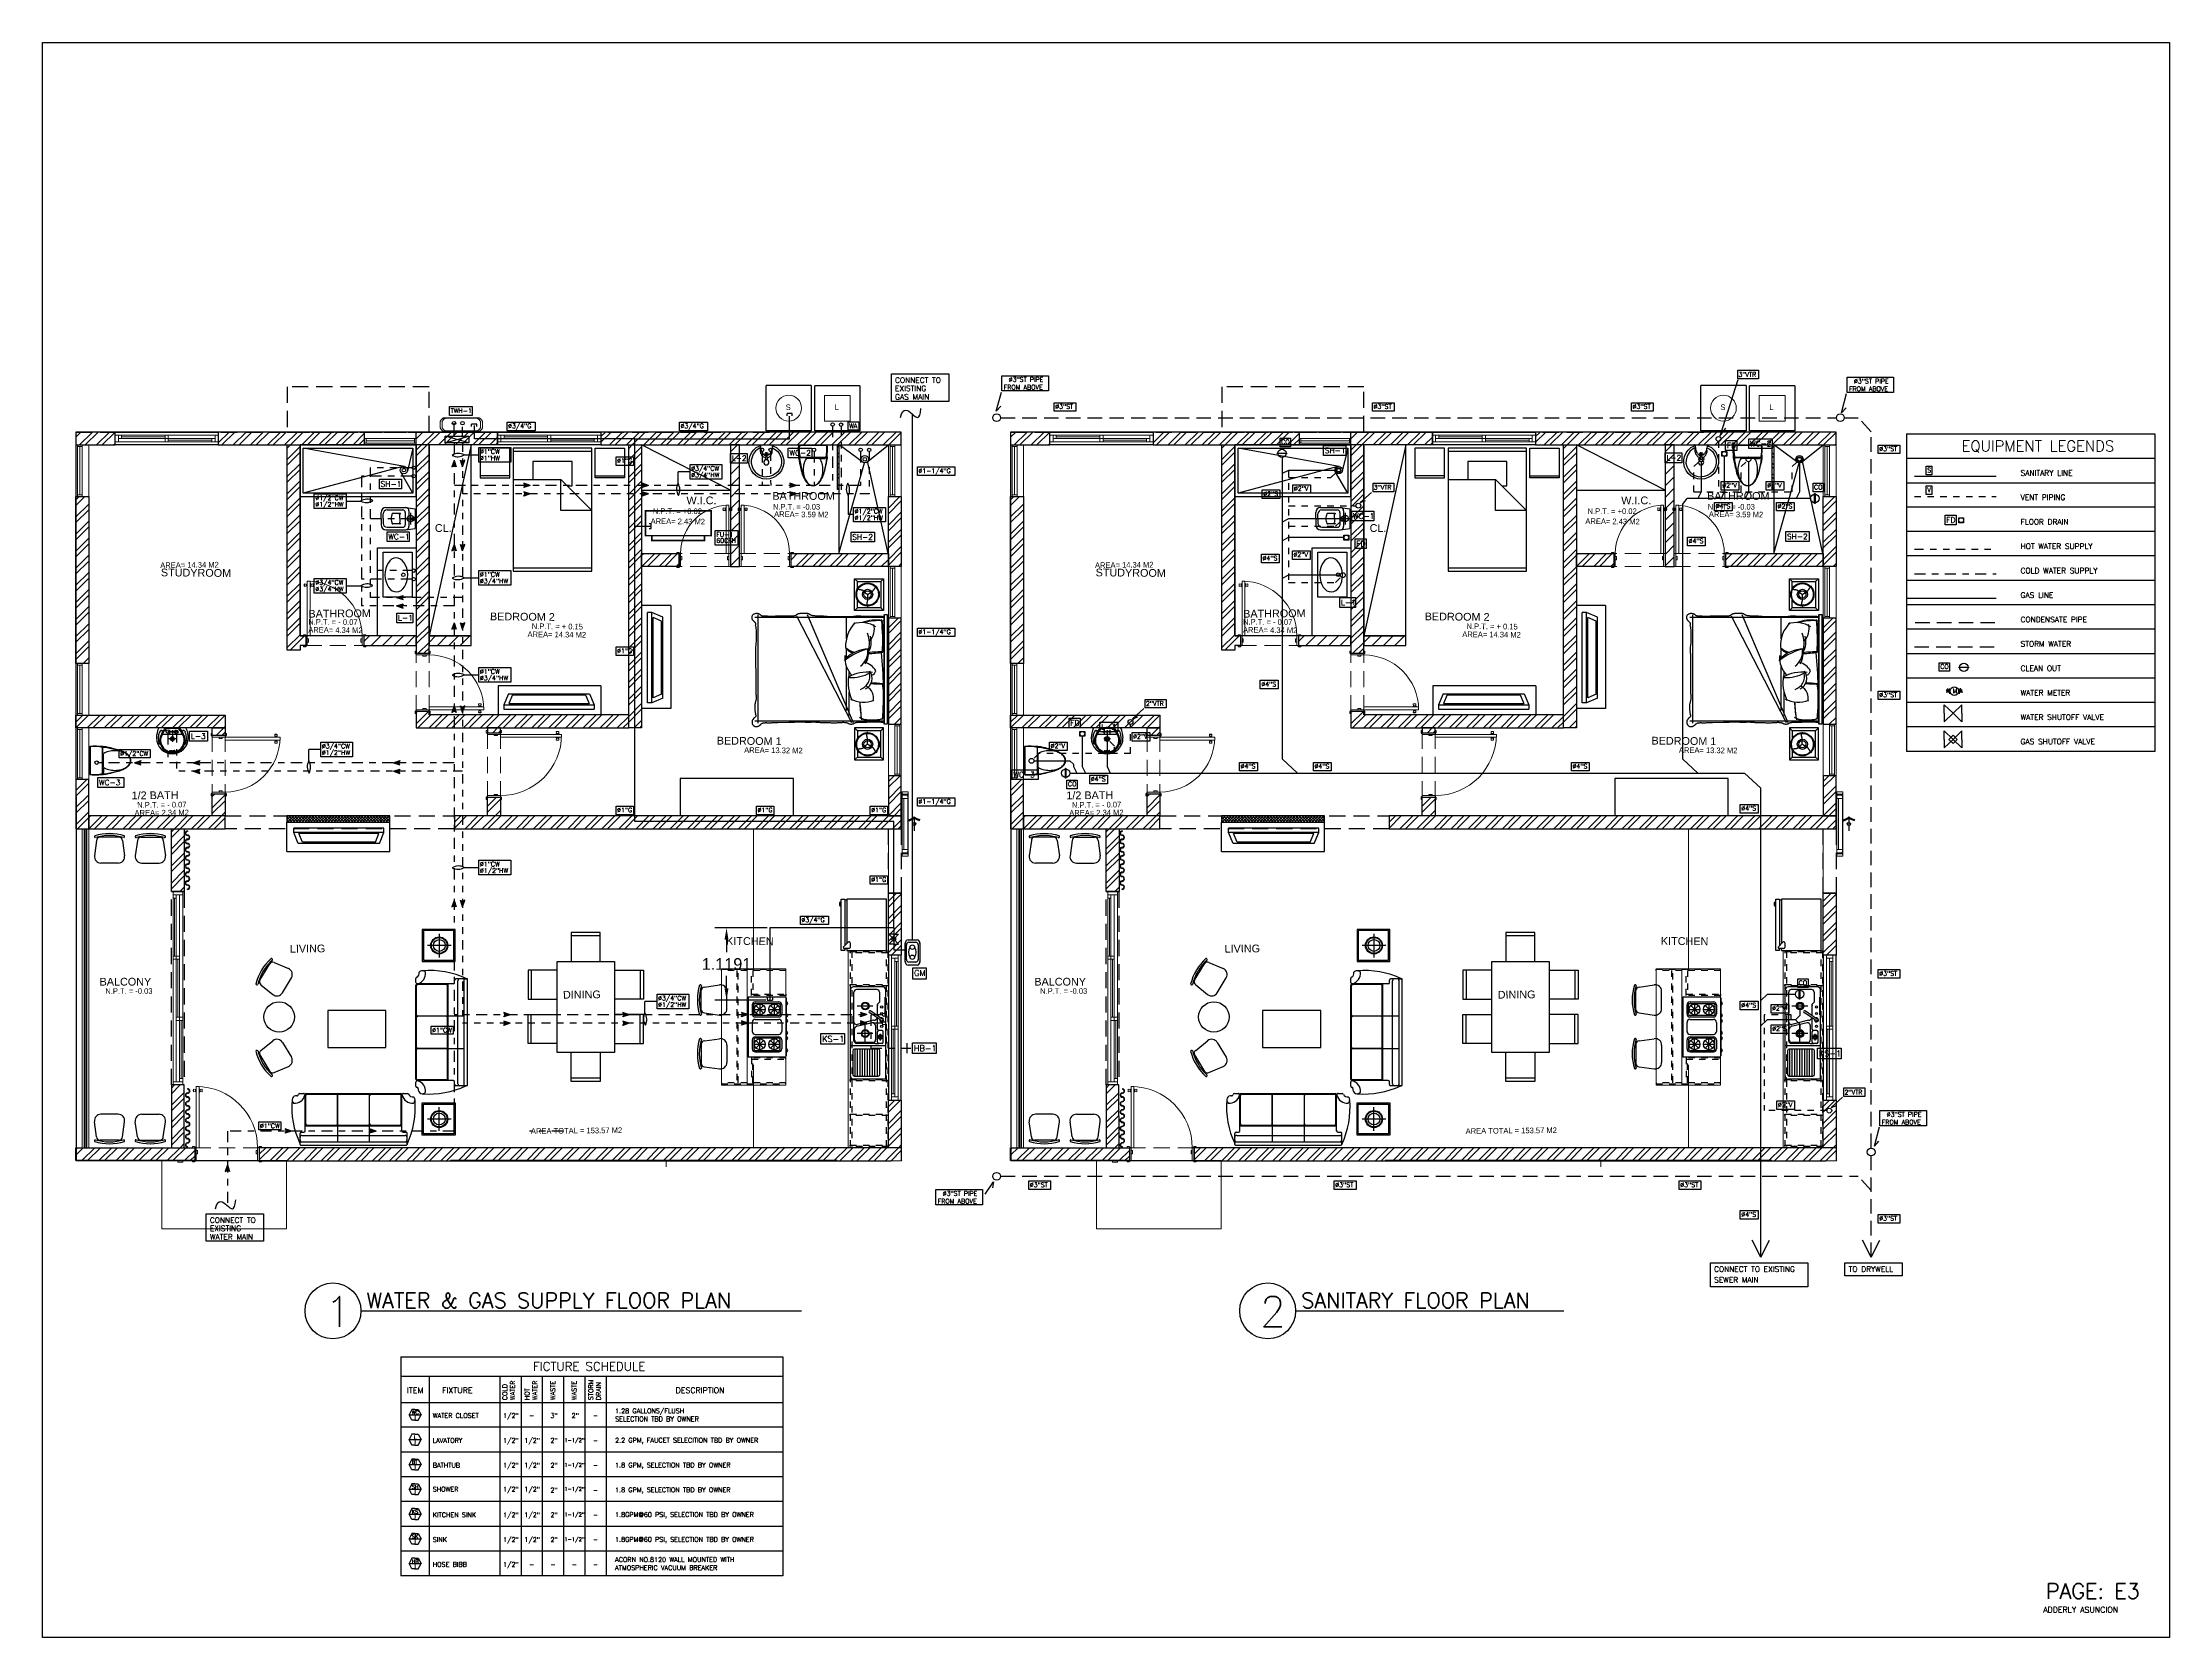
# Model space of a CAD drawing. Header units: millimetres. Extents: x 1605 to 1638, y 1273 to 1481.
# Drawn here: x 1605.43 to 1638.41, y 1401.78 to 1426.52 of the extents above; entities that cross this region are included whole.
import ezdxf
from ezdxf.enums import TextEntityAlignment as Align
from ezdxf.lldxf.tags import DXFTag

# ---------------------------------------------------------------- set-up
doc = ezdxf.new("R2010")
doc.units = ezdxf.units.MM
for name, pattern in [('AUDIT_D_060420121804-1', [0]), ('CENTER2', [28.575, 19.05, -3.175, 3.175, -3.175]), ('DASHED2', [0.375, 0.25, -0.125]), ('HIDDEN', [0.375, 0.25, -0.125]), ('PHANTOM2', [31.75, 15.875, -3.175, 3.175, -3.175, 3.175, -3.175]), ('PLANTAS$0$HIDDEN', [0.375, 0.25, -0.125])]:
    doc.linetypes.add(name, pattern=pattern)
for name, color, linetype in [('0.2', 2, 'AUDIT_D_060420121804-1'), ('AA', 7, 'Continuous'), ('EA-Escaleras y Ascensores', 9, 'Continuous'), ('ELEVACION', 1, 'Continuous'), ('Li-Proyecciones', 40, 'HIDDEN'), ('Mo-Aparatos Sanitarios', 9, 'Continuous'), ('Mo-Generales', 9, 'Continuous'), ('Mu-0.10', 6, 'Continuous'), ('Mu-0.15', 63, 'Continuous'), ('Mu-0.20', 5, 'Continuous'), ('Mu-Alfeizar', 141, 'Continuous'), ('pandereta cristaL', 152, 'Continuous'), ('Pi-Exterior', 9, 'Continuous'), ('Pi-Interior PI-02', 9, 'Continuous'), ('piso', 40, 'AUDIT_D_060420121804-1'), ('pisos', 1, 'Continuous'), ('PLANTAS$0$proyeccion', 6, 'PLANTAS$0$HIDDEN'), ('Plump', 7, 'Continuous'), ('TEXTM', 2, 'Continuous'), ('TEXTOS', 2, 'Continuous'), ('TEXTS', 1, 'Continuous'), ('Tx-Espacio', 7, 'Continuous')]:
    doc.layers.add(name, color=color, linetype=linetype)
for name, color, linetype, lineweight in [('BARANDA', 2, 'Continuous', 35), ('CARPINTERIA', 32, 'Continuous', 13), ('Electrico Salidas', 160, 'Continuous', 15), ('iluminacion', 1, 'Continuous', 15), ('JAMBA', 1, 'HIDDEN', 15), ('MUEBLE COCINA', 3, 'Continuous', 20), ('muro bajo', 123, 'Continuous', 9), ('PERSONAS', 1, 'Continuous', 0), ('PUERTAS', 3, 'Continuous', 20), ('Ventanas', 3, 'Continuous', 13)]:
    doc.layers.add(name, color=color, linetype=linetype, lineweight=lineweight)
doc.layers.add('Ha-Muros 0.15', color=7, linetype='Continuous', true_color=0x8c8c8c)
doc.layers.add('Ha-Muros 0.20', color=7, linetype='Continuous', true_color=0x8c8c8c)
doc.styles.add('CHICO', font='stylu.ttf')
doc.styles.add('GORDITA', font='swissek.ttf')
doc.styles.get("Standard").update_dxf_attribs({"font": 'arial.ttf'})
doc.styles.add('TEXTM', font='romans9.shx')
doc.styles.add('TEXTS', font='romans9.shx')
tags = doc.linetypes.add('GAS_LINE', pattern='A,12.7,-5.08,["GAS",Standard,S=2.54,R=0,X=-2.54,Y=-1.27],-6.35', length=24.13).pattern_tags.tags
tags[6] = DXFTag(74, 10)
doc.dimstyles.get("Standard").update_dxf_attribs({"dimtxt": 0.18, "dimasz": 0.18, "dimexe": 0.18, "dimexo": 0.0625, "dimgap": 0.09, "dimtad": 0, "dimtih": 1, "dimtoh": 1, "dimdec": 4, "dimzin": 0, "dimdsep": 46, "dimtxsty": 'Standard', "dimcen": 0.09, "dimadec": 0, "dimazin": 0, "dimtfac": 1, "dimtdec": 4, "dimtofl": 0, "dimtmove": 0, "dimatfit": 3, "dimfxl": 1, "dimtolj": 1, "dimtzin": 0, "dimarcsym": 0})

# ---------------------------------------------------------------- blocks, each defined once
blk = doc.blocks.new('A$Cec5ab6e8')
at = {"color": 9, "linetype": 'Continuous', "true_color": 0xc7c8ca, "extrusion": (-3.67388e-16, -1, 0)}
for p, q in [((23.767, 19.928), (23.31, 19.928)), ((23.767, 19.503), (23.31, 19.503)), ((23.31, 19.471), (23.767, 19.471))]:
    blk.add_line(p, q, dxfattribs=at)
at = {"color": 9, "linetype": 'Continuous', "true_color": 0xc7c8ca, "extrusion": (-1, 3.67388e-16, 0)}
for p, q in [((23.31, 19.928), (23.31, 19.471)), ((23.31, 19.928), (23.31, 19.928)), ((23.767, 19.928), (23.767, 19.928))]:
    blk.add_line(p, q, dxfattribs=at)
at = {"color": 9, "linetype": 'Continuous', "true_color": 0xc7c8ca}
for p, q in [((23.767, 19.471), (23.767, 19.928)), ((25.091, 19.471), (25.091, 19.928))]:
    blk.add_line(p, q, dxfattribs=at)
at = {"color": 9, "true_color": 0xc7c8ca}
for p, q in [((25.041, 19.928), (23.822, 19.928)), ((23.822, 19.928), (23.822, 18.023)), ((25.041, 19.877), (23.822, 19.877)), ((25.041, 18.023), (25.041, 19.928)), ((27.479, 19.748), (27.491, 19.803)), ((27.491, 19.803), (27.514, 19.855)), ((27.524, 19.792), (27.513, 19.744)), ((27.514, 19.855), (27.547, 19.9)), ((27.544, 19.837), (27.524, 19.792)), ((27.573, 19.877), (27.544, 19.837)), ((27.547, 19.9), (27.589, 19.938)), ((27.609, 19.91), (27.573, 19.877)), ((27.589, 19.938), (27.635, 19.96)), ((27.652, 19.935), (27.609, 19.91)), ((27.635, 19.96), (27.64, 19.966)), ((27.641, 19.97), (27.64, 19.977)), ((27.64, 19.966), (27.641, 19.97)), ((27.642, 19.98), (27.747, 19.98)), ((27.654, 19.98), (27.656, 19.954)), ((27.656, 19.954), (27.658, 19.935)), ((27.656, 19.914), (27.656, 19.922)), ((27.656, 19.889), (27.656, 19.914)), ((27.656, 19.874), (27.656, 19.889)), ((27.659, 19.861), (27.656, 19.874)), ((27.658, 19.935), (27.662, 19.918)), ((27.663, 19.848), (27.659, 19.861)), ((27.662, 19.918), (27.666, 19.901)), ((27.667, 19.837), (27.663, 19.848)), ((27.666, 19.901), (27.67, 19.889)), ((27.674, 19.824), (27.667, 19.837)), ((27.67, 19.889), (27.677, 19.872)), ((27.679, 19.816), (27.674, 19.824)), ((27.677, 19.872), (27.683, 19.862)), ((27.689, 19.805), (27.679, 19.816)), ((27.683, 19.862), (27.69, 19.85)), ((27.697, 19.797), (27.689, 19.805)), ((27.69, 19.85), (27.696, 19.842)), ((27.696, 19.842), (27.703, 19.834)), ((27.708, 19.789), (27.697, 19.797)), ((27.703, 19.834), (27.71, 19.828)), ((27.721, 19.783), (27.708, 19.789)), ((27.71, 19.828), (27.719, 19.821)), ((27.719, 19.821), (27.734, 19.815)), ((27.726, 19.85), (27.721, 19.842)), ((27.721, 19.842), (27.721, 19.837)), ((27.721, 19.837), (27.725, 19.83)), ((27.725, 19.83), (27.73, 19.825)), ((27.731, 19.855), (27.726, 19.85)), ((27.73, 19.825), (27.741, 19.822)), ((27.738, 19.808), (27.73, 19.756)), ((27.739, 19.859), (27.731, 19.855)), ((27.734, 19.815), (27.739, 19.814)), ((27.738, 19.841), (27.74, 19.843)), ((27.738, 19.838), (27.738, 19.841)), ((27.744, 19.836), (27.738, 19.838)), ((27.738, 19.808), (27.741, 19.825)), ((27.747, 19.86), (27.739, 19.859)), ((27.74, 19.847), (27.743, 19.85)), ((27.74, 19.843), (27.74, 19.847)), ((27.74, 19.843), (27.744, 19.846)), ((27.741, 19.825), (27.744, 19.826)), ((27.743, 19.85), (27.747, 19.85)), ((27.744, 19.846), (27.747, 19.846)), ((27.744, 19.836), (27.747, 19.836)), ((27.744, 19.825), (27.744, 19.836)), ((27.744, 19.826), (27.747, 19.826)), ((27.747, 19.98), (27.852, 19.98)), ((27.747, 19.86), (27.755, 19.859)), ((27.751, 19.85), (27.747, 19.85)), ((27.75, 19.846), (27.747, 19.846)), ((27.75, 19.836), (27.747, 19.836)), ((27.75, 19.826), (27.747, 19.826)), ((27.754, 19.843), (27.75, 19.846)), ((27.75, 19.836), (27.756, 19.838)), ((27.75, 19.825), (27.75, 19.836)), ((27.753, 19.825), (27.75, 19.826)), ((27.754, 19.847), (27.751, 19.85)), ((27.756, 19.808), (27.753, 19.825)), ((27.754, 19.843), (27.754, 19.847)), ((27.756, 19.841), (27.754, 19.843)), ((27.764, 19.825), (27.754, 19.822)), ((27.755, 19.859), (27.763, 19.855)), ((27.76, 19.815), (27.755, 19.814)), ((27.756, 19.838), (27.756, 19.841)), ((27.756, 19.808), (27.764, 19.756)), ((27.775, 19.821), (27.76, 19.815)), ((27.763, 19.855), (27.769, 19.85)), ((27.77, 19.83), (27.764, 19.825)), ((27.769, 19.85), (27.773, 19.842)), ((27.773, 19.837), (27.77, 19.83)), ((27.773, 19.842), (27.773, 19.837)), ((27.774, 19.783), (27.786, 19.789)), ((27.784, 19.828), (27.775, 19.821)), ((27.791, 19.834), (27.784, 19.828)), ((27.786, 19.789), (27.797, 19.797)), ((27.798, 19.842), (27.791, 19.834)), ((27.797, 19.797), (27.806, 19.805)), ((27.804, 19.85), (27.798, 19.842)), ((27.811, 19.862), (27.804, 19.85)), ((27.806, 19.805), (27.815, 19.816)), ((27.817, 19.872), (27.811, 19.862)), ((27.815, 19.816), (27.82, 19.824)), ((27.824, 19.889), (27.817, 19.872)), ((27.82, 19.824), (27.827, 19.837)), ((27.828, 19.901), (27.824, 19.889)), ((27.827, 19.837), (27.831, 19.848)), ((27.832, 19.918), (27.828, 19.901)), ((27.831, 19.848), (27.835, 19.861)), ((27.836, 19.935), (27.832, 19.918)), ((27.835, 19.861), (27.839, 19.874)), ((27.839, 19.954), (27.836, 19.935)), ((27.838, 19.914), (27.838, 19.922)), ((27.839, 19.889), (27.838, 19.914)), ((27.841, 19.98), (27.839, 19.954)), ((27.839, 19.874), (27.839, 19.889)), ((27.842, 19.935), (27.885, 19.91)), ((27.854, 19.977), (27.853, 19.97)), ((27.853, 19.97), (27.854, 19.966)), ((27.854, 19.966), (27.859, 19.96)), ((27.859, 19.96), (27.906, 19.938)), ((27.885, 19.91), (27.922, 19.877)), ((27.906, 19.938), (27.947, 19.9)), ((27.922, 19.877), (27.951, 19.837)), ((27.947, 19.9), (27.981, 19.855)), ((27.951, 19.837), (27.97, 19.792)), ((27.97, 19.792), (27.981, 19.744)), ((27.981, 19.855), (28.003, 19.803)), ((28.003, 19.803), (28.015, 19.748)), ((28.246, 19.93), (28.252, 19.98)), ((28.246, 19.879), (28.246, 19.93)), ((28.251, 19.83), (28.246, 19.879)), ((28.253, 19.822), (28.246, 19.821)), ((28.246, 19.821), (28.246, 19.777)), ((28.263, 19.779), (28.251, 19.83)), ((28.259, 19.972), (28.252, 19.98)), ((28.252, 19.98), (28.689, 19.98)), ((28.682, 19.972), (28.259, 19.972)), ((28.689, 19.98), (28.682, 19.972)), ((28.688, 19.822), (28.692, 19.821)), ((28.695, 19.777), (28.692, 19.821)), ((24.736, 19.725), (24.127, 19.725)), ((24.127, 19.725), (24.127, 19.445)), ((24.736, 19.344), (24.736, 19.725)), ((27.477, 19.693), (27.479, 19.748)), ((27.491, 19.636), (27.477, 19.693)), ((27.514, 19.585), (27.491, 19.636)), ((27.513, 19.744), (27.512, 19.697)), ((27.512, 19.697), (27.524, 19.648)), ((27.547, 19.539), (27.514, 19.585)), ((27.524, 19.648), (27.544, 19.602)), ((27.544, 19.602), (27.573, 19.563)), ((27.589, 19.502), (27.547, 19.539)), ((27.573, 19.563), (27.609, 19.53)), ((27.637, 19.473), (27.589, 19.502)), ((27.609, 19.53), (27.652, 19.505)), ((27.691, 19.456), (27.637, 19.473)), ((27.652, 19.505), (27.698, 19.49)), ((27.698, 19.49), (27.747, 19.485)), ((27.71, 19.725), (27.707, 19.71)), ((27.707, 19.71), (27.71, 19.695)), ((27.719, 19.738), (27.71, 19.725)), ((27.71, 19.695), (27.719, 19.682)), ((27.732, 19.747), (27.719, 19.738)), ((27.719, 19.682), (27.732, 19.673)), ((27.733, 19.78), (27.721, 19.783)), ((27.73, 19.756), (27.738, 19.753)), ((27.747, 19.75), (27.732, 19.747)), ((27.732, 19.673), (27.747, 19.67)), ((27.734, 19.78), (27.733, 19.78)), ((27.738, 19.753), (27.747, 19.752)), ((27.756, 19.753), (27.747, 19.752)), ((27.762, 19.747), (27.747, 19.75)), ((27.747, 19.67), (27.762, 19.673)), ((27.796, 19.49), (27.747, 19.485)), ((27.764, 19.756), (27.756, 19.753)), ((27.761, 19.78), (27.774, 19.783)), ((27.761, 19.78), (27.761, 19.78)), ((27.775, 19.738), (27.762, 19.747)), ((27.762, 19.673), (27.775, 19.682)), ((27.784, 19.725), (27.775, 19.738)), ((27.775, 19.682), (27.784, 19.695)), ((27.787, 19.71), (27.784, 19.725)), ((27.784, 19.695), (27.787, 19.71)), ((27.843, 19.505), (27.796, 19.49)), ((27.857, 19.473), (27.803, 19.456)), ((27.885, 19.53), (27.843, 19.505)), ((27.906, 19.502), (27.857, 19.473)), ((27.922, 19.563), (27.885, 19.53)), ((27.947, 19.539), (27.906, 19.502)), ((27.951, 19.602), (27.922, 19.563)), ((27.981, 19.585), (27.947, 19.539)), ((27.971, 19.648), (27.951, 19.602)), ((27.982, 19.697), (27.971, 19.648)), ((27.981, 19.744), (27.982, 19.697)), ((28.003, 19.636), (27.981, 19.585)), ((28.017, 19.693), (28.003, 19.636)), ((28.015, 19.748), (28.017, 19.693)), ((28.246, 19.777), (28.255, 19.734)), ((28.255, 19.734), (28.263, 19.696)), ((28.263, 19.779), (28.269, 19.788)), ((28.263, 19.779), (28.265, 19.737)), ((28.678, 19.779), (28.263, 19.779)), ((28.263, 19.696), (28.27, 19.662)), ((28.265, 19.737), (28.269, 19.719)), ((28.269, 19.788), (28.672, 19.788)), ((28.269, 19.719), (28.308, 19.528)), ((28.27, 19.662), (28.277, 19.633)), ((28.277, 19.633), (28.283, 19.608)), ((28.283, 19.608), (28.288, 19.586)), ((28.288, 19.586), (28.293, 19.566)), ((28.293, 19.566), (28.298, 19.548)), ((28.298, 19.548), (28.298, 19.548)), ((28.298, 19.548), (28.303, 19.532)), ((28.303, 19.532), (28.308, 19.517)), ((28.308, 19.517), (28.314, 19.504)), ((28.314, 19.504), (28.319, 19.491)), ((28.319, 19.491), (28.324, 19.48)), ((28.324, 19.48), (28.328, 19.47)), ((28.325, 19.487), (28.345, 19.454)), ((28.328, 19.47), (28.333, 19.461)), ((28.333, 19.461), (28.337, 19.453)), ((28.576, 19.77), (28.365, 19.77)), ((28.616, 19.487), (28.596, 19.454)), ((28.603, 19.765), (28.603, 19.775)), ((28.603, 19.775), (28.654, 19.775)), ((28.654, 19.765), (28.603, 19.765)), ((28.603, 19.453), (28.608, 19.461)), ((28.608, 19.461), (28.612, 19.47)), ((28.612, 19.47), (28.617, 19.48)), ((28.617, 19.48), (28.622, 19.491)), ((28.622, 19.491), (28.627, 19.504)), ((28.627, 19.504), (28.632, 19.517)), ((28.672, 19.719), (28.632, 19.528)), ((28.632, 19.517), (28.637, 19.532)), ((28.637, 19.532), (28.643, 19.548)), ((28.643, 19.548), (28.648, 19.566)), ((28.643, 19.548), (28.643, 19.548)), ((28.648, 19.566), (28.653, 19.586)), ((28.653, 19.586), (28.658, 19.608)), ((28.654, 19.775), (28.654, 19.765)), ((28.658, 19.608), (28.664, 19.633)), ((28.664, 19.633), (28.67, 19.662)), ((28.67, 19.662), (28.678, 19.696)), ((28.672, 19.788), (28.678, 19.779)), ((28.675, 19.737), (28.672, 19.719)), ((28.678, 19.779), (28.675, 19.737)), ((28.678, 19.696), (28.686, 19.734)), ((28.686, 19.734), (28.695, 19.777)), ((23.822, 19.445), (24.559, 19.445)), ((24.559, 19.445), (25.041, 18.963)), ((24.559, 18.963), (24.559, 19.445)), ((24.66, 19.344), (24.736, 19.344)), ((27.747, 19.45), (27.691, 19.456)), ((27.803, 19.456), (27.747, 19.45)), ((28.337, 19.453), (28.337, 19.453)), ((28.337, 19.453), (28.341, 19.445)), ((28.341, 19.445), (28.345, 19.438)), ((28.345, 19.438), (28.349, 19.431)), ((28.349, 19.431), (28.353, 19.425)), ((28.353, 19.425), (28.357, 19.419)), ((28.357, 19.419), (28.36, 19.414)), ((28.36, 19.414), (28.364, 19.409)), ((28.364, 19.409), (28.369, 19.403)), ((28.369, 19.403), (28.369, 19.403)), ((28.369, 19.403), (28.373, 19.398)), ((28.373, 19.398), (28.378, 19.393)), ((28.378, 19.393), (28.383, 19.387)), ((28.383, 19.387), (28.388, 19.382)), ((28.388, 19.382), (28.394, 19.377)), ((28.394, 19.377), (28.4, 19.373)), ((28.4, 19.373), (28.406, 19.369)), ((28.406, 19.369), (28.413, 19.365)), ((28.413, 19.365), (28.413, 19.365)), ((28.413, 19.365), (28.419, 19.361)), ((28.419, 19.361), (28.426, 19.358)), ((28.426, 19.358), (28.433, 19.356)), ((28.433, 19.356), (28.441, 19.353)), ((28.441, 19.353), (28.448, 19.352)), ((28.448, 19.352), (28.455, 19.35)), ((28.455, 19.35), (28.463, 19.35)), ((28.463, 19.35), (28.47, 19.349)), ((28.47, 19.349), (28.478, 19.35)), ((28.47, 19.349), (28.47, 19.349)), ((28.478, 19.35), (28.485, 19.35)), ((28.485, 19.35), (28.493, 19.352)), ((28.493, 19.352), (28.5, 19.353)), ((28.5, 19.353), (28.507, 19.356)), ((28.507, 19.356), (28.515, 19.358)), ((28.515, 19.358), (28.521, 19.361)), ((28.521, 19.361), (28.528, 19.365)), ((28.528, 19.365), (28.535, 19.369)), ((28.528, 19.365), (28.528, 19.365)), ((28.535, 19.369), (28.541, 19.373)), ((28.541, 19.373), (28.547, 19.377)), ((28.547, 19.377), (28.552, 19.382)), ((28.552, 19.382), (28.558, 19.387)), ((28.558, 19.387), (28.563, 19.393)), ((28.563, 19.393), (28.568, 19.398)), ((28.568, 19.398), (28.572, 19.403)), ((28.572, 19.403), (28.576, 19.409)), ((28.572, 19.403), (28.572, 19.403)), ((28.576, 19.409), (28.58, 19.414)), ((28.58, 19.414), (28.584, 19.419)), ((28.584, 19.419), (28.588, 19.425)), ((28.588, 19.425), (28.592, 19.431)), ((28.592, 19.431), (28.595, 19.438)), ((28.595, 19.438), (28.599, 19.445)), ((28.599, 19.445), (28.603, 19.453)), ((28.603, 19.453), (28.603, 19.453)), ((21.772, 18.837), (21.772, 18.934)), ((21.772, 18.837), (21.772, 18.739)), ((21.804, 18.837), (21.804, 18.911)), ((21.804, 18.837), (21.804, 18.763)), ((21.847, 19.009), (22.154, 19.009)), ((21.864, 18.971), (22.107, 18.971)), ((22.063, 18.917), (21.953, 18.917)), ((22.063, 18.837), (22.063, 18.891)), ((22.063, 18.836), (22.063, 18.783)), ((22.137, 18.837), (22.317, 18.837)), ((22.147, 18.931), (22.147, 18.743)), ((22.154, 19.009), (22.302, 18.989)), ((22.204, 18.959), (22.204, 18.714)), ((22.227, 18.927), (22.227, 18.747)), ((22.302, 18.989), (22.302, 18.684)), ((22.317, 18.898), (22.317, 18.776)), ((25.041, 18.963), (24.559, 18.963)), ((21.847, 18.664), (22.154, 18.664)), ((21.864, 18.703), (22.107, 18.703)), ((22.063, 18.757), (21.953, 18.757)), ((22.154, 18.664), (22.302, 18.684)), ((23.822, 18.074), (25.041, 18.074)), ((23.822, 18.023), (25.041, 18.023)), ((29.115, 17.41, 0), (29.115, 17.905, 0)), ((29.115, 17.905, 0), (29.565, 17.905, 0)), ((29.115, 17.905, 0), (29.16, 17.86, 0)), ((29.16, 17.749, 0), (29.16, 17.86, 0)), ((29.16, 17.86, 0), (29.52, 17.86, 0)), ((29.565, 17.905, 0), (29.52, 17.86, 0)), ((29.52, 17.86, 0), (29.52, 17.455, 0)), ((29.565, 17.905, 0), (29.565, 17.41, 0)), ((26.263, 17.488, 0), (25.813, 17.488, 0)), ((26.263, 17.488, 0), (26.263, 15.891, 0)), ((29.15, 17.748, 0), (29.147, 17.75, 0)), ((29.154, 17.746, 0), (29.15, 17.748, 0)), ((29.157, 17.744, 0), (29.154, 17.746, 0)), ((29.161, 17.743, 0), (29.157, 17.744, 0)), ((29.16, 17.455, 0), (29.16, 17.575, 0)), ((29.165, 17.741, 0), (29.161, 17.743, 0)), ((29.169, 17.74, 0), (29.165, 17.741, 0)), ((29.173, 17.739, 0), (29.169, 17.74, 0)), ((29.177, 17.738, 0), (29.173, 17.739, 0)), ((29.18, 17.737, 0), (29.177, 17.738, 0)), ((29.184, 17.736, 0), (29.18, 17.737, 0)), ((29.187, 17.735, 0), (29.184, 17.736, 0)), ((29.191, 17.735, 0), (29.187, 17.735, 0)), ((29.194, 17.734, 0), (29.191, 17.735, 0)), ((29.197, 17.733, 0), (29.194, 17.734, 0)), ((29.2, 17.733, 0), (29.197, 17.733, 0)), ((29.203, 17.733, 0), (29.2, 17.733, 0)), ((29.206, 17.732, 0), (29.203, 17.733, 0)), ((29.209, 17.732, 0), (29.206, 17.732, 0)), ((29.212, 17.732, 0), (29.209, 17.732, 0)), ((29.215, 17.731, 0), (29.212, 17.732, 0)), ((29.218, 17.731, 0), (29.215, 17.731, 0)), ((29.221, 17.73, 0), (29.218, 17.731, 0)), ((29.224, 17.73, 0), (29.221, 17.73, 0)), ((29.227, 17.729, 0), (29.224, 17.73, 0)), ((29.23, 17.728, 0), (29.227, 17.729, 0)), ((29.233, 17.727, 0), (29.23, 17.728, 0)), ((29.236, 17.726, 0), (29.233, 17.727, 0)), ((29.239, 17.725, 0), (29.236, 17.726, 0)), ((29.242, 17.723, 0), (29.239, 17.725, 0)), ((29.245, 17.722, 0), (29.242, 17.723, 0)), ((29.248, 17.72, 0), (29.245, 17.722, 0)), ((29.251, 17.718, 0), (29.248, 17.72, 0)), ((29.253, 17.716, 0), (29.251, 17.718, 0)), ((29.256, 17.713, 0), (29.253, 17.716, 0)), ((29.259, 17.71, 0), (29.256, 17.713, 0)), ((29.262, 17.708, 0), (29.259, 17.71, 0)), ((29.265, 17.704, 0), (29.262, 17.708, 0)), ((29.267, 17.701, 0), (29.265, 17.704, 0)), ((29.271, 17.698, 0), (29.267, 17.701, 0)), ((29.274, 17.694, 0), (29.271, 17.698, 0)), ((29.277, 17.69, 0), (29.274, 17.694, 0)), ((29.281, 17.686, 0), (29.277, 17.69, 0)), ((29.285, 17.682, 0), (29.281, 17.686, 0)), ((29.29, 17.678, 0), (29.285, 17.682, 0)), ((29.296, 17.673, 0), (29.29, 17.678, 0)), ((29.302, 17.669, 0), (29.296, 17.673, 0)), ((29.31, 17.664, 0), (29.302, 17.669, 0)), ((29.305, 17.531, 0), (29.304, 17.527, 0)), ((29.304, 17.527, 0), (29.304, 17.524, 0)), ((29.304, 17.524, 0), (29.304, 17.52, 0)), ((29.304, 17.52, 0), (29.304, 17.516, 0)), ((29.304, 17.516, 0), (29.304, 17.512, 0)), ((29.304, 17.512, 0), (29.305, 17.507, 0)), ((29.306, 17.534, 0), (29.305, 17.531, 0)), ((29.305, 17.507, 0), (29.306, 17.503, 0)), ((29.307, 17.537, 0), (29.306, 17.534, 0)), ((29.306, 17.503, 0), (29.308, 17.498, 0)), ((29.308, 17.541, 0), (29.307, 17.537, 0)), ((29.309, 17.547, 0), (29.308, 17.544, 0)), ((29.308, 17.544, 0), (29.308, 17.541, 0)), ((29.308, 17.498, 0), (29.309, 17.493, 0)), ((29.31, 17.55, 0), (29.309, 17.547, 0)), ((29.309, 17.493, 0), (29.311, 17.488, 0)), ((29.318, 17.66, 0), (29.31, 17.664, 0)), ((29.31, 17.657, 0), (29.318, 17.661, 0)), ((29.311, 17.554, 0), (29.31, 17.55, 0)), ((29.312, 17.557, 0), (29.311, 17.554, 0)), ((29.311, 17.488, 0), (29.313, 17.482, 0)), ((29.313, 17.563, 0), (29.312, 17.56, 0)), ((29.312, 17.56, 0), (29.312, 17.557, 0)), ((29.314, 17.57, 0), (29.313, 17.567, 0)), ((29.313, 17.567, 0), (29.313, 17.563, 0)), ((29.313, 17.482, 0), (29.315, 17.477, 0)), ((29.314, 17.668, 0), (29.315, 17.659, 0)), ((29.315, 17.576, 0), (29.314, 17.573, 0)), ((29.314, 17.573, 0), (29.314, 17.57, 0)), ((29.315, 17.659, 0), (29.315, 17.652, 0)), ((29.315, 17.652, 0), (29.315, 17.645, 0)), ((29.315, 17.645, 0), (29.315, 17.639, 0)), ((29.315, 17.639, 0), (29.315, 17.634, 0)), ((29.315, 17.634, 0), (29.315, 17.629, 0)), ((29.315, 17.629, 0), (29.315, 17.625, 0)), ((29.315, 17.625, 0), (29.315, 17.621, 0)), ((29.315, 17.621, 0), (29.315, 17.617, 0)), ((29.315, 17.617, 0), (29.315, 17.613, 0)), ((29.315, 17.613, 0), (29.315, 17.609, 0)), ((29.315, 17.609, 0), (29.315, 17.605, 0)), ((29.315, 17.605, 0), (29.315, 17.602, 0)), ((29.315, 17.602, 0), (29.315, 17.598, 0)), ((29.315, 17.598, 0), (29.315, 17.595, 0)), ((29.315, 17.595, 0), (29.315, 17.592, 0)), ((29.315, 17.592, 0), (29.315, 17.589, 0)), ((29.315, 17.589, 0), (29.315, 17.585, 0)), ((29.315, 17.585, 0), (29.315, 17.582, 0)), ((29.315, 17.582, 0), (29.315, 17.579, 0)), ((29.315, 17.579, 0), (29.315, 17.576, 0)), ((29.318, 17.661, 0), (29.325, 17.664, 0)), ((29.325, 17.664, 0), (29.332, 17.668, 0)), ((29.332, 17.668, 0), (29.337, 17.671, 0)), ((29.337, 17.671, 0), (29.342, 17.674, 0)), ((29.342, 17.674, 0), (29.347, 17.676, 0)), ((29.347, 17.676, 0), (29.351, 17.679, 0)), ((29.351, 17.679, 0), (29.354, 17.681, 0)), ((29.354, 17.681, 0), (29.358, 17.683, 0)), ((29.358, 17.683, 0), (29.362, 17.686, 0)), ((29.362, 17.686, 0), (29.365, 17.688, 0)), ((29.365, 17.688, 0), (29.368, 17.689, 0)), ((29.368, 17.689, 0), (29.371, 17.691, 0)), ((29.371, 17.691, 0), (29.374, 17.693, 0)), ((29.374, 17.693, 0), (29.377, 17.695, 0)), ((29.377, 17.695, 0), (29.38, 17.697, 0)), ((29.38, 17.697, 0), (29.382, 17.7, 0)), ((29.382, 17.7, 0), (29.385, 17.702, 0)), ((29.385, 17.702, 0), (29.388, 17.704, 0)), ((29.388, 17.704, 0), (29.39, 17.707, 0)), ((29.39, 17.707, 0), (29.393, 17.709, 0)), ((29.393, 17.709, 0), (29.396, 17.712, 0)), ((29.396, 17.712, 0), (29.398, 17.715, 0)), ((29.398, 17.715, 0), (29.401, 17.718, 0)), ((29.401, 17.718, 0), (29.403, 17.721, 0)), ((29.403, 17.721, 0), (29.405, 17.724, 0)), ((29.405, 17.724, 0), (29.408, 17.727, 0)), ((29.408, 17.727, 0), (29.41, 17.731, 0)), ((29.41, 17.731, 0), (29.413, 17.734, 0)), ((29.413, 17.734, 0), (29.416, 17.738, 0)), ((29.416, 17.738, 0), (29.418, 17.742, 0)), ((29.418, 17.742, 0), (29.421, 17.746, 0)), ((29.421, 17.746, 0), (29.424, 17.751, 0)), ((29.424, 17.751, 0), (29.428, 17.756, 0)), ((29.428, 17.756, 0), (29.431, 17.761, 0)), ((29.431, 17.761, 0), (29.435, 17.766, 0)), ((29.435, 17.766, 0), (29.44, 17.772, 0)), ((29.44, 17.772, 0), (29.445, 17.779, 0)), ((29.445, 17.779, 0), (29.45, 17.786, 0)), ((29.45, 17.786, 0), (29.457, 17.793, 0)), ((27.52, 17.315, 0), (27.519, 17.308, 0)), ((27.519, 17.308, 0), (27.519, 17.301, 0)), ((27.519, 17.301, 0), (27.52, 17.295, 0)), ((27.521, 17.321, 0), (27.52, 17.315, 0)), ((27.52, 17.295, 0), (27.521, 17.288, 0)), ((27.524, 17.328, 0), (27.521, 17.321, 0)), ((27.521, 17.288, 0), (27.523, 17.282, 0)), ((27.523, 17.282, 0), (27.526, 17.276, 0)), ((27.527, 17.334, 0), (27.524, 17.328, 0)), ((27.526, 17.276, 0), (27.529, 17.271, 0)), ((27.532, 17.34, 0), (27.527, 17.334, 0)), ((27.529, 17.271, 0), (27.532, 17.266, 0)), ((27.537, 17.345, 0), (27.532, 17.34, 0)), ((27.532, 17.266, 0), (27.536, 17.261, 0)), ((27.536, 17.261, 0), (27.54, 17.257, 0)), ((27.544, 17.35, 0), (27.537, 17.345, 0)), ((27.54, 17.257, 0), (27.545, 17.252, 0)), ((27.55, 17.354, 0), (27.544, 17.35, 0)), ((27.545, 17.252, 0), (27.549, 17.248, 0)), ((27.549, 17.248, 0), (27.553, 17.245, 0)), ((27.558, 17.357, 0), (27.55, 17.354, 0)), ((27.553, 17.245, 0), (27.558, 17.241, 0)), ((27.566, 17.36, 0), (27.558, 17.357, 0)), ((27.558, 17.241, 0), (27.562, 17.237, 0)), ((27.562, 17.237, 0), (27.565, 17.233, 0)), ((27.565, 17.233, 0), (27.569, 17.23, 0)), ((27.574, 17.363, 0), (27.566, 17.36, 0)), ((27.569, 17.23, 0), (27.572, 17.226, 0)), ((29.573, 17.305, 0), (27.57, 17.305, 0)), ((27.572, 17.226, 0), (27.574, 17.222, 0)), ((27.582, 17.364, 0), (27.574, 17.363, 0)), ((27.574, 17.222, 0), (27.576, 17.218, 0)), ((27.576, 17.185, 0), (27.574, 17.179, 0)), ((27.574, 17.179, 0), (27.582, 17.158, 0)), ((27.576, 17.218, 0), (27.577, 17.213, 0)), ((27.577, 17.191, 0), (27.576, 17.185, 0)), ((27.577, 17.213, 0), (27.578, 17.208, 0)), ((27.578, 17.197, 0), (27.577, 17.191, 0)), ((27.578, 17.208, 0), (27.578, 17.203, 0)), ((27.578, 17.203, 0), (27.578, 17.197, 0)), ((27.59, 17.365, 0), (27.582, 17.364, 0)), ((27.582, 17.158, 0), (27.587, 17.089, 0)), ((27.599, 17.365, 0), (27.59, 17.365, 0)), ((27.607, 17.365, 0), (27.599, 17.365, 0)), ((27.615, 17.363, 0), (27.607, 17.365, 0)), ((27.622, 17.362, 0), (27.615, 17.363, 0)), ((27.618, 15.664, 0), (27.618, 17.346, 0)), ((27.629, 17.359, 0), (27.622, 17.362, 0)), ((27.636, 17.357, 0), (27.629, 17.359, 0)), ((27.642, 17.354, 0), (27.636, 17.357, 0)), ((27.647, 17.35, 0), (27.642, 17.354, 0)), ((27.652, 17.346, 0), (27.647, 17.35, 0)), ((27.657, 17.343, 0), (27.652, 17.346, 0)), ((27.661, 17.339, 0), (27.657, 17.343, 0)), ((27.665, 17.335, 0), (27.661, 17.339, 0)), ((27.669, 17.332, 0), (27.665, 17.335, 0)), ((27.674, 17.329, 0), (27.669, 17.332, 0)), ((27.679, 17.327, 0), (27.674, 17.329, 0)), ((27.684, 17.325, 0), (27.679, 17.327, 0)), ((27.691, 17.324, 0), (27.684, 17.325, 0)), ((27.697, 17.324, 0), (27.691, 17.324, 0)), ((27.705, 17.324, 0), (27.697, 17.324, 0)), ((27.713, 17.324, 0), (27.705, 17.324, 0)), ((27.721, 17.324, 0), (27.713, 17.324, 0)), ((27.731, 17.323, 0), (27.721, 17.324, 0)), ((27.741, 17.323, 0), (27.731, 17.323, 0)), ((27.752, 17.322, 0), (27.741, 17.323, 0)), ((27.763, 17.322, 0), (27.752, 17.322, 0)), ((27.775, 17.321, 0), (27.763, 17.322, 0)), ((27.787, 17.32, 0), (27.775, 17.321, 0)), ((27.799, 17.319, 0), (27.787, 17.32, 0)), ((27.811, 17.318, 0), (27.799, 17.319, 0)), ((27.823, 17.317, 0), (27.811, 17.318, 0)), ((27.835, 17.317, 0), (27.823, 17.317, 0)), ((27.846, 17.318, 0), (27.835, 17.317, 0)), ((27.857, 17.319, 0), (27.846, 17.318, 0)), ((27.867, 17.32, 0), (27.857, 17.319, 0)), ((27.877, 17.321, 0), (27.867, 17.32, 0)), ((27.887, 17.323, 0), (27.877, 17.321, 0)), ((27.897, 17.324, 0), (27.887, 17.323, 0)), ((27.906, 17.325, 0), (27.897, 17.324, 0)), ((27.915, 17.326, 0), (27.906, 17.325, 0)), ((27.924, 17.326, 0), (27.915, 17.326, 0)), ((28.089, 17.326, 0), (27.924, 17.326, 0)), ((28.098, 17.325, 0), (28.089, 17.326, 0)), ((28.107, 17.325, 0), (28.098, 17.325, 0)), ((28.116, 17.324, 0), (28.107, 17.325, 0)), ((28.124, 17.324, 0), (28.116, 17.324, 0)), ((28.133, 17.323, 0), (28.124, 17.324, 0)), ((28.142, 17.323, 0), (28.133, 17.323, 0)), ((28.15, 17.323, 0), (28.142, 17.323, 0)), ((28.159, 17.324, 0), (28.15, 17.323, 0)), ((28.167, 17.325, 0), (28.159, 17.324, 0)), ((28.174, 17.326, 0), (28.167, 17.325, 0)), ((28.181, 17.327, 0), (28.174, 17.326, 0)), ((28.188, 17.329, 0), (28.181, 17.327, 0)), ((28.194, 17.331, 0), (28.188, 17.329, 0)), ((28.199, 17.334, 0), (28.194, 17.331, 0)), ((28.203, 17.337, 0), (28.199, 17.334, 0)), ((28.207, 17.34, 0), (28.203, 17.337, 0)), ((28.211, 17.343, 0), (28.207, 17.34, 0)), ((28.214, 17.346, 0), (28.211, 17.343, 0)), ((28.218, 17.349, 0), (28.214, 17.346, 0)), ((28.222, 17.352, 0), (28.218, 17.349, 0)), ((29.071, 15.672, 0), (28.219, 17.323, 0)), ((28.227, 17.355, 0), (28.222, 17.352, 0)), ((28.232, 17.357, 0), (28.227, 17.355, 0)), ((28.239, 17.36, 0), (28.232, 17.357, 0)), ((28.248, 17.361, 0), (28.239, 17.36, 0)), ((28.257, 17.363, 0), (28.248, 17.361, 0)), ((28.266, 17.364, 0), (28.257, 17.363, 0)), ((28.277, 17.365, 0), (28.266, 17.364, 0)), ((28.288, 17.366, 0), (28.277, 17.365, 0)), ((28.299, 17.367, 0), (28.288, 17.366, 0)), ((28.31, 17.367, 0), (28.299, 17.367, 0)), ((28.322, 17.368, 0), (28.31, 17.367, 0)), ((28.333, 17.368, 0), (28.322, 17.368, 0)), ((28.344, 17.368, 0), (28.333, 17.368, 0)), ((28.355, 17.368, 0), (28.344, 17.368, 0)), ((28.365, 17.368, 0), (28.355, 17.368, 0)), ((28.374, 17.367, 0), (28.365, 17.368, 0)), ((28.383, 17.366, 0), (28.374, 17.367, 0)), ((28.39, 17.364, 0), (28.383, 17.366, 0)), ((29.097, 15.672, 0), (28.386, 17.346, 0)), ((28.397, 17.362, 0), (28.39, 17.364, 0)), ((28.403, 17.36, 0), (28.397, 17.362, 0)), ((28.408, 17.358, 0), (28.403, 17.36, 0)), ((28.412, 17.355, 0), (28.408, 17.358, 0)), ((28.417, 17.352, 0), (28.412, 17.355, 0)), ((28.421, 17.349, 0), (28.417, 17.352, 0)), ((28.426, 17.346, 0), (28.421, 17.349, 0)), ((28.431, 17.343, 0), (28.426, 17.346, 0)), ((28.436, 17.341, 0), (28.431, 17.343, 0)), ((28.442, 17.338, 0), (28.436, 17.341, 0)), ((28.449, 17.336, 0), (28.442, 17.338, 0)), ((28.457, 17.333, 0), (28.449, 17.336, 0)), ((28.465, 17.331, 0), (28.457, 17.333, 0)), ((28.475, 17.33, 0), (28.465, 17.331, 0)), ((28.485, 17.328, 0), (28.475, 17.33, 0)), ((28.496, 17.327, 0), (28.485, 17.328, 0)), ((28.508, 17.326, 0), (28.496, 17.327, 0)), ((28.521, 17.326, 0), (28.508, 17.326, 0)), ((28.535, 17.325, 0), (28.521, 17.326, 0)), ((28.55, 17.325, 0), (28.535, 17.325, 0)), ((28.566, 17.325, 0), (28.55, 17.325, 0)), ((28.582, 17.324, 0), (28.566, 17.325, 0)), ((28.599, 17.324, 0), (28.582, 17.324, 0)), ((28.617, 17.323, 0), (28.599, 17.324, 0)), ((28.635, 17.322, 0), (28.617, 17.323, 0)), ((28.654, 17.321, 0), (28.635, 17.322, 0)), ((28.673, 17.319, 0), (28.654, 17.321, 0)), ((28.692, 17.318, 0), (28.673, 17.319, 0)), ((28.712, 17.316, 0), (28.692, 17.318, 0)), ((28.731, 17.315, 0), (28.712, 17.316, 0)), ((28.75, 17.314, 0), (28.731, 17.315, 0)), ((28.768, 17.313, 0), (28.75, 17.314, 0)), ((28.786, 17.313, 0), (28.768, 17.313, 0)), ((28.803, 17.313, 0), (28.786, 17.313, 0)), ((28.82, 17.313, 0), (28.803, 17.313, 0)), ((28.837, 17.314, 0), (28.82, 17.313, 0)), ((28.853, 17.314, 0), (28.837, 17.314, 0)), ((28.87, 17.315, 0), (28.853, 17.314, 0)), ((28.887, 17.315, 0), (28.87, 17.315, 0)), ((28.903, 17.316, 0), (28.887, 17.315, 0)), ((28.921, 17.315, 0), (28.903, 17.316, 0)), ((28.938, 17.315, 0), (28.921, 17.315, 0)), ((28.956, 17.314, 0), (28.938, 17.315, 0)), ((28.973, 17.314, 0), (28.956, 17.314, 0)), ((28.991, 17.313, 0), (28.973, 17.314, 0)), ((28.988, 16.973, 0), (28.988, 17.305, 0)), ((29.007, 17.313, 0), (28.991, 17.313, 0)), ((29.024, 17.313, 0), (29.007, 17.313, 0)), ((29.04, 17.313, 0), (29.024, 17.313, 0)), ((29.055, 17.314, 0), (29.04, 17.313, 0)), ((29.069, 17.315, 0), (29.055, 17.314, 0)), ((29.083, 17.316, 0), (29.069, 17.315, 0)), ((29.096, 17.318, 0), (29.083, 17.316, 0)), ((29.109, 17.319, 0), (29.096, 17.318, 0)), ((29.121, 17.32, 0), (29.109, 17.319, 0)), ((29.16, 17.455, 0), (29.115, 17.41, 0)), ((29.565, 17.41, 0), (29.115, 17.41, 0)), ((29.132, 17.322, 0), (29.121, 17.32, 0)), ((29.144, 17.322, 0), (29.132, 17.322, 0)), ((29.155, 17.323, 0), (29.144, 17.322, 0)), ((29.165, 17.323, 0), (29.155, 17.323, 0)), ((29.52, 17.455, 0), (29.16, 17.455, 0)), ((29.176, 17.323, 0), (29.165, 17.323, 0)), ((29.186, 17.323, 0), (29.176, 17.323, 0)), ((29.195, 17.322, 0), (29.186, 17.323, 0)), ((29.204, 17.322, 0), (29.195, 17.322, 0)), ((29.213, 17.322, 0), (29.204, 17.322, 0)), ((29.221, 17.321, 0), (29.213, 17.322, 0)), ((29.229, 17.321, 0), (29.221, 17.321, 0)), ((29.236, 17.321, 0), (29.229, 17.321, 0)), ((29.243, 17.321, 0), (29.236, 17.321, 0)), ((29.25, 17.321, 0), (29.243, 17.321, 0)), ((29.257, 17.321, 0), (29.25, 17.321, 0)), ((29.265, 17.321, 0), (29.257, 17.321, 0)), ((29.273, 17.321, 0), (29.265, 17.321, 0)), ((29.282, 17.321, 0), (29.273, 17.321, 0)), ((29.291, 17.321, 0), (29.282, 17.321, 0)), ((29.302, 17.32, 0), (29.291, 17.321, 0)), ((29.314, 17.32, 0), (29.302, 17.32, 0)), ((29.326, 17.319, 0), (29.314, 17.32, 0)), ((29.315, 17.477, 0), (29.317, 17.471, 0)), ((29.34, 17.319, 0), (29.326, 17.319, 0)), ((29.355, 17.318, 0), (29.34, 17.319, 0)), ((29.371, 17.318, 0), (29.355, 17.318, 0)), ((29.388, 17.318, 0), (29.371, 17.318, 0)), ((29.407, 17.318, 0), (29.388, 17.318, 0)), ((29.426, 17.318, 0), (29.407, 17.318, 0)), ((29.447, 17.318, 0), (29.426, 17.318, 0)), ((29.469, 17.318, 0), (29.447, 17.318, 0)), ((29.492, 17.318, 0), (29.469, 17.318, 0)), ((29.517, 17.317, 0), (29.492, 17.318, 0)), ((29.542, 17.317, 0), (29.517, 17.317, 0)), ((29.565, 17.41, 0), (29.52, 17.455, 0)), ((29.573, 17.315, 0), (29.542, 17.317, 0)), ((29.573, 15.65, 0), (29.573, 17.35, 0)), ((29.578, 15.65, 0), (29.578, 17.35, 0)), ((29.578, 17.35, 0), (29.618, 17.35, 0)), ((29.618, 17.35, 0), (29.618, 15.65, 0)), ((27.578, 16.832, 0), (27.577, 16.817, 0)), ((27.579, 16.85, 0), (27.578, 16.832, 0)), ((27.581, 16.868, 0), (27.579, 16.85, 0)), ((27.583, 16.887, 0), (27.581, 16.868, 0)), ((27.585, 16.906, 0), (27.583, 16.887, 0)), ((27.587, 16.926, 0), (27.585, 16.906, 0)), ((27.587, 17.089, 0), (27.587, 17.073, 0)), ((27.587, 17.073, 0), (27.588, 17.057, 0)), ((27.589, 16.946, 0), (27.587, 16.926, 0)), ((27.588, 17.057, 0), (27.589, 17.039, 0)), ((27.589, 17.039, 0), (27.589, 17.022, 0)), ((27.589, 17.022, 0), (27.59, 17.004, 0)), ((27.59, 16.966, 0), (27.589, 16.946, 0)), ((27.59, 17.004, 0), (27.59, 16.985, 0)), ((27.59, 16.985, 0), (27.59, 16.966, 0)), ((27.577, 16.817, 0), (27.576, 16.803, 0)), ((27.576, 16.803, 0), (27.577, 16.79, 0)), ((27.577, 16.79, 0), (27.577, 16.777, 0)), ((27.577, 16.777, 0), (27.578, 16.766, 0)), ((27.578, 16.766, 0), (27.579, 16.754, 0)), ((27.579, 16.754, 0), (27.58, 16.742, 0)), ((27.58, 16.742, 0), (27.581, 16.29, 0)), ((28.988, 16.674, 0), (28.988, 16.817, 0)), ((28.988, 15.862, 0), (28.988, 16.543, 0)), ((25.182, 16.242), (23.586, 16.242)), ((23.586, 16.242), (23.586, 15.792)), ((25.182, 16.242), (25.182, 15.792)), ((27.581, 16.29, 0), (27.582, 16.277, 0)), ((27.582, 16.277, 0), (27.583, 16.262, 0)), ((27.583, 16.262, 0), (27.583, 16.246, 0)), ((27.583, 16.246, 0), (27.583, 16.23, 0)), ((27.583, 16.23, 0), (27.583, 16.212, 0)), ((27.583, 16.212, 0), (27.583, 16.195, 0)), ((27.583, 16.195, 0), (27.583, 16.177, 0)), ((27.583, 16.177, 0), (27.583, 16.16, 0)), ((29.033, 16.386, 0), (29.033, 16.451, 0)), ((26.263, 15.891, 0), (25.813, 15.891, 0)), ((27.569, 15.957, 0), (27.568, 15.947, 0)), ((27.568, 15.947, 0), (27.568, 15.891, 0)), ((27.568, 15.891, 0), (27.568, 15.88, 0)), ((27.568, 15.88, 0), (27.569, 15.868, 0)), ((27.571, 15.967, 0), (27.569, 15.957, 0)), ((27.569, 15.868, 0), (27.57, 15.857, 0)), ((27.57, 15.857, 0), (27.571, 15.846, 0)), ((27.573, 15.977, 0), (27.571, 15.967, 0)), ((27.571, 15.846, 0), (27.573, 15.835, 0)), ((27.575, 15.986, 0), (27.573, 15.977, 0)), ((27.573, 15.835, 0), (27.574, 15.825, 0)), ((27.577, 15.995, 0), (27.575, 15.986, 0)), ((27.58, 16.004, 0), (27.577, 15.995, 0)), ((27.582, 16.013, 0), (27.58, 16.004, 0)), ((27.584, 16.023, 0), (27.582, 16.013, 0)), ((27.583, 16.16, 0), (27.584, 16.143, 0)), ((27.584, 16.143, 0), (27.584, 16.127, 0)), ((27.584, 16.127, 0), (27.585, 16.111, 0)), ((27.586, 16.033, 0), (27.584, 16.023, 0)), ((27.585, 16.111, 0), (27.586, 16.096, 0)), ((27.586, 16.096, 0), (27.586, 16.082, 0)), ((27.586, 16.082, 0), (27.587, 16.069, 0)), ((27.587, 16.045, 0), (27.586, 16.033, 0)), ((27.587, 16.069, 0), (27.587, 16.056, 0)), ((27.587, 16.056, 0), (27.587, 16.045, 0)), ((29.033, 15.783, 0), (29.033, 16.144, 0)), ((18.743, 15.59), (18.329, 15.59)), ((18.623, 15.581), (18.449, 15.581)), ((18.608, 15.532), (18.465, 15.532)), ((18.493, 15.532), (18.491, 15.532)), ((18.492, 15.559), (18.492, 15.505)), ((18.492, 15.531), (18.492, 15.533)), ((18.605, 15.59), (18.517, 15.59)), ((18.537, 15.532), (18.535, 15.532)), ((18.536, 15.557), (18.536, 15.375)), ((18.536, 15.531), (18.536, 15.533)), ((18.58, 15.559), (18.58, 15.505)), ((18.58, 15.531), (18.58, 15.533)), ((18.581, 15.532), (18.58, 15.532)), ((18.703, 15.551), (18.706, 15.551)), ((27.525, 15.687, 0), (27.524, 15.681, 0)), ((27.524, 15.681, 0), (27.524, 15.675, 0)), ((27.524, 15.675, 0), (27.525, 15.669, 0)), ((27.526, 15.693, 0), (27.525, 15.687, 0)), ((27.525, 15.669, 0), (27.527, 15.662, 0)), ((27.527, 15.699, 0), (27.526, 15.693, 0)), ((27.529, 15.704, 0), (27.527, 15.699, 0)), ((27.527, 15.662, 0), (27.529, 15.656, 0)), ((27.532, 15.709, 0), (27.529, 15.704, 0)), ((27.529, 15.656, 0), (27.531, 15.65, 0)), ((27.531, 15.65, 0), (27.534, 15.644, 0)), ((27.534, 15.714, 0), (27.532, 15.709, 0)), ((27.537, 15.719, 0), (27.534, 15.714, 0)), ((27.534, 15.644, 0), (27.538, 15.639, 0)), ((27.54, 15.724, 0), (27.537, 15.719, 0)), ((27.538, 15.639, 0), (27.541, 15.634, 0)), ((27.543, 15.728, 0), (27.54, 15.724, 0)), ((27.541, 15.634, 0), (27.545, 15.629, 0)), ((27.546, 15.732, 0), (27.543, 15.728, 0)), ((27.545, 15.629, 0), (27.549, 15.625, 0)), ((27.549, 15.736, 0), (27.546, 15.732, 0)), ((27.552, 15.74, 0), (27.549, 15.736, 0)), ((27.549, 15.625, 0), (27.554, 15.622, 0)), ((27.556, 15.743, 0), (27.552, 15.74, 0)), ((27.554, 15.622, 0), (27.558, 15.619, 0)), ((27.559, 15.746, 0), (27.556, 15.743, 0)), ((27.558, 15.619, 0), (27.563, 15.617, 0)), ((27.562, 15.749, 0), (27.559, 15.746, 0)), ((27.566, 15.752, 0), (27.562, 15.749, 0)), ((27.563, 15.617, 0), (27.568, 15.615, 0)), ((27.569, 15.754, 0), (27.566, 15.752, 0)), ((27.568, 15.615, 0), (27.573, 15.614, 0)), ((27.572, 15.756, 0), (27.569, 15.754, 0)), ((29.573, 15.695, 0), (27.57, 15.695, 0)), ((27.575, 15.758, 0), (27.572, 15.756, 0)), ((27.573, 15.614, 0), (27.579, 15.613, 0)), ((27.574, 15.825, 0), (27.576, 15.816, 0)), ((27.577, 15.761, 0), (27.575, 15.758, 0)), ((27.576, 15.816, 0), (27.578, 15.807, 0)), ((27.579, 15.764, 0), (27.577, 15.761, 0)), ((27.578, 15.807, 0), (27.579, 15.799, 0)), ((27.579, 15.799, 0), (27.581, 15.792, 0)), ((27.581, 15.767, 0), (27.579, 15.764, 0)), ((27.579, 15.613, 0), (27.585, 15.612, 0)), ((27.581, 15.792, 0), (27.582, 15.786, 0)), ((27.582, 15.771, 0), (27.581, 15.767, 0)), ((27.582, 15.786, 0), (27.582, 15.78, 0)), ((27.582, 15.78, 0), (27.582, 15.775, 0)), ((27.582, 15.775, 0), (27.582, 15.771, 0)), ((27.585, 15.612, 0), (27.591, 15.612, 0)), ((27.591, 15.612, 0), (27.598, 15.613, 0)), ((27.598, 15.613, 0), (27.605, 15.613, 0)), ((27.605, 15.613, 0), (27.611, 15.615, 0)), ((27.611, 15.615, 0), (27.618, 15.616, 0)), ((27.618, 15.616, 0), (27.624, 15.619, 0)), ((27.624, 15.619, 0), (27.63, 15.621, 0)), ((27.63, 15.621, 0), (27.636, 15.624, 0)), ((27.636, 15.624, 0), (27.641, 15.628, 0)), ((27.641, 15.628, 0), (27.645, 15.632, 0)), ((27.645, 15.632, 0), (27.65, 15.636, 0)), ((27.65, 15.636, 0), (27.654, 15.64, 0)), ((27.654, 15.64, 0), (27.658, 15.645, 0)), ((27.658, 15.645, 0), (27.662, 15.649, 0)), ((27.662, 15.649, 0), (27.667, 15.653, 0)), ((27.667, 15.653, 0), (27.672, 15.657, 0)), ((27.672, 15.657, 0), (27.678, 15.66, 0)), ((27.678, 15.66, 0), (27.684, 15.663, 0)), ((27.684, 15.663, 0), (27.691, 15.665, 0)), ((27.691, 15.665, 0), (27.698, 15.668, 0)), ((27.698, 15.668, 0), (27.705, 15.669, 0)), ((27.705, 15.669, 0), (27.712, 15.671, 0)), ((27.712, 15.671, 0), (27.719, 15.672, 0)), ((27.719, 15.672, 0), (27.726, 15.672, 0)), ((27.726, 15.672, 0), (27.733, 15.673, 0)), ((27.733, 15.673, 0), (27.74, 15.673, 0)), ((27.74, 15.673, 0), (27.747, 15.673, 0)), ((27.747, 15.673, 0), (27.753, 15.672, 0)), ((27.753, 15.672, 0), (27.761, 15.672, 0)), ((27.761, 15.672, 0), (27.769, 15.672, 0)), ((27.769, 15.672, 0), (27.777, 15.671, 0)), ((27.777, 15.671, 0), (27.787, 15.671, 0)), ((27.787, 15.671, 0), (27.797, 15.671, 0)), ((27.797, 15.671, 0), (27.809, 15.672, 0)), ((27.809, 15.672, 0), (27.821, 15.672, 0)), ((27.821, 15.672, 0), (27.834, 15.673, 0)), ((27.834, 15.673, 0), (27.848, 15.673, 0)), ((27.848, 15.673, 0), (27.862, 15.674, 0)), ((27.862, 15.674, 0), (27.877, 15.675, 0)), ((27.877, 15.675, 0), (27.892, 15.676, 0)), ((27.892, 15.676, 0), (27.908, 15.676, 0)), ((27.908, 15.676, 0), (27.924, 15.677, 0)), ((27.924, 15.677, 0), (28.094, 15.678, 0)), ((28.094, 15.678, 0), (28.11, 15.678, 0)), ((28.11, 15.678, 0), (28.126, 15.679, 0)), ((28.126, 15.679, 0), (28.141, 15.68, 0)), ((28.141, 15.68, 0), (28.155, 15.68, 0)), ((28.155, 15.68, 0), (28.169, 15.681, 0)), ((28.169, 15.681, 0), (28.182, 15.682, 0)), ((28.182, 15.682, 0), (28.195, 15.683, 0)), ((28.195, 15.683, 0), (28.207, 15.684, 0)), ((28.207, 15.684, 0), (28.219, 15.685, 0)), ((28.219, 15.685, 0), (28.23, 15.686, 0)), ((28.23, 15.686, 0), (28.242, 15.687, 0)), ((28.242, 15.687, 0), (28.254, 15.687, 0)), ((28.254, 15.687, 0), (28.266, 15.687, 0)), ((28.266, 15.687, 0), (28.279, 15.687, 0)), ((28.279, 15.687, 0), (28.292, 15.686, 0)), ((28.292, 15.686, 0), (28.305, 15.685, 0)), ((28.305, 15.685, 0), (28.319, 15.684, 0)), ((28.319, 15.684, 0), (28.332, 15.683, 0)), ((28.332, 15.683, 0), (28.346, 15.682, 0)), ((28.346, 15.682, 0), (28.36, 15.681, 0)), ((28.36, 15.681, 0), (28.374, 15.681, 0)), ((28.374, 15.681, 0), (28.388, 15.681, 0)), ((28.388, 15.681, 0), (28.402, 15.681, 0)), ((28.402, 15.681, 0), (28.416, 15.681, 0)), ((28.416, 15.681, 0), (28.43, 15.682, 0)), ((28.43, 15.682, 0), (28.444, 15.682, 0)), ((28.444, 15.682, 0), (28.458, 15.683, 0)), ((28.458, 15.683, 0), (28.472, 15.683, 0)), ((28.472, 15.683, 0), (28.486, 15.683, 0)), ((28.486, 15.683, 0), (28.5, 15.683, 0)), ((28.5, 15.683, 0), (28.514, 15.682, 0)), ((28.514, 15.682, 0), (28.528, 15.681, 0)), ((28.528, 15.681, 0), (28.542, 15.68, 0)), ((28.542, 15.68, 0), (28.555, 15.679, 0)), ((28.555, 15.679, 0), (28.568, 15.678, 0)), ((28.568, 15.678, 0), (28.581, 15.677, 0)), ((28.581, 15.677, 0), (28.594, 15.676, 0)), ((28.594, 15.676, 0), (28.605, 15.676, 0)), ((28.605, 15.676, 0), (28.617, 15.676, 0)), ((28.617, 15.676, 0), (28.628, 15.676, 0)), ((28.628, 15.676, 0), (28.639, 15.676, 0)), ((28.639, 15.676, 0), (28.65, 15.676, 0)), ((28.65, 15.676, 0), (28.661, 15.677, 0)), ((28.661, 15.677, 0), (28.673, 15.677, 0)), ((28.673, 15.677, 0), (28.684, 15.676, 0)), ((28.684, 15.676, 0), (28.696, 15.676, 0)), ((28.696, 15.676, 0), (28.709, 15.675, 0)), ((28.709, 15.675, 0), (28.722, 15.674, 0)), ((28.722, 15.674, 0), (28.735, 15.673, 0)), ((28.735, 15.673, 0), (28.749, 15.672, 0)), ((28.749, 15.672, 0), (28.763, 15.671, 0)), ((28.763, 15.671, 0), (28.777, 15.67, 0)), ((28.777, 15.67, 0), (28.791, 15.67, 0)), ((28.791, 15.67, 0), (28.806, 15.67, 0)), ((28.806, 15.67, 0), (28.821, 15.671, 0)), ((28.821, 15.671, 0), (28.835, 15.672, 0)), ((28.835, 15.672, 0), (28.85, 15.673, 0)), ((28.85, 15.673, 0), (28.864, 15.674, 0)), ((28.864, 15.674, 0), (28.879, 15.675, 0)), ((28.879, 15.675, 0), (28.893, 15.676, 0)), ((28.893, 15.676, 0), (28.907, 15.677, 0)), ((28.907, 15.677, 0), (28.92, 15.677, 0)), ((28.92, 15.677, 0), (28.933, 15.678, 0)), ((28.933, 15.678, 0), (28.945, 15.678, 0)), ((28.945, 15.678, 0), (28.956, 15.677, 0)), ((28.956, 15.677, 0), (28.967, 15.677, 0)), ((28.967, 15.677, 0), (28.977, 15.676, 0)), ((28.977, 15.676, 0), (28.986, 15.674, 0)), ((28.986, 15.674, 0), (28.993, 15.672, 0)), ((28.993, 15.672, 0), (29, 15.67, 0)), ((29, 15.67, 0), (29.006, 15.668, 0)), ((29.006, 15.668, 0), (29.011, 15.666, 0)), ((29.011, 15.666, 0), (29.015, 15.663, 0)), ((29.015, 15.663, 0), (29.019, 15.66, 0)), ((29.019, 15.66, 0), (29.024, 15.658, 0)), ((29.024, 15.658, 0), (29.028, 15.656, 0)), ((29.028, 15.656, 0), (29.033, 15.654, 0)), ((29.033, 15.654, 0), (29.039, 15.653, 0)), ((29.039, 15.653, 0), (29.046, 15.652, 0)), ((29.046, 15.652, 0), (29.052, 15.651, 0)), ((29.052, 15.651, 0), (29.059, 15.651, 0)), ((29.059, 15.651, 0), (29.066, 15.651, 0)), ((29.066, 15.651, 0), (29.073, 15.651, 0)), ((29.073, 15.651, 0), (29.08, 15.652, 0)), ((29.08, 15.652, 0), (29.086, 15.653, 0)), ((29.086, 15.653, 0), (29.091, 15.655, 0)), ((29.091, 15.655, 0), (29.096, 15.657, 0)), ((29.096, 15.657, 0), (29.1, 15.659, 0)), ((29.1, 15.659, 0), (29.105, 15.661, 0)), ((29.105, 15.661, 0), (29.109, 15.663, 0)), ((29.109, 15.663, 0), (29.112, 15.666, 0)), ((29.112, 15.666, 0), (29.116, 15.668, 0)), ((29.565, 15.59, 0), (29.115, 15.59, 0)), ((29.115, 15.59, 0), (29.115, 15.095, 0)), ((29.116, 15.668, 0), (29.121, 15.67, 0)), ((29.121, 15.67, 0), (29.126, 15.672, 0)), ((29.126, 15.672, 0), (29.131, 15.673, 0)), ((29.131, 15.673, 0), (29.136, 15.675, 0)), ((29.136, 15.675, 0), (29.141, 15.676, 0)), ((29.141, 15.676, 0), (29.147, 15.677, 0)), ((29.147, 15.677, 0), (29.152, 15.678, 0)), ((29.152, 15.678, 0), (29.158, 15.678, 0)), ((29.158, 15.678, 0), (29.163, 15.679, 0)), ((29.52, 15.545, 0), (29.16, 15.545, 0)), ((29.16, 15.545, 0), (29.16, 15.424, 0)), ((29.163, 15.679, 0), (29.168, 15.679, 0)), ((29.168, 15.679, 0), (29.173, 15.679, 0)), ((29.173, 15.679, 0), (29.178, 15.68, 0)), ((29.178, 15.68, 0), (29.184, 15.68, 0)), ((29.184, 15.68, 0), (29.189, 15.68, 0)), ((29.189, 15.68, 0), (29.195, 15.68, 0)), ((29.195, 15.68, 0), (29.201, 15.68, 0)), ((29.201, 15.68, 0), (29.208, 15.679, 0)), ((29.208, 15.679, 0), (29.215, 15.679, 0)), ((29.215, 15.679, 0), (29.223, 15.679, 0)), ((29.223, 15.679, 0), (29.232, 15.679, 0)), ((29.232, 15.679, 0), (29.24, 15.678, 0)), ((29.24, 15.678, 0), (29.249, 15.678, 0)), ((29.249, 15.678, 0), (29.258, 15.678, 0)), ((29.258, 15.678, 0), (29.267, 15.678, 0)), ((29.267, 15.678, 0), (29.275, 15.679, 0)), ((29.275, 15.679, 0), (29.284, 15.679, 0)), ((29.284, 15.679, 0), (29.291, 15.68, 0)), ((29.291, 15.68, 0), (29.299, 15.681, 0)), ((29.299, 15.681, 0), (29.307, 15.682, 0)), ((29.307, 15.682, 0), (29.315, 15.683, 0)), ((29.308, 15.501, 0), (29.309, 15.506, 0)), ((29.309, 15.506, 0), (29.311, 15.512, 0)), ((29.311, 15.512, 0), (29.313, 15.517, 0)), ((29.313, 15.517, 0), (29.315, 15.522, 0)), ((29.315, 15.683, 0), (29.323, 15.683, 0)), ((29.315, 15.522, 0), (29.317, 15.528, 0)), ((29.323, 15.683, 0), (29.331, 15.684, 0)), ((29.331, 15.684, 0), (29.34, 15.684, 0)), ((29.34, 15.684, 0), (29.35, 15.685, 0)), ((29.35, 15.685, 0), (29.36, 15.684, 0)), ((29.36, 15.684, 0), (29.371, 15.684, 0)), ((29.371, 15.684, 0), (29.382, 15.684, 0)), ((29.382, 15.684, 0), (29.394, 15.683, 0)), ((29.394, 15.683, 0), (29.406, 15.683, 0)), ((29.406, 15.683, 0), (29.418, 15.683, 0)), ((29.418, 15.683, 0), (29.431, 15.683, 0)), ((29.431, 15.683, 0), (29.445, 15.684, 0)), ((29.445, 15.684, 0), (29.459, 15.684, 0)), ((29.459, 15.684, 0), (29.473, 15.684, 0)), ((29.473, 15.684, 0), (29.49, 15.684, 0)), ((29.49, 15.684, 0), (29.508, 15.684, 0)), ((29.508, 15.684, 0), (29.528, 15.682, 0)), ((29.565, 15.59, 0), (29.52, 15.545, 0)), ((29.52, 15.14, 0), (29.52, 15.545, 0)), ((29.528, 15.682, 0), (29.551, 15.68, 0)), ((29.551, 15.68, 0), (29.573, 15.677, 0)), ((29.565, 15.095, 0), (29.565, 15.59, 0)), ((29.618, 15.65, 0), (29.578, 15.65, 0)), ((17.307, 15.31), (17.257, 15.304)), ((17.265, 15.297), (17.257, 15.304)), ((17.257, 15.304), (17.257, 14.867)), ((17.265, 14.874), (17.265, 15.297)), ((17.358, 15.31), (17.307, 15.31)), ((17.407, 15.305), (17.358, 15.31)), ((17.458, 15.293), (17.407, 15.305)), ((17.415, 15.303), (17.416, 15.309)), ((17.416, 15.309), (17.46, 15.31)), ((17.458, 15.293), (17.449, 15.287)), ((17.449, 15.287), (17.449, 14.884)), ((17.458, 15.293), (17.5, 15.291)), ((17.458, 14.878), (17.458, 15.293)), ((17.46, 15.31), (17.503, 15.301)), ((17.467, 14.98), (17.467, 15.191)), ((17.5, 15.291), (17.518, 15.287)), ((17.503, 15.301), (17.541, 15.293)), ((17.518, 15.287), (17.708, 15.247)), ((17.541, 15.293), (17.574, 15.286)), ((17.574, 15.286), (17.603, 15.279)), ((17.603, 15.279), (17.629, 15.273)), ((17.629, 15.273), (17.651, 15.268)), ((17.651, 15.268), (17.671, 15.263)), ((17.671, 15.263), (17.689, 15.258)), ((17.689, 15.258), (17.689, 15.258)), ((17.689, 15.258), (17.705, 15.253)), ((17.705, 15.253), (17.72, 15.247)), ((17.72, 15.247), (17.733, 15.242)), ((17.733, 15.242), (17.745, 15.237)), ((17.745, 15.237), (17.757, 15.232)), ((17.75, 15.231), (17.783, 15.211)), ((17.757, 15.232), (17.767, 15.228)), ((17.767, 15.228), (17.776, 15.223)), ((17.776, 15.223), (17.784, 15.219)), ((17.784, 15.219), (17.784, 15.219)), ((17.784, 15.219), (17.792, 15.214)), ((17.792, 15.214), (17.799, 15.211)), ((17.799, 15.211), (17.805, 15.207)), ((17.805, 15.207), (17.812, 15.203)), ((17.812, 15.203), (17.817, 15.199)), ((17.817, 15.199), (17.823, 15.196)), ((17.823, 15.196), (17.828, 15.192)), ((17.828, 15.192), (17.834, 15.187)), ((17.834, 15.187), (17.834, 15.187)), ((17.834, 15.187), (17.839, 15.183)), ((17.839, 15.183), (17.844, 15.178)), ((17.844, 15.178), (17.849, 15.173)), ((17.849, 15.173), (17.854, 15.168)), ((18.684, 15.489), (18.388, 15.489)), ((18.588, 15.422), (18.483, 15.422)), ((18.537, 15.422), (18.535, 15.422)), ((18.536, 15.421), (18.536, 15.422)), ((29.15, 15.251, 0), (29.147, 15.249, 0)), ((29.154, 15.253, 0), (29.15, 15.251, 0)), ((29.157, 15.255, 0), (29.154, 15.253, 0)), ((29.161, 15.256, 0), (29.157, 15.255, 0)), ((29.16, 15.25, 0), (29.16, 15.14, 0)), ((29.165, 15.258, 0), (29.161, 15.256, 0)), ((29.169, 15.259, 0), (29.165, 15.258, 0)), ((29.173, 15.26, 0), (29.169, 15.259, 0)), ((29.177, 15.261, 0), (29.173, 15.26, 0)), ((29.18, 15.262, 0), (29.177, 15.261, 0)), ((29.184, 15.263, 0), (29.18, 15.262, 0)), ((29.187, 15.264, 0), (29.184, 15.263, 0)), ((29.191, 15.265, 0), (29.187, 15.264, 0)), ((29.194, 15.265, 0), (29.191, 15.265, 0)), ((29.197, 15.266, 0), (29.194, 15.265, 0)), ((29.2, 15.266, 0), (29.197, 15.266, 0)), ((29.203, 15.266, 0), (29.2, 15.266, 0)), ((29.206, 15.267, 0), (29.203, 15.266, 0)), ((29.209, 15.267, 0), (29.206, 15.267, 0)), ((29.212, 15.268, 0), (29.209, 15.267, 0)), ((29.215, 15.268, 0), (29.212, 15.268, 0)), ((29.218, 15.268, 0), (29.215, 15.268, 0)), ((29.221, 15.269, 0), (29.218, 15.268, 0)), ((29.224, 15.269, 0), (29.221, 15.269, 0)), ((29.227, 15.27, 0), (29.224, 15.269, 0)), ((29.23, 15.271, 0), (29.227, 15.27, 0)), ((29.233, 15.272, 0), (29.23, 15.271, 0)), ((29.236, 15.273, 0), (29.233, 15.272, 0)), ((29.239, 15.274, 0), (29.236, 15.273, 0)), ((29.242, 15.276, 0), (29.239, 15.274, 0)), ((29.245, 15.277, 0), (29.242, 15.276, 0)), ((29.248, 15.279, 0), (29.245, 15.277, 0)), ((29.251, 15.281, 0), (29.248, 15.279, 0)), ((29.253, 15.283, 0), (29.251, 15.281, 0)), ((29.256, 15.286, 0), (29.253, 15.283, 0)), ((29.259, 15.289, 0), (29.256, 15.286, 0)), ((29.262, 15.292, 0), (29.259, 15.289, 0)), ((29.265, 15.295, 0), (29.262, 15.292, 0)), ((29.267, 15.298, 0), (29.265, 15.295, 0)), ((29.271, 15.301, 0), (29.267, 15.298, 0)), ((29.274, 15.305, 0), (29.271, 15.301, 0)), ((29.277, 15.309, 0), (29.274, 15.305, 0)), ((29.281, 15.313, 0), (29.277, 15.309, 0)), ((29.285, 15.317, 0), (29.281, 15.313, 0)), ((29.29, 15.321, 0), (29.285, 15.317, 0)), ((29.296, 15.326, 0), (29.29, 15.321, 0)), ((29.302, 15.33, 0), (29.296, 15.326, 0)), ((29.31, 15.335, 0), (29.302, 15.33, 0)), ((29.304, 15.487, 0), (29.305, 15.492, 0)), ((29.304, 15.483, 0), (29.304, 15.487, 0)), ((29.304, 15.479, 0), (29.304, 15.483, 0)), ((29.304, 15.475, 0), (29.304, 15.479, 0)), ((29.304, 15.472, 0), (29.304, 15.475, 0)), ((29.305, 15.468, 0), (29.304, 15.472, 0)), ((29.305, 15.492, 0), (29.306, 15.496, 0)), ((29.306, 15.465, 0), (29.305, 15.468, 0)), ((29.306, 15.496, 0), (29.308, 15.501, 0)), ((29.307, 15.462, 0), (29.306, 15.465, 0)), ((29.308, 15.458, 0), (29.307, 15.462, 0)), ((29.308, 15.455, 0), (29.308, 15.458, 0)), ((29.309, 15.452, 0), (29.308, 15.455, 0)), ((29.31, 15.449, 0), (29.309, 15.452, 0)), ((29.311, 15.445, 0), (29.31, 15.449, 0)), ((29.31, 15.342, 0), (29.318, 15.338, 0)), ((29.318, 15.339, 0), (29.31, 15.335, 0)), ((29.312, 15.442, 0), (29.311, 15.445, 0)), ((29.312, 15.439, 0), (29.312, 15.442, 0)), ((29.313, 15.436, 0), (29.312, 15.439, 0)), ((29.313, 15.433, 0), (29.313, 15.436, 0)), ((29.314, 15.429, 0), (29.313, 15.433, 0)), ((29.314, 15.426, 0), (29.314, 15.429, 0)), ((29.315, 15.423, 0), (29.314, 15.426, 0)), ((29.314, 15.331, 0), (29.315, 15.34, 0)), ((29.315, 15.42, 0), (29.315, 15.423, 0)), ((29.315, 15.417, 0), (29.315, 15.42, 0)), ((29.315, 15.414, 0), (29.315, 15.417, 0)), ((29.315, 15.411, 0), (29.315, 15.414, 0)), ((29.315, 15.407, 0), (29.315, 15.411, 0)), ((29.315, 15.404, 0), (29.315, 15.407, 0)), ((29.315, 15.401, 0), (29.315, 15.404, 0)), ((29.315, 15.397, 0), (29.315, 15.401, 0)), ((29.315, 15.394, 0), (29.315, 15.397, 0)), ((29.315, 15.39, 0), (29.315, 15.394, 0)), ((29.315, 15.386, 0), (29.315, 15.39, 0)), ((29.315, 15.382, 0), (29.315, 15.386, 0)), ((29.315, 15.378, 0), (29.315, 15.382, 0)), ((29.315, 15.374, 0), (29.315, 15.378, 0)), ((29.315, 15.37, 0), (29.315, 15.374, 0)), ((29.315, 15.365, 0), (29.315, 15.37, 0)), ((29.315, 15.36, 0), (29.315, 15.365, 0)), ((29.315, 15.354, 0), (29.315, 15.36, 0)), ((29.315, 15.347, 0), (29.315, 15.354, 0)), ((29.315, 15.34, 0), (29.315, 15.347, 0)), ((29.318, 15.338, 0), (29.325, 15.335, 0)), ((29.325, 15.335, 0), (29.332, 15.331, 0)), ((29.332, 15.331, 0), (29.337, 15.328, 0)), ((29.337, 15.328, 0), (29.342, 15.325, 0)), ((29.342, 15.325, 0), (29.347, 15.323, 0)), ((29.347, 15.323, 0), (29.351, 15.32, 0)), ((29.351, 15.32, 0), (29.354, 15.318, 0)), ((29.354, 15.318, 0), (29.358, 15.316, 0)), ((29.358, 15.316, 0), (29.362, 15.314, 0)), ((29.362, 15.314, 0), (29.365, 15.312, 0)), ((29.365, 15.312, 0), (29.368, 15.31, 0)), ((29.368, 15.31, 0), (29.371, 15.308, 0)), ((29.371, 15.308, 0), (29.374, 15.306, 0)), ((29.374, 15.306, 0), (29.377, 15.304, 0)), ((29.377, 15.304, 0), (29.38, 15.302, 0)), ((29.38, 15.302, 0), (29.382, 15.299, 0)), ((29.382, 15.299, 0), (29.385, 15.297, 0)), ((29.385, 15.297, 0), (29.388, 15.295, 0)), ((29.388, 15.295, 0), (29.39, 15.292, 0)), ((29.39, 15.292, 0), (29.393, 15.29, 0)), ((29.393, 15.29, 0), (29.396, 15.287, 0)), ((29.396, 15.287, 0), (29.398, 15.284, 0)), ((29.398, 15.284, 0), (29.401, 15.281, 0)), ((29.401, 15.281, 0), (29.403, 15.278, 0)), ((29.403, 15.278, 0), (29.405, 15.275, 0)), ((29.405, 15.275, 0), (29.408, 15.272, 0)), ((29.408, 15.272, 0), (29.41, 15.268, 0)), ((29.41, 15.268, 0), (29.413, 15.265, 0)), ((29.413, 15.265, 0), (29.416, 15.261, 0)), ((29.416, 15.261, 0), (29.418, 15.257, 0)), ((29.418, 15.257, 0), (29.421, 15.253, 0)), ((29.421, 15.253, 0), (29.424, 15.248, 0)), ((29.424, 15.248, 0), (29.428, 15.243, 0)), ((29.428, 15.243, 0), (29.431, 15.238, 0)), ((29.431, 15.238, 0), (29.435, 15.233, 0)), ((29.435, 15.233, 0), (29.44, 15.227, 0)), ((29.44, 15.227, 0), (29.445, 15.22, 0)), ((29.445, 15.22, 0), (29.45, 15.214, 0)), ((29.45, 15.214, 0), (29.457, 15.206, 0)), ((17.257, 14.867), (17.265, 14.874)), ((17.415, 14.868), (17.415, 14.864)), ((17.46, 14.861), (17.415, 14.864)), ((17.449, 14.884), (17.458, 14.878)), ((17.458, 14.878), (17.5, 14.881)), ((17.503, 14.87), (17.46, 14.861)), ((17.472, 14.953), (17.462, 14.953)), ((17.462, 14.953), (17.462, 14.902)), ((17.462, 14.902), (17.472, 14.902)), ((17.472, 14.902), (17.472, 14.953)), ((17.5, 14.881), (17.518, 14.884)), ((17.541, 14.878), (17.503, 14.87)), ((17.518, 14.884), (17.708, 14.924)), ((17.574, 14.885), (17.541, 14.878)), ((17.603, 14.892), (17.574, 14.885)), ((17.629, 14.898), (17.603, 14.892)), ((17.651, 14.903), (17.629, 14.898)), ((17.671, 14.908), (17.651, 14.903)), ((17.689, 14.913), (17.671, 14.908)), ((17.705, 14.918), (17.689, 14.913)), ((17.689, 14.913), (17.689, 14.913)), ((17.72, 14.924), (17.705, 14.918)), ((17.733, 14.929), (17.72, 14.924)), ((17.745, 14.934), (17.733, 14.929)), ((17.757, 14.939), (17.745, 14.934)), ((17.75, 14.94), (17.783, 14.96)), ((17.767, 14.943), (17.757, 14.939)), ((17.776, 14.948), (17.767, 14.943)), ((17.784, 14.952), (17.776, 14.948)), ((17.792, 14.957), (17.784, 14.952)), ((17.784, 14.952), (17.784, 14.952)), ((17.799, 14.96), (17.792, 14.957)), ((17.805, 14.964), (17.799, 14.96)), ((17.812, 14.968), (17.805, 14.964)), ((17.817, 14.972), (17.812, 14.968)), ((17.823, 14.976), (17.817, 14.972)), ((17.828, 14.98), (17.823, 14.976)), ((17.834, 14.984), (17.828, 14.98)), ((17.839, 14.988), (17.834, 14.984)), ((17.834, 14.984), (17.834, 14.984)), ((17.844, 14.993), (17.839, 14.988)), ((17.849, 14.998), (17.844, 14.993)), ((17.854, 15.004), (17.849, 14.998)), ((17.854, 15.168), (17.859, 15.162)), ((17.859, 15.009), (17.854, 15.004)), ((17.859, 15.162), (17.864, 15.156)), ((17.864, 15.015), (17.859, 15.009)), ((17.864, 15.156), (17.868, 15.15)), ((17.868, 15.021), (17.864, 15.015)), ((17.868, 15.15), (17.872, 15.143)), ((17.872, 15.028), (17.868, 15.021)), ((17.872, 15.143), (17.872, 15.143)), ((17.872, 15.143), (17.876, 15.137)), ((17.876, 15.034), (17.872, 15.028)), ((17.872, 15.028), (17.872, 15.028)), ((17.876, 15.137), (17.879, 15.13)), ((17.879, 15.041), (17.876, 15.034)), ((17.879, 15.13), (17.881, 15.123)), ((17.881, 15.048), (17.879, 15.041)), ((17.881, 15.123), (17.883, 15.115)), ((17.883, 15.056), (17.881, 15.048)), ((17.883, 15.115), (17.885, 15.108)), ((17.885, 15.063), (17.883, 15.056)), ((17.885, 15.108), (17.886, 15.101)), ((17.886, 15.07), (17.885, 15.063)), ((17.886, 15.101), (17.887, 15.093)), ((17.887, 15.078), (17.886, 15.07)), ((17.887, 15.093), (17.887, 15.086)), ((17.887, 15.086), (17.887, 15.086)), ((17.887, 15.086), (17.887, 15.078)), ((29.115, 15.095, 0), (29.16, 15.14, 0)), ((29.115, 15.095, 0), (29.565, 15.095, 0)), ((29.16, 15.14, 0), (29.52, 15.14, 0)), ((29.952, 14.162), (30.052, 14.21)), ((30.039, 14.186), (29.957, 14.147)), ((30.024, 14.21), (30.128, 14.167)), ((30.123, 14.152), (30.039, 14.186)), ((17.711, 13.895), (17.411, 13.895)), ((18.045, 13.895), (18.345, 13.895)), ((18.77, 13.994), (18.77, 13.985)), ((20.311, 13.677), (20.311, 14.127)), ((21.907, 13.677), (21.907, 14.127)), ((29.969, 14.145), (29.956, 14.172)), ((30.123, 14.178), (30.111, 14.148)), ((17.361, 13.845), (17.328, 13.609)), ((17.761, 13.845), (17.795, 13.609)), ((17.995, 13.845), (17.961, 13.609)), ((18.395, 13.845), (18.429, 13.609)), ((20.311, 13.677), (21.907, 13.677)), ((17.696, 13.495), (17.427, 13.495)), ((18.06, 13.495), (18.33, 13.495)), ((18.77, 13.087), (18.77, 13.096)), ((28.905, 12.885), (28.88, 12.885)), ((28.88, 12.885), (28.88, 12.845)), ((28.907, 12.139), (28.907, 12.937)), ((28.907, 12.937), (28.964, 12.937)), ((28.964, 12.937), (28.964, 12.218)), ((28.992, 12.918), (28.964, 12.918)), ((29.61, 12.937), (28.992, 12.937)), ((28.992, 12.937), (28.992, 12.247)), ((29.61, 12.139), (29.61, 12.937)), ((28.897, 12.827), (28.905, 12.827)), ((28.945, 12.198), (29.014, 12.269)), ((29.044, 12.258), (29.044, 12.186)), ((19.892, 11.677), (20.046, 11.934)), ((20.115, 11.951), (20.334, 11.859)), ((28.964, 12.139), (28.907, 12.139)), ((29.027, 12.168), (28.957, 12.168)), ((28.964, 12.168), (28.964, 12.139)), ((28.992, 12.168), (28.992, 12.139)), ((28.992, 12.139), (29.61, 12.139)), ((19.909, 11.608), (20.094, 11.458)), ((20.243, 11.484), (20.381, 11.715)), ((22.313, 11.645), (22.313, 11.707)), ((22.313, 10.141), (22.313, 11.601)), ((22.323, 11.141), (22.323, 11.591)), ((22.893, 11.621), (22.333, 11.621)), ((22.893, 11.621), (22.333, 11.621)), ((22.783, 11.611), (22.343, 11.611)), ((22.783, 11.611), (22.343, 11.611)), ((22.803, 11.141), (22.803, 11.591)), ((22.813, 10.121), (22.813, 11.621)), ((22.913, 11.641), (22.913, 11.681)), ((23.103, 11.701), (22.933, 11.701)), ((22.963, 10.071), (22.963, 11.671)), ((23.033, 11.701), (22.993, 11.701)), ((23.033, 11.701), (22.993, 11.701)), ((23.063, 10.051), (23.063, 11.691)), ((23.063, 10.071), (23.063, 11.671)), ((23.073, 11.701), (23.103, 11.701)), ((23.113, 10.051), (23.113, 11.691)), ((26.785, 11.571), (27.021, 11.605)), ((29.55, 11.573), (29.1, 11.573)), ((26.735, 11.221), (26.735, 11.521)), ((27.135, 11.237), (27.135, 11.506)), ((27.465, 11.421), (27.465, 10.487)), ((27.465, 11.421), (28.035, 11.421)), ((27.528, 11.295), (27.528, 11.155)), ((27.551, 11.155), (27.551, 11.295)), ((27.561, 11.225), (27.729, 11.225)), ((27.575, 11.342), (27.939, 11.342)), ((27.575, 11.319), (27.939, 11.319)), ((27.585, 11.285), (27.704, 11.166)), ((27.585, 11.166), (27.704, 11.285)), ((27.645, 11.309), (27.645, 11.141)), ((27.785, 11.225), (27.953, 11.225)), ((27.809, 11.166), (27.928, 11.285)), ((27.809, 11.285), (27.928, 11.166)), ((27.869, 11.309), (27.869, 11.141)), ((27.962, 11.295), (27.962, 11.155)), ((27.986, 11.295), (27.986, 11.155)), ((28.054, 11.403), (28.054, 10.506)), ((29.05, 10.196), (29.05, 11.523)), ((29.105, 11.031), (29.105, 11.493)), ((29.46, 11.533), (29.145, 11.533)), ((29.4, 11.278), (29.153, 11.278)), ((29.47, 11.308), (29.5, 11.336)), ((29.47, 11.128), (29.47, 11.308)), ((29.47, 11.296), (29.47, 11.286)), ((29.47, 11.124), (29.47, 11.256)), ((29.5, 11.493), (29.5, 11.336)), ((29.587, 11.139), (29.587, 11.417)), ((29.6, 10.146), (29.6, 11.542)), ((29.6, 10.708), (29.6, 11.523)), ((22.323, 10.641), (22.323, 11.101)), ((22.783, 11.121), (22.343, 11.121)), ((22.783, 11.121), (22.343, 11.121)), ((22.783, 11.121), (22.343, 11.121)), ((22.783, 11.121), (22.343, 11.121)), ((22.803, 10.641), (22.803, 11.101)), ((23.063, 11.121), (22.813, 11.121)), ((26.785, 11.171), (27.021, 11.138)), ((27.528, 11.024), (27.528, 10.884)), ((27.939, 11.132), (27.575, 11.132)), ((27.575, 11.108), (27.939, 11.108)), ((27.575, 11.071), (27.939, 11.071)), ((27.986, 11.024), (27.986, 10.884)), ((29.105, 10.738), (29.105, 11.031)), ((29.113, 10.752), (29.113, 10.919)), ((29.39, 11.015), (29.142, 10.958)), ((29.41, 11.056), (29.154, 10.992)), ((29.28, 10.712), (29.28, 10.989)), ((29.52, 11.057), (29.352, 11.174)), ((29.535, 11.079), (29.367, 11.196)), ((29.44, 10.976), (29.44, 10.752)), ((29.47, 10.977), (29.47, 11.088)), ((29.47, 10.918), (29.47, 10.977)), ((29.54, 10.898), (29.49, 10.898)), ((19.909, 10.59), (20.094, 10.74)), ((20.243, 10.714), (20.381, 10.483)), ((22.323, 10.151), (22.323, 10.601)), ((22.783, 10.621), (22.343, 10.621)), ((22.783, 10.621), (22.343, 10.621)), ((22.343, 10.621), (22.783, 10.621)), ((22.803, 10.151), (22.803, 10.601)), ((22.813, 10.621), (23.063, 10.621)), ((26.735, 10.687), (26.735, 10.387)), ((26.785, 10.737), (27.021, 10.771)), ((27.135, 10.672), (27.135, 10.403)), ((27.528, 10.754), (27.528, 10.613)), ((27.551, 10.754), (27.551, 10.613)), ((27.561, 10.684), (27.729, 10.684)), ((27.575, 10.838), (27.939, 10.838)), ((27.575, 10.8), (27.939, 10.8)), ((27.939, 10.777), (27.575, 10.777)), ((27.575, 10.59), (27.939, 10.59)), ((27.575, 10.567), (27.939, 10.567)), ((27.585, 10.743), (27.704, 10.624)), ((27.585, 10.624), (27.704, 10.743)), ((27.645, 10.599), (27.645, 10.768)), ((27.785, 10.684), (27.953, 10.684)), ((27.809, 10.624), (27.928, 10.743)), ((27.809, 10.743), (27.928, 10.624)), ((27.869, 10.599), (27.869, 10.768)), ((27.962, 10.613), (27.962, 10.754)), ((27.986, 10.754), (27.986, 10.613)), ((29.6, 10.658), (29.05, 10.658)), ((29.088, 10.585), (29.088, 10.216)), ((29.481, 10.61), (29.113, 10.61)), ((29.122, 10.193), (29.122, 10.611)), ((29.434, 10.698), (29.145, 10.698)), ((29.4, 10.851), (29.153, 10.851)), ((29.4, 10.712), (29.153, 10.712)), ((29.161, 10.193), (29.161, 10.611)), ((29.199, 10.193), (29.199, 10.611)), ((29.238, 10.193), (29.238, 10.611)), ((29.276, 10.193), (29.276, 10.611)), ((29.314, 10.193), (29.314, 10.611)), ((29.353, 10.193), (29.353, 10.611)), ((29.391, 10.193), (29.391, 10.611)), ((29.43, 10.193), (29.43, 10.611)), ((29.434, 10.698), (29.49, 10.698)), ((29.468, 10.193), (29.468, 10.611)), ((29.47, 10.718), (29.47, 10.878)), ((29.557, 10.798), (29.475, 10.798)), ((29.54, 10.698), (29.49, 10.698)), ((29.507, 10.216), (29.507, 10.585)), ((29.515, 10.745), (29.515, 10.845)), ((29.56, 10.718), (29.56, 10.878)), ((19.892, 10.521), (20.046, 10.264)), ((20.115, 10.247), (20.334, 10.339)), ((26.785, 10.337), (27.021, 10.304)), ((28.035, 10.487), (27.465, 10.487)), ((18.772, 9.995), (18.772, 9.987)), ((20.509, 9.921), (20.571, 9.921)), ((20.595, 9.341), (20.595, 9.901)), ((20.615, 9.921), (22.075, 9.921)), ((20.625, 9.911), (21.075, 9.911)), ((21.115, 9.911), (21.575, 9.911)), ((21.615, 9.911), (22.065, 9.911)), ((22.095, 9.341), (22.095, 9.901)), ((22.095, 9.341), (22.095, 9.901)), ((22.118, 9.921), (22.18, 9.921)), ((22.313, 10.035), (22.313, 10.097)), ((22.893, 10.121), (22.333, 10.121)), ((22.783, 10.131), (22.343, 10.131)), ((22.913, 10.061), (22.913, 10.101)), ((23.088, 10.041), (22.933, 10.041)), ((23.033, 10.041), (22.993, 10.041)), ((23.033, 10.041), (22.993, 10.041)), ((23.103, 10.041), (23.073, 10.041)), ((29.6, 10.146), (29.1, 10.146)), ((29.113, 10.191), (29.481, 10.191)), ((17.696, 9.599), (17.427, 9.599)), ((18.06, 9.599), (18.33, 9.599)), ((20.605, 9.451), (20.605, 9.891)), ((21.095, 9.451), (21.095, 9.891)), ((21.095, 9.451), (21.095, 9.891)), ((21.095, 9.891), (21.095, 9.451)), ((21.595, 9.451), (21.595, 9.891)), ((21.595, 9.451), (21.595, 9.891)), ((21.595, 9.451), (21.595, 9.891)), ((21.595, 9.451), (21.595, 9.891)), ((22.085, 9.451), (22.085, 9.891)), ((22.085, 9.451), (22.085, 9.891)), ((17.361, 9.249), (17.328, 9.484)), ((17.761, 9.249), (17.795, 9.484)), ((17.995, 9.249), (17.961, 9.484)), ((18.395, 9.249), (18.429, 9.484)), ((20.515, 9.146), (20.515, 9.301)), ((20.515, 9.201), (20.515, 9.241)), ((20.515, 9.201), (20.515, 9.241)), ((20.535, 9.321), (20.575, 9.321)), ((20.545, 9.271), (22.145, 9.271)), ((20.595, 9.421), (22.095, 9.421)), ((20.625, 9.431), (21.075, 9.431)), ((21.095, 9.421), (21.095, 9.171)), ((21.115, 9.431), (21.575, 9.431)), ((21.595, 9.171), (21.595, 9.421)), ((21.615, 9.431), (22.065, 9.431)), ((22.115, 9.321), (22.155, 9.321)), ((22.175, 9.131), (22.175, 9.301)), ((22.175, 9.201), (22.175, 9.241)), ((22.175, 9.201), (22.175, 9.241)), ((17.711, 9.199), (17.411, 9.199)), ((18.045, 9.199), (18.345, 9.199)), ((18.772, 9.088), (18.772, 9.097)), ((20.515, 9.131), (20.515, 9.161)), ((20.525, 9.171), (22.165, 9.171)), ((20.525, 9.121), (22.165, 9.121)), ((20.545, 9.171), (22.145, 9.171)), ((22.175, 9.161), (22.175, 9.131)), ((28.644, 8.884, 0), (22.85, 8.884, 0))]:
    blk.add_line(p, q, dxfattribs=at)
at = {"color": 9, "linetype": 'Continuous', "true_color": 0xc7c8ca, "extrusion": (3.67388e-16, -1, 0)}
for p, q in [((25.091, 19.928), (25.548, 19.928)), ((25.091, 19.503), (25.548, 19.503)), ((25.548, 19.471), (25.091, 19.471))]:
    blk.add_line(p, q, dxfattribs=at)
at = {"color": 9, "linetype": 'Continuous', "true_color": 0xc7c8ca, "extrusion": (1, 3.67388e-16, 0)}
for p, q in [((25.091, 19.928), (25.091, 19.928)), ((25.548, 19.928), (25.548, 19.471)), ((25.548, 19.928), (25.548, 19.928))]:
    blk.add_line(p, q, dxfattribs=at)
at = {"color": 9, "ltscale": 0.25, "true_color": 0xc7c8ca}
for p, q in [((25.969, 17.381, 0), (25.904, 17.381, 0)), ((25.969, 17.381, 0), (25.904, 17.381, 0)), ((25.904, 15.981, 0), (25.904, 17.381, 0)), ((26.142, 17.31, 0), (25.969, 17.381, 0)), ((25.969, 15.981, 0), (25.969, 17.381, 0)), ((25.989, 16.059, 0), (25.989, 17.303, 0)), ((26.122, 17.248, 0), (25.989, 17.303, 0)), ((26.122, 16.114, 0), (26.122, 17.248, 0)), ((26.122, 16.114, 0), (26.122, 17.248, 0)), ((26.142, 16.052, 0), (26.142, 17.31, 0)), ((26.142, 16.052, 0), (26.142, 17.31, 0)), ((23.747, 16.121), (23.676, 15.949)), ((23.676, 15.949), (25.076, 15.949)), ((23.676, 15.949), (23.676, 15.883)), ((23.676, 15.883), (25.076, 15.883)), ((23.747, 16.122), (25.005, 16.121)), ((23.747, 16.122), (25.005, 16.121)), ((23.809, 16.102), (23.754, 15.968)), ((23.809, 16.102), (23.754, 15.968)), ((23.754, 15.968), (24.997, 15.968)), ((23.809, 16.102), (24.942, 16.102)), ((23.809, 16.102), (24.942, 16.102)), ((24.942, 16.102), (24.997, 15.968)), ((25.005, 16.121), (25.076, 15.949)), ((25.076, 15.949), (25.076, 15.883)), ((25.076, 15.949), (25.076, 15.883)), ((25.969, 15.981, 0), (25.904, 15.981, 0)), ((26.142, 16.052, 0), (25.969, 15.981, 0)), ((26.122, 16.114, 0), (25.989, 16.059, 0)), ((26.122, 16.114, 0), (25.989, 16.059, 0)), ((20.417, 13.971), (20.417, 14.036)), ((20.417, 13.971), (20.417, 14.036)), ((21.817, 14.036), (20.417, 14.036)), ((20.488, 13.798), (20.417, 13.971)), ((21.817, 13.971), (20.417, 13.971)), ((21.739, 13.952), (20.496, 13.952)), ((20.551, 13.818), (20.496, 13.952)), ((21.684, 13.818), (21.739, 13.952)), ((21.684, 13.818), (21.739, 13.952)), ((21.746, 13.798), (21.817, 13.971)), ((21.817, 13.971), (21.817, 14.036)), ((21.746, 13.798), (20.488, 13.798)), ((21.746, 13.798), (20.488, 13.798)), ((21.684, 13.818), (20.551, 13.818)), ((21.684, 13.818), (20.551, 13.818))]:
    blk.add_line(p, q, dxfattribs=at)
at = {"color": 9, "ltscale": 0.1, "true_color": 0xc7c8ca}
blk.add_line((30.039, 14.186), (30.039, 13.997), dxfattribs=at)
at = {"color": 9, "ltscale": 3.5, "true_color": 0xc7c8ca}
for p, q in [((22.921, 12.467), (22.411, 12.467)), ((22.411, 12.467), (22.411, 11.968)), ((22.901, 12.447), (22.431, 12.447)), ((22.431, 12.447), (22.431, 11.988)), ((22.857, 12.217), (22.49, 12.217)), ((22.674, 12.4), (22.674, 12.033)), ((22.901, 11.988), (22.901, 12.447)), ((22.921, 11.968), (22.921, 12.467)), ((22.411, 11.968), (22.921, 11.968)), ((22.431, 11.988), (22.901, 11.988)), ((22.411, 9.275), (22.411, 9.774)), ((22.411, 9.774), (22.921, 9.774)), ((22.431, 9.295), (22.431, 9.754)), ((22.431, 9.754), (22.901, 9.754)), ((22.674, 9.342), (22.674, 9.709)), ((22.901, 9.754), (22.901, 9.295)), ((22.921, 9.774), (22.921, 9.275)), ((22.921, 9.275), (22.411, 9.275)), ((22.901, 9.295), (22.431, 9.295)), ((22.857, 9.525), (22.49, 9.525))]:
    blk.add_line(p, q, dxfattribs=at)
at = {"color": 9, "true_color": 0xc7c8ca}
for centre, radius in [((22.227, 18.837), 0.051), ((29.317, 17.662, 0), 0.18), ((29.317, 17.662, 0), 0.169), ((29.317, 17.662, 0), 0.0788), ((29.317, 17.662, 0), 0.0563), ((18.492, 15.532), 0.0145), ((18.536, 15.532), 0.0145), ((18.58, 15.532), 0.0145), ((29.317, 15.337, 0), 0.18), ((29.317, 15.337, 0), 0.169), ((18.536, 15.422), 0.0308), ((18.536, 15.422), 0.0176), ((29.317, 15.337, 0), 0.0788), ((29.317, 15.337, 0), 0.0563), ((30.039, 14.101), 0.025), ((27.645, 11.225), 0.0841), ((27.869, 11.225), 0.0841), ((29.28, 11.278), 0.06), ((29.28, 11.278), 0.05), ((29.535, 11.263), 0.016), ((29.28, 10.851), 0.06), ((29.28, 10.851), 0.05), ((29.535, 11.163), 0.016), ((29.535, 10.963), 0.016), ((27.645, 10.684), 0.0841), ((27.869, 10.684), 0.0841), ((29.515, 10.798), 0.035), ((29.515, 10.798), 0.025)]:
    blk.add_circle(centre, radius, dxfattribs=at)
at = {"color": 9, "ltscale": 3.5, "true_color": 0xc7c8ca}
for centre, radius in [((22.674, 12.217), 0.132), ((22.674, 12.217), 0.122), ((22.674, 12.217), 0.0915), ((22.674, 9.525), 0.132), ((22.674, 9.525), 0.122), ((22.674, 9.525), 0.0915)]:
    blk.add_circle(centre, radius, dxfattribs=at)
at = {"color": 9, "true_color": 0xc7c8ca}
for centre, radius, start, end in [((27.642, 19.978), 0.0025, 90, 184.6616), ((27.852, 19.978), 0.0025, 355.3384, 90), ((28.705, 19.904), 0.451, 171.4355, 195.0188), ((28.236, 19.904), 0.451, 344.9786, 8.5619), ((28.236, 19.904), 0.459, 344.1767, 352.2588), ((28.236, 19.904), 0.459, 352.2588, 9.461), ((28.439, 19.556), 0.134, 191.8288, 211.0706), ((28.705, 19.594), 0.387, 165.4231, 179.9987), ((28.705, 19.594), 0.387, 179.9987, 194.5743), ((28.589, 19.624), 0.268, 147.8797, 165.423), ((28.589, 19.564), 0.268, 194.5744, 212.1177), ((28.516, 19.669), 0.182, 146.4631, 147.8797), ((28.425, 19.669), 0.182, 32.1177, 33.5343), ((28.352, 19.624), 0.268, 14.5744, 32.1177), ((28.352, 19.564), 0.268, 327.8797, 345.423), ((28.236, 19.594), 0.387, 359.9987, 14.5744), ((28.236, 19.594), 0.387, 345.4231, 359.9987), ((28.501, 19.556), 0.134, 328.9268, 348.1686), ((28.516, 19.518), 0.182, 212.1177, 236.5808), ((28.47, 19.449), 0.0988, 236.5808, 269.9987), ((28.47, 19.449), 0.0988, 269.9988, 303.4166), ((28.425, 19.518), 0.182, 303.4166, 327.8798), ((21.847, 18.934), 0.075, 90, 180), ((21.864, 18.911), 0.06, 90, 180), ((22.278, 18.808), 0.352, 162.9925, 175.1733), ((22.278, 18.866), 0.352, 184.8267, 197.0075), ((21.953, 18.904), 0.0133, 90, 150), ((22.054, 18.891), 0.00815, 0.1738, 93.7164), ((22.064, 18.905), 0.0126, 0, 94.5391), ((22.107, 18.931), 0.04, 0, 90), ((22.154, 18.959), 0.05, 0, 90), ((22.295, 18.896), 0.0219, 5.0287, 70.7983), ((21.847, 18.739), 0.075, 180, 270), ((21.864, 18.763), 0.06, 180, 270), ((21.953, 18.77), 0.0133, 210, 270), ((22.054, 18.783), 0.00815, 266.2836, 359.8262), ((22.064, 18.769), 0.0126, 265.4609, 0), ((22.107, 18.743), 0.04, 270, 0), ((22.154, 18.714), 0.05, 270, 0), ((22.295, 18.778), 0.0219, 289.2017, 354.9713), ((29.485, 16.861, 0), 0.51, 134.7003, 182.7411), ((29.224, 16.82, 0), 0.404, 56.5488, 108.5476), ((29.449, 16.632, 0), 0.631, 81.2567, 110.077), ((29.148, 17.126, 0), 0.274, 317.1299, 14.2763), ((26.551, 16.952, 0), 3, 356.3241, 6.0974), ((27.99, 16.986, 0), 1.578, 351.94, 9.8398), ((29.187, 17.07, 0), 0.315, 228.0364, 257.0612), ((29.135, 16.938, 0), 0.19, 213.2965, 256.3151), ((28.995, 16.757, 0), 0.335, 328.7367, 11.3333), ((28.874, 16.9, 0), 0.47, 345.1366, 20.1108), ((29.06, 16.924, 0), 0.313, 329.7476, 16.634), ((29.344, 16.301, 0), 0.516, 90.9424, 139.2605), ((29.346, 16.679, 0), 0.383, 174.7771, 225.4716), ((29.532, 15.932, 0), 0.906, 103.5374, 128.3047), ((29.03, 16.78, 0), 0.291, 306.7145, 6.3727), ((29.195, 16.334, 0), 0.286, 30.2878, 74.5982), ((29.557, 15.06, 0), 1.712, 89.6041, 97.7069), ((29.329, 18.081, 0), 1.335, 269.9478, 279.6198), ((23.773, 16.136, 0), 5.791, 355.8789, 6.1927), ((29.303, 15.903, 0), 0.553, 80.8023, 121.3458), ((29.682, 16.299, 0), 0.667, 170.9394, 205.2191), ((29.073, 16.958, 0), 0.584, 265.8503, 298.9544), ((29.132, 16.396, 0), 0.22, 289.1658, 11.9587), ((29.203, 16.362, 0), 0.184, 296.1579, 35.8329), ((29.208, 16.054, 0), 0.202, 346.5097, 62.2958), ((29.565, 18.853, 0), 2.58, 265.6146, 269.8937), ((29.373, 14.955, 0), 1.333, 82.4467, 90.0606), ((29.349, 16.498, 0), 0.0952, 291.6793, 347.8243), ((27.895, 15.989, 0), 1.678, 351.3381, 9.8745), ((29.255, 16.445, 0), 0.454, 243.4974, 290.6974), ((31.104, 16.04, 0), 1.909, 181.3483, 189.047), ((18.682, 15.43), 0.393, 156.8318, 179.1526), ((18.583, 15.427), 0.267, 158.4383, 196.5946), ((18.329, 15.581), 0.0088, 90, 156.8318), ((18.369, 15.516), 0.0352, 99.6989, 164.6686), ((18.366, 15.534), 0.0176, 331.12, 99.6989), ((19.072, 15.144), 0.789, 145.5653, 153.5477), ((19.072, 15.144), 0.789, 151.12, 153.5477), ((18.755, 15.295), 0.425, 138.6738, 154.2909), ((18.449, 15.564), 0.0176, 90, 138.6738), ((18.623, 15.564), 0.0176, 41.3262, 90), ((18.317, 15.295), 0.425, 25.7091, 41.3262), ((18, 15.144), 0.789, 26.4523, 34.4347), ((18.706, 15.534), 0.0176, 90, 208.9004), ((18, 15.144), 0.789, 26.4523, 28.9004), ((18.703, 15.516), 0.0352, 15.3314, 90), ((18.507, 15.428), 0.249, 342.007, 22.9602), ((18.743, 15.581), 0.0088, 23.1682, 90), ((18.39, 15.43), 0.393, 0.8474, 23.1682), ((29.382, 16.042, 0), 0.344, 236.1664, 302.49), ((29.392, 16.3, 0), 0.586, 252.8591, 286.0737), ((17.332, 14.851), 0.451, 74.9812, 98.5645), ((17.567, 15.04), 0.182, 122.1203, 123.5369), ((17.613, 14.967), 0.268, 104.577, 122.1203), ((17.643, 14.851), 0.387, 90.0013, 104.5769), ((17.643, 14.851), 0.387, 75.4257, 90.0013), ((17.681, 15.117), 0.134, 58.9294, 78.1712), ((17.673, 14.967), 0.268, 57.8823, 75.4256), ((17.719, 15.04), 0.182, 33.4192, 57.8823), ((18.536, 15.436), 0.246, 180, 0), ((18.336, 15.355), 0.00915, 202.1651, 12.4191), ((18.536, 15.399), 0.196, 150.368, 192.4191), ((18.536, 15.398), 0.196, 192.3291, 347.6709), ((18.536, 15.399), 0.183, 153.8643, 26.1357), ((18.388, 15.471), 0.0176, 90, 153.8643), ((18.498, 15.23), 0.00609, 118.1091, 142.208), ((18.495, 15.232), 0.00253, 142.208, 180), ((18.495, 15.232), 0.00253, 180, 217.792), ((18.498, 15.234), 0.00609, 217.792, 241.8909), ((18.5, 15.226), 0.0101, 102.4759, 118.1091), ((18.5, 15.238), 0.0101, 241.8909, 257.5241), ((18.501, 15.221), 0.0158, 90, 102.4759), ((18.501, 15.243), 0.0158, 257.5241, 270), ((18.501, 15.221), 0.0158, 77.5241, 90), ((18.501, 15.243), 0.0158, 270, 282.4759), ((18.503, 15.226), 0.0101, 61.8909, 77.5241), ((18.503, 15.238), 0.0101, 282.4759, 298.1091), ((18.504, 15.23), 0.00609, 37.792, 61.8909), ((18.504, 15.234), 0.00609, 298.1091, 322.208), ((18.507, 15.232), 0.00253, 360, 37.792), ((18.507, 15.232), 0.00253, 322.208, 0), ((18.519, 15.23), 0.00253, 142.208, 180), ((18.519, 15.23), 0.00253, 180, 217.792), ((18.521, 15.228), 0.00609, 118.1091, 142.208), ((18.521, 15.232), 0.00609, 217.792, 241.8909), ((18.523, 15.224), 0.0101, 102.4759, 118.1091), ((18.523, 15.236), 0.0101, 241.8909, 257.5241), ((18.524, 15.219), 0.0158, 90, 102.4759), ((18.524, 15.241), 0.0158, 257.5241, 270), ((18.524, 15.219), 0.0158, 77.5241, 90), ((18.524, 15.241), 0.0158, 270, 282.4759), ((18.526, 15.224), 0.0101, 61.8909, 77.5241), ((18.526, 15.236), 0.0101, 282.4759, 298.1091), ((18.528, 15.228), 0.00609, 37.792, 61.8909), ((18.528, 15.232), 0.00609, 298.1091, 322.208), ((18.53, 15.23), 0.00253, 0, 37.792), ((18.53, 15.23), 0.00253, 322.208, 360), ((18.544, 15.228), 0.00609, 118.1091, 142.208), ((18.541, 15.23), 0.00253, 142.208, 180), ((18.541, 15.23), 0.00253, 180, 217.792), ((18.544, 15.232), 0.00609, 217.792, 241.8909), ((18.546, 15.224), 0.0101, 102.4759, 118.1091), ((18.546, 15.236), 0.0101, 241.8909, 257.5241), ((18.547, 15.219), 0.0158, 90, 102.4759), ((18.547, 15.241), 0.0158, 257.5241, 270), ((18.547, 15.219), 0.0158, 77.5241, 90), ((18.547, 15.241), 0.0158, 270, 282.4759), ((18.548, 15.224), 0.0101, 61.8909, 77.5241), ((18.548, 15.236), 0.0101, 282.4759, 298.1091), ((18.55, 15.228), 0.00609, 37.792, 61.8909), ((18.55, 15.232), 0.00609, 298.1091, 322.208), ((18.553, 15.23), 0.00253, 0, 37.792), ((18.553, 15.23), 0.00253, 322.208, 360), ((18.563, 15.234), 0.00253, 142.208, 180), ((18.563, 15.234), 0.00253, 180, 217.792), ((18.566, 15.232), 0.00609, 118.1091, 142.208), ((18.566, 15.236), 0.00609, 217.792, 241.8909), ((18.568, 15.228), 0.0101, 102.4759, 118.1091), ((18.568, 15.24), 0.0101, 241.8909, 257.5241), ((18.569, 15.223), 0.0158, 90, 102.4759), ((18.569, 15.245), 0.0158, 257.5241, 270), ((18.569, 15.223), 0.0158, 77.5241, 90), ((18.569, 15.245), 0.0158, 270, 282.4759), ((18.57, 15.228), 0.0101, 61.8909, 77.5241), ((18.57, 15.24), 0.0101, 282.4759, 298.1091), ((18.572, 15.232), 0.00609, 37.792, 61.8909), ((18.572, 15.236), 0.00609, 298.1091, 322.208), ((18.575, 15.234), 0.00253, 360, 37.792), ((18.575, 15.234), 0.00253, 322.208, 0), ((18.684, 15.471), 0.0176, 26.1357, 90), ((18.536, 15.399), 0.196, 347.5809, 29.632), ((18.736, 15.355), 0.00915, 167.5809, 337.8349), ((17.332, 15.32), 0.459, 260.539, 277.7412), ((17.332, 15.32), 0.451, 261.4381, 285.0214), ((17.332, 15.32), 0.459, 277.7412, 285.8233), ((17.567, 15.131), 0.182, 236.4657, 237.8823), ((17.613, 15.204), 0.268, 237.8823, 255.4256), ((17.643, 15.32), 0.387, 255.4256, 270.0013), ((17.643, 15.32), 0.387, 270.0013, 284.5769), ((17.681, 15.055), 0.134, 281.8314, 301.0732), ((17.673, 15.204), 0.268, 284.577, 302.1203), ((17.719, 15.131), 0.182, 302.1202, 326.5834), ((17.788, 15.086), 0.0988, 0.0013, 33.4192), ((17.788, 15.086), 0.0988, 326.5834, 0.0012), ((17.343, 13.905), 0.0169, 134.3928, 260.0651), ((17.561, 13.176), 0.777, 72.7711, 107.229), ((17.561, 13.176), 0.747, 72.7711, 107.229), ((17.411, 13.845), 0.05, 90, 180), ((17.711, 13.845), 0.05, 0, 90), ((17.779, 13.905), 0.0169, 279.9349, 45.6072), ((17.977, 13.905), 0.0169, 134.3928, 260.0651), ((18.195, 13.176), 0.777, 72.771, 107.2289), ((18.195, 13.176), 0.747, 72.771, 107.2289), ((18.045, 13.845), 0.05, 90, 180), ((18.345, 13.845), 0.05, 360, 90), ((18.413, 13.905), 0.0169, 279.9349, 45.6072), ((18.77, 13.959), 0.0351, 90, 270), ((18.77, 13.831), 0.0351, 90, 270), ((18.77, 13.956), 0.0288, 90, 270), ((18.77, 13.829), 0.0288, 90, 270), ((18.77, 13.893), 0.0351, 270, 90), ((18.77, 13.895), 0.0288, 270, 90), ((17.427, 13.595), 0.1, 171.8699, 270), ((17.696, 13.595), 0.1, 270, 8.1301), ((18.06, 13.595), 0.1, 171.8699, 270), ((18.33, 13.595), 0.1, 270, 8.1301), ((18.77, 13.704), 0.0351, 90, 270), ((18.77, 13.576), 0.0351, 90, 270), ((18.77, 13.701), 0.0288, 90, 270), ((18.77, 13.573), 0.0288, 90, 270), ((18.77, 13.765), 0.0351, 270, 90), ((18.77, 13.767), 0.0288, 270, 90), ((18.77, 13.637), 0.0351, 270, 90), ((18.77, 13.64), 0.0288, 270, 90), ((18.77, 13.51), 0.0351, 270, 90), ((18.77, 13.512), 0.0288, 270, 90), ((18.77, 13.448), 0.0351, 90, 270), ((18.77, 13.321), 0.0351, 90, 270), ((18.768, 13.186), 0.0333, 86.9735, 273.0265), ((18.77, 13.446), 0.0288, 90, 270), ((18.77, 13.318), 0.0288, 90, 270), ((18.768, 13.184), 0.027, 86.2863, 273.7137), ((18.77, 13.382), 0.0351, 270, 90), ((18.77, 13.384), 0.0288, 270, 90), ((18.765, 13.25), 0.0395, 276.3943, 83.6057), ((18.765, 13.253), 0.0332, 277.7029, 82.2971), ((18.77, 13.122), 0.0351, 270, 90), ((18.77, 13.124), 0.0288, 270, 90), ((28.897, 12.845), 0.0172, 180, 270), ((29.027, 12.258), 0.0172, 360, 135.8339), ((20.586, 11.435), 0.777, 131.8256, 166.2835), ((20.586, 11.435), 0.747, 131.8256, 166.2835), ((20.089, 11.908), 0.05, 59.0546, 149.0546), ((20.072, 11.998), 0.0169, 338.9895, 104.6618), ((28.957, 12.186), 0.0172, 135.8339, 270), ((29.027, 12.186), 0.0172, 270, 360), ((19.848, 11.623), 0.0169, 193.4474, 319.1197), ((19.935, 11.651), 0.05, 149.0546, 239.0546), ((20.296, 11.767), 0.1, 329.0546, 67.1847), ((22.333, 11.707), 0.02, 113.8067, 180), ((22.333, 11.645), 0.02, 180, 283.9014), ((22.333, 11.601), 0.02, 90, 180), ((22.343, 11.591), 0.02, 90, 180), ((22.343, 11.591), 0.02, 90, 180), ((22.298, 11.786), 0.0667, 293.8067, 12.9946), ((22.298, 11.786), 0.166, 283.9014, 5.1944), ((22.413, 11.759), 0.0653, 40, 140), ((22.528, 10.475), 1.354, 64.8672, 94.8672), ((22.783, 11.591), 0.02, 0, 90), ((22.783, 11.591), 0.02, 0, 90), ((22.893, 11.641), 0.02, 270, 0), ((22.933, 11.681), 0.02, 90, 180), ((22.993, 11.671), 0.03, 90, 180), ((23.033, 11.671), 0.03, 0, 90), ((23.073, 11.691), 0.01, 90, 180), ((23.103, 11.691), 0.01, 0, 90), ((27.454, 11.371), 0.777, 162.771, 197.2289), ((27.454, 11.371), 0.747, 162.771, 197.2289), ((26.725, 11.59), 0.0169, 9.9349, 135.6072), ((26.785, 11.521), 0.05, 90, 180), ((27.035, 11.506), 0.1, 360, 98.1301), ((29.1, 11.523), 0.05, 90, 180), ((29.55, 11.523), 0.05, 0, 90), ((20.157, 11.535), 0.1, 230.9245, 329.0546), ((26.785, 11.221), 0.05, 180, 270), ((27.035, 11.237), 0.1, 261.8699, 360), ((27.575, 11.295), 0.0467, 90, 180), ((27.575, 11.295), 0.0234, 90, 180), ((27.939, 11.295), 0.0467, 0, 90), ((27.939, 11.295), 0.0234, 0, 90), ((28.035, 11.403), 0.0187, 0, 90), ((28.054, 11.319), 0.0234, 270, 90), ((29.145, 11.493), 0.04, 90, 180), ((29.46, 11.493), 0.04, 0, 90), ((22.343, 11.141), 0.02, 180, 270), ((22.343, 11.101), 0.02, 90, 180), ((22.783, 11.141), 0.02, 270, 0), ((22.783, 11.101), 0.02, 0, 90), ((26.725, 11.153), 0.0169, 224.3928, 350.0651), ((27.575, 11.155), 0.0467, 180, 270), ((27.575, 11.024), 0.0467, 90, 180), ((27.575, 10.884), 0.0467, 180, 270), ((27.575, 11.155), 0.0234, 180, 270), ((27.939, 11.155), 0.0234, 270, 360), ((27.939, 11.155), 0.0467, 270, 0), ((27.939, 11.024), 0.0467, 0, 90), ((27.939, 10.884), 0.0467, 270, 0), ((28.054, 11.132), 0.0234, 270, 90), ((28.054, 11.048), 0.0234, 270, 90), ((28.054, 10.861), 0.0234, 270, 90), ((29.145, 11.031), 0.04, 180, 284.0399), ((29.153, 10.919), 0.04, 104.5889, 180), ((29.352, 11.19), 0.016, 20.179, 270), ((29.4, 10.976), 0.04, 0, 104.5889), ((29.401, 11.136), 0.0803, 276.5012, 325.6687), ((29.49, 10.918), 0.02, 180, 270), ((29.49, 10.878), 0.02, 90, 180), ((29.535, 11.063), 0.031, 170.1294, 120.0495), ((29.535, 11.063), 0.016, 200.179, 90), ((29.54, 10.878), 0.02, 0, 90), ((19.848, 10.574), 0.0169, 40.8803, 166.5526), ((20.586, 10.763), 0.777, 193.7165, 228.1744), ((20.586, 10.763), 0.747, 193.7165, 228.1744), ((19.935, 10.547), 0.05, 120.9454, 210.9454), ((20.157, 10.662), 0.1, 30.9454, 129.0755), ((22.343, 10.641), 0.02, 180, 270), ((22.343, 10.601), 0.02, 90, 180), ((22.783, 10.641), 0.02, 270, 0), ((22.783, 10.601), 0.02, 0, 90), ((27.454, 10.537), 0.777, 162.7711, 197.229), ((27.454, 10.537), 0.747, 162.7711, 197.229), ((26.725, 10.756), 0.0169, 9.9349, 135.6072), ((26.785, 10.687), 0.05, 90, 180), ((27.035, 10.672), 0.1, 0, 98.1301), ((27.575, 10.754), 0.0467, 90, 180), ((27.575, 10.613), 0.0467, 180, 270), ((27.575, 10.754), 0.0234, 90, 180), ((27.575, 10.613), 0.0234, 180, 270), ((27.939, 10.754), 0.0467, 0, 90), ((27.939, 10.754), 0.0234, 0, 90), ((27.939, 10.613), 0.0234, 270, 0), ((27.939, 10.613), 0.0467, 270, 0), ((28.054, 10.777), 0.0234, 270, 90), ((28.054, 10.59), 0.0234, 270, 90), ((29.113, 10.585), 0.0252, 90, 180), ((29.145, 10.738), 0.04, 180, 270), ((29.153, 10.752), 0.04, 180, 270), ((29.4, 10.752), 0.04, 270, 0), ((29.49, 10.718), 0.02, 180, 270), ((29.481, 10.585), 0.0252, 0, 90), ((29.54, 10.718), 0.02, 270, 0), ((20.089, 10.29), 0.05, 210.9454, 300.9454), ((20.296, 10.431), 0.1, 292.8153, 30.9454), ((26.725, 10.319), 0.0169, 224.3928, 350.0651), ((26.785, 10.387), 0.05, 180, 270), ((27.035, 10.403), 0.1, 261.8699, 0), ((28.035, 10.506), 0.0187, 270, 0), ((18.77, 9.896), 0.0333, 86.9735, 273.0265), ((18.77, 9.898), 0.027, 86.2863, 273.7137), ((18.772, 9.96), 0.0351, 270, 90), ((18.772, 9.958), 0.0288, 270, 90), ((20.072, 10.2), 0.0169, 255.3382, 21.0105), ((20.43, 9.936), 0.166, 264.8056, 346.0986), ((20.469, 9.906), 0.02, 261.4952, 353.7817), ((20.509, 9.901), 0.02, 90, 173.7817), ((20.571, 9.901), 0.02, 346.0986, 90), ((20.615, 9.901), 0.02, 90, 180), ((20.625, 9.891), 0.02, 90, 180), ((21.075, 9.891), 0.02, 0, 90), ((21.115, 9.891), 0.02, 90, 180), ((21.575, 9.891), 0.02, 0, 90), ((21.615, 9.891), 0.02, 90, 180), ((22.065, 9.891), 0.02, 0, 90), ((22.065, 9.891), 0.02, 0, 90), ((22.075, 9.901), 0.02, 0, 90), ((22.118, 9.901), 0.02, 90, 193.9014), ((22.26, 9.936), 0.166, 193.9014, 275.1944), ((22.18, 9.901), 0.02, 23.8067, 90), ((22.26, 9.936), 0.0667, 203.8067, 282.9946), ((22.333, 10.141), 0.02, 180, 270), ((22.333, 10.097), 0.02, 76.0986, 180), ((22.333, 10.035), 0.02, 180, 263.7817), ((22.343, 10.151), 0.02, 180, 270), ((22.329, 9.996), 0.02, 351.4952, 83.7817), ((22.298, 9.956), 0.166, 354.8056, 76.0986), ((22.413, 9.983), 0.0653, 171.4952, 320), ((22.521, 11.239), 1.326, 265.3532, 295.3532), ((22.783, 10.151), 0.02, 270, 0), ((22.893, 10.101), 0.02, 0, 90), ((22.933, 10.061), 0.02, 180, 270), ((22.993, 10.071), 0.03, 180, 270), ((23.033, 10.071), 0.03, 270, 0), ((23.073, 10.051), 0.01, 180, 270), ((23.103, 10.051), 0.01, 270, 0), ((29.1, 10.196), 0.05, 180, 270), ((29.113, 10.216), 0.0252, 180, 270), ((29.481, 10.216), 0.0252, 270, 0), ((17.427, 9.499), 0.1, 90, 188.1301), ((17.696, 9.499), 0.1, 351.8699, 90), ((18.06, 9.499), 0.1, 90, 188.1301), ((18.33, 9.499), 0.1, 351.8699, 90), ((18.772, 9.762), 0.0351, 90, 270), ((18.772, 9.634), 0.0351, 90, 270), ((18.772, 9.764), 0.0288, 90, 270), ((18.772, 9.636), 0.0288, 90, 270), ((18.767, 9.832), 0.0395, 276.3943, 83.6057), ((18.767, 9.83), 0.0332, 277.7029, 82.2971), ((18.772, 9.7), 0.0351, 270, 90), ((18.772, 9.698), 0.0288, 270, 90), ((18.772, 9.573), 0.0351, 270, 90), ((18.772, 9.57), 0.0288, 270, 90), ((21.713, 9.714), 1.326, 175.3532, 205.3532), ((20.457, 9.821), 0.0653, 81.4952, 230), ((20.949, 9.706), 1.354, 334.8672, 4.8672), ((22.233, 9.821), 0.0653, 310, 50), ((17.411, 9.249), 0.05, 180, 270), ((17.711, 9.249), 0.05, 270, 360), ((18.045, 9.249), 0.05, 180, 270), ((18.345, 9.249), 0.05, 270, 0), ((18.772, 9.506), 0.0351, 90, 270), ((18.772, 9.379), 0.0351, 90, 270), ((18.772, 9.251), 0.0351, 90, 270), ((18.772, 9.509), 0.0288, 90, 270), ((18.772, 9.381), 0.0288, 90, 270), ((18.772, 9.253), 0.0288, 90, 270), ((18.772, 9.445), 0.0351, 270, 90), ((18.772, 9.443), 0.0288, 270, 90), ((18.772, 9.317), 0.0351, 270, 90), ((18.772, 9.315), 0.0288, 270, 90), ((20.535, 9.301), 0.02, 90, 180), ((20.545, 9.241), 0.03, 90, 180), ((20.575, 9.341), 0.02, 270, 0), ((20.625, 9.451), 0.02, 180, 270), ((21.075, 9.451), 0.02, 270, 0), ((21.115, 9.451), 0.02, 180, 270), ((21.575, 9.451), 0.02, 270, 0), ((21.615, 9.451), 0.02, 180, 270), ((22.065, 9.451), 0.02, 270, 0), ((22.065, 9.451), 0.02, 270, 0), ((22.115, 9.341), 0.02, 180, 270), ((22.145, 9.241), 0.03, 0, 90), ((22.155, 9.301), 0.02, 0, 90), ((17.343, 9.188), 0.0169, 99.9349, 225.6072), ((17.561, 9.918), 0.777, 252.771, 287.2289), ((17.561, 9.918), 0.747, 252.771, 287.2289), ((17.779, 9.188), 0.0169, 314.3928, 80.0651), ((17.977, 9.188), 0.0169, 99.9349, 225.6072), ((18.195, 9.918), 0.777, 252.7711, 287.229), ((18.195, 9.918), 0.747, 252.7711, 287.229), ((18.413, 9.188), 0.0169, 314.3928, 80.0651), ((18.772, 9.123), 0.0351, 90, 270), ((18.772, 9.126), 0.0288, 90, 270), ((18.772, 9.19), 0.0351, 270, 90), ((18.772, 9.187), 0.0288, 270, 90), ((20.545, 9.201), 0.03, 180, 270), ((20.525, 9.161), 0.01, 90, 180), ((20.525, 9.131), 0.01, 180, 270), ((22.145, 9.201), 0.03, 270, 0), ((22.165, 9.161), 0.01, 0, 90), ((22.165, 9.131), 0.01, 270, 0)]:
    blk.add_arc(centre, radius, start, end, dxfattribs=at)
at = {"layer": '0.2', "color": 9, "linetype": 'Continuous', "true_color": 0xc7c8ca}
for p, q in [((27.743, 20.201), (27.743, 20.901)), ((28.443, 20.901), (27.743, 20.901)), ((28.443, 20.901), (28.443, 20.201)), ((28.498, 20.197), (28.498, 20.897)), ((29.198, 20.897), (28.498, 20.897)), ((29.198, 20.897), (29.198, 20.197)), ((28.443, 20.201), (27.743, 20.201)), ((29.198, 20.197), (28.498, 20.197))]:
    blk.add_line(p, q, dxfattribs=at)
at = {"layer": 'BARANDA', "color": 9, "true_color": 0xc7c8ca}
for p, q in [((17.172, 9.08), (17.172, 14.027)), ((17.205, 9.08), (17.205, 14.027))]:
    blk.add_line(p, q, dxfattribs=at)
at = {"layer": 'CARPINTERIA', "color": 9, "linetype": 'Continuous', "true_color": 0xc7c8ca}
for p, q in [((28.874, 19.941), (28.848, 19.967)), ((28.874, 19.833), (28.848, 19.859)), ((28.874, 19.779), (28.848, 19.805)), ((28.874, 19.671), (28.848, 19.697)), ((28.874, 19.617), (28.848, 19.642)), ((28.874, 19.509), (28.848, 19.534)), ((28.874, 19.454), (28.848, 19.48)), ((28.874, 19.346), (28.848, 19.372)), ((28.873, 19.292), (28.848, 19.317))]:
    blk.add_line(p, q, dxfattribs=at)
at = {"layer": 'Defpoints', "color": 9, "true_color": 0xc7c8ca}
for p, q in [((29.839, 20.18), (17.039, 20.18)), ((17.039, 20.18), (17.043, 8.88)), ((29.839, 20.18), (29.839, 20.18)), ((20.516, 17.018), (20.516, 19.98)), ((20.516, 19.98), (22.317, 19.98)), ((22.317, 19.98), (22.317, 17.018)), ((22.317, 17.018), (20.516, 17.018)), ((17.043, 8.88), (29.839, 8.879))]:
    blk.add_line(p, q, dxfattribs=at)
at = {"layer": 'EA-Escaleras y Ascensores', "color": 9, "true_color": 0xc7c8ca, "extrusion": (-5.12573e-07, -2.61482e-07, 1)}
blk.add_line((29.689, 20.18, 0), (29.689, 20.18, 0), dxfattribs=at)
at = {"layer": 'ELEVACION', "color": 9, "linetype": 'Continuous', "true_color": 0xc7c8ca, "transparency": 33554610}
for p, q in [((20.311, 14.209), (20.329, 14.227)), ((20.311, 14.164), (20.374, 14.227)), ((20.311, 14.212), (20.395, 14.127)), ((20.319, 14.127), (20.419, 14.227)), ((20.34, 14.227), (20.44, 14.127)), ((20.364, 14.127), (20.464, 14.227)), ((20.385, 14.227), (20.485, 14.127)), ((20.408, 14.127), (20.508, 14.227)), ((20.43, 14.227), (20.53, 14.127)), ((20.453, 14.127), (20.553, 14.227)), ((20.475, 14.227), (20.575, 14.127)), ((20.498, 14.127), (20.598, 14.227)), ((20.52, 14.227), (20.62, 14.127)), ((20.543, 14.127), (20.643, 14.227)), ((20.565, 14.227), (20.665, 14.127)), ((20.588, 14.127), (20.688, 14.227)), ((20.61, 14.227), (20.71, 14.127)), ((20.633, 14.127), (20.733, 14.227)), ((20.655, 14.227), (20.755, 14.127)), ((20.678, 14.127), (20.778, 14.227)), ((20.7, 14.227), (20.8, 14.127)), ((20.723, 14.127), (20.823, 14.227)), ((20.744, 14.227), (20.844, 14.127)), ((20.768, 14.127), (20.868, 14.227)), ((20.789, 14.227), (20.889, 14.127)), ((20.813, 14.127), (20.913, 14.227)), ((20.834, 14.227), (20.934, 14.127)), ((20.857, 14.127), (20.957, 14.227)), ((20.879, 14.227), (20.979, 14.127)), ((20.902, 14.127), (21.002, 14.227)), ((20.924, 14.227), (21.024, 14.127)), ((20.947, 14.127), (21.047, 14.227)), ((20.969, 14.227), (21.069, 14.127)), ((20.992, 14.127), (21.092, 14.227)), ((21.014, 14.227), (21.114, 14.127)), ((21.037, 14.127), (21.137, 14.227)), ((21.059, 14.227), (21.159, 14.127)), ((21.082, 14.127), (21.182, 14.227)), ((21.104, 14.227), (21.204, 14.127)), ((21.127, 14.127), (21.227, 14.227)), ((21.149, 14.227), (21.249, 14.127)), ((21.172, 14.127), (21.272, 14.227)), ((21.193, 14.227), (21.293, 14.127)), ((21.217, 14.127), (21.317, 14.227)), ((21.238, 14.227), (21.338, 14.127)), ((21.262, 14.127), (21.362, 14.227)), ((21.283, 14.227), (21.383, 14.127)), ((21.306, 14.127), (21.406, 14.227)), ((21.328, 14.227), (21.428, 14.127)), ((21.351, 14.127), (21.451, 14.227)), ((21.373, 14.227), (21.473, 14.127)), ((21.396, 14.127), (21.496, 14.227)), ((21.418, 14.227), (21.518, 14.127)), ((21.441, 14.127), (21.541, 14.227)), ((21.463, 14.227), (21.563, 14.127)), ((21.486, 14.127), (21.586, 14.227)), ((21.508, 14.227), (21.608, 14.127)), ((21.531, 14.127), (21.631, 14.227)), ((21.553, 14.227), (21.653, 14.127)), ((21.576, 14.127), (21.676, 14.227)), ((21.598, 14.227), (21.698, 14.127)), ((21.621, 14.127), (21.721, 14.227)), ((21.642, 14.227), (21.742, 14.127)), ((21.666, 14.127), (21.766, 14.227)), ((21.687, 14.227), (21.787, 14.127)), ((21.711, 14.127), (21.811, 14.227)), ((21.732, 14.227), (21.832, 14.127)), ((21.755, 14.127), (21.855, 14.227)), ((21.777, 14.227), (21.877, 14.127)), ((21.8, 14.127), (21.9, 14.227)), ((21.822, 14.227), (21.907, 14.142)), ((21.845, 14.127), (21.907, 14.189)), ((21.867, 14.227), (21.907, 14.187)), ((20.311, 14.167), (20.351, 14.127)), ((21.89, 14.127), (21.907, 14.144))]:
    blk.add_line(p, q, dxfattribs=at)
at = {"layer": 'Ha-Muros 0.15', "color": 9, "linetype": 'Continuous', "true_color": 0xc7c8ca}
for p, q in [((27.191, 19.874, 0), (27.297, 19.98, 0)), ((27.191, 19.697, 0), (27.331, 19.837, 0)), ((27.191, 19.52, 0), (27.331, 19.66, 0)), ((27.191, 19.344, 0), (27.331, 19.484, 0)), ((27.191, 19.167, 0), (27.331, 19.307, 0)), ((27.191, 18.99, 0), (27.331, 19.13, 0)), ((27.191, 18.813, 0), (27.331, 18.953, 0)), ((27.191, 18.636, 0), (27.331, 18.777, 0)), ((27.191, 18.46, 0), (27.331, 18.6, 0)), ((27.191, 18.283, 0), (27.331, 18.423, 0)), ((27.191, 18.106, 0), (27.331, 18.246, 0)), ((21.503, 16.93, 0), (21.591, 17.018, 0)), ((21.618, 16.868, 0), (21.768, 17.018, 0)), ((21.795, 16.868, 0), (21.945, 17.018, 0)), ((21.972, 16.868, 0), (22.122, 17.018, 0)), ((22.149, 16.868, 0), (22.298, 17.018, 0)), ((22.517, 16.917, 0), (22.618, 17.018, 0)), ((22.645, 16.868, 0), (22.794, 17.018, 0)), ((22.821, 16.868, 0), (22.971, 17.018, 0)), ((22.998, 16.868, 0), (23.148, 17.018, 0))]:
    blk.add_line(p, q, dxfattribs=at)
at = {"layer": 'Ha-Muros 0.20', "color": 9, "linetype": 'Continuous', "true_color": 0xc7c8ca}
for p, q in [((17.039, 20.101, 0), (17.118, 20.18, 0)), ((17.095, 19.98, 0), (17.295, 20.18, 0)), ((17.183, 19.98, 0), (17.383, 20.18, 0)), ((17.36, 19.98, 0), (17.56, 20.18, 0)), ((17.448, 19.98, 0), (17.648, 20.18, 0)), ((19.248, 20.012, 0), (19.416, 20.18, 0)), ((19.304, 19.98, 0), (19.504, 20.18, 0)), ((19.481, 19.98, 0), (19.681, 20.18, 0)), ((19.569, 19.98, 0), (19.769, 20.18, 0)), ((19.746, 19.98, 0), (19.946, 20.18, 0)), ((19.835, 19.98, 0), (20.035, 20.18, 0)), ((20.011, 19.98, 0), (20.211, 20.18, 0)), ((20.1, 19.98, 0), (20.3, 20.18, 0)), ((20.277, 19.98, 0), (20.477, 20.18, 0)), ((20.365, 19.98, 0), (20.565, 20.18, 0)), ((20.542, 19.98, 0), (20.742, 20.18, 0)), ((20.63, 19.98, 0), (20.83, 20.18, 0)), ((20.807, 19.98, 0), (21.007, 20.18, 0)), ((20.895, 19.98, 0), (21.095, 20.18, 0)), ((21.072, 19.98, 0), (21.272, 20.18, 0)), ((21.16, 19.98, 0), (21.36, 20.18, 0)), ((21.337, 19.98, 0), (21.517, 20.16, 0)), ((22.317, 20.164, 0), (22.333, 20.18, 0)), ((22.317, 20.076, 0), (22.421, 20.18, 0)), ((22.398, 19.98, 0), (22.598, 20.18, 0)), ((22.486, 19.98, 0), (22.686, 20.18, 0)), ((22.663, 19.98, 0), (22.863, 20.18, 0)), ((22.751, 19.98, 0), (22.951, 20.18, 0)), ((22.928, 19.98, 0), (23.128, 20.18, 0)), ((23.017, 19.98, 0), (23.217, 20.18, 0)), ((23.193, 19.98, 0), (23.393, 20.18, 0)), ((23.282, 19.98, 0), (23.482, 20.18, 0)), ((25.179, 20.109, 0), (25.25, 20.18, 0)), ((25.179, 20.021, 0), (25.338, 20.18, 0)), ((25.315, 19.98, 0), (25.515, 20.18, 0)), ((25.403, 19.98, 0), (25.603, 20.18, 0)), ((25.58, 19.98, 0), (25.78, 20.18, 0)), ((25.668, 19.98, 0), (25.868, 20.18, 0)), ((25.845, 19.98, 0), (26.045, 20.18, 0)), ((25.933, 19.98, 0), (26.133, 20.18, 0)), ((26.11, 19.98, 0), (26.31, 20.18, 0)), ((26.199, 19.98, 0), (26.399, 20.18, 0)), ((26.375, 19.98, 0), (26.575, 20.18, 0)), ((26.464, 19.98, 0), (26.664, 20.18, 0)), ((26.641, 19.98, 0), (26.841, 20.18, 0)), ((26.729, 19.98, 0), (26.929, 20.18, 0)), ((26.906, 19.98, 0), (27.106, 20.18, 0)), ((26.994, 19.98, 0), (27.194, 20.18, 0)), ((27.171, 19.98, 0), (27.371, 20.18, 0)), ((27.259, 19.98, 0), (27.459, 20.18, 0)), ((27.436, 19.98, 0), (27.636, 20.18, 0)), ((27.524, 19.98, 0), (27.724, 20.18, 0)), ((27.701, 19.98, 0), (27.901, 20.18, 0)), ((27.79, 19.98, 0), (27.99, 20.18, 0)), ((27.966, 19.98, 0), (28.166, 20.18, 0)), ((28.055, 19.98, 0), (28.255, 20.18, 0)), ((28.232, 19.98, 0), (28.432, 20.18, 0)), ((28.32, 19.98, 0), (28.52, 20.18, 0)), ((28.497, 19.98, 0), (28.697, 20.18, 0)), ((28.585, 19.98, 0), (28.785, 20.18, 0)), ((28.762, 19.98, 0), (28.962, 20.18, 0)), ((28.85, 19.98, 0), (29.05, 20.18, 0)), ((29.027, 19.98, 0), (29.227, 20.18, 0)), ((29.115, 19.98, 0), (29.315, 20.18, 0)), ((29.292, 19.98, 0), (29.492, 20.18, 0)), ((29.381, 19.98, 0), (29.581, 20.18, 0)), ((29.557, 19.98, 0), (29.757, 20.18, 0)), ((29.646, 19.98, 0), (29.839, 20.173, 0)), ((17.625, 19.98, 0), (17.648, 20.003, 0)), ((20.316, 19.931, 0), (20.365, 19.98, 0)), ((20.316, 19.754, 0), (20.516, 19.954, 0)), ((20.316, 19.666, 0), (20.516, 19.866, 0)), ((21.426, 19.98, 0), (21.517, 20.071, 0)), ((22.317, 19.899, 0), (22.398, 19.98, 0)), ((22.317, 19.811, 0), (22.486, 19.98, 0)), ((22.317, 19.634, 0), (22.517, 19.834, 0)), ((23.459, 19.98, 0), (23.579, 20.1, 0)), ((23.547, 19.98, 0), (23.579, 20.012, 0)), ((25.613, 19.924, 0), (25.668, 19.98, 0)), ((25.613, 19.748, 0), (25.813, 19.948, 0)), ((25.613, 19.659, 0), (25.813, 19.859, 0)), ((28.146, 19.945, 0), (28.146, 19.945, 0)), ((29.823, 19.98, 0), (29.839, 19.996, 0)), ((20.316, 19.489, 0), (20.516, 19.689, 0)), ((20.316, 19.401, 0), (20.516, 19.601, 0)), ((22.317, 19.545, 0), (22.517, 19.745, 0)), ((22.317, 19.369, 0), (22.517, 19.569, 0)), ((22.317, 19.28, 0), (22.517, 19.48, 0)), ((25.613, 19.482, 0), (25.813, 19.682, 0)), ((25.613, 19.394, 0), (25.813, 19.594, 0)), ((17.038, 19.128, 0), (17.089, 19.179, 0)), ((17.038, 19.04, 0), (17.177, 19.179, 0)), ((20.316, 19.224, 0), (20.516, 19.424, 0)), ((20.316, 19.135, 0), (20.516, 19.335, 0)), ((20.316, 18.959, 0), (20.516, 19.159, 0)), ((22.317, 19.104, 0), (22.517, 19.304, 0)), ((22.317, 19.015, 0), (22.517, 19.215, 0)), ((25.613, 19.217, 0), (25.813, 19.417, 0)), ((25.613, 19.129, 0), (25.813, 19.329, 0)), ((25.613, 18.952, 0), (25.813, 19.152, 0)), ((29.639, 19, 0), (29.818, 19.18, 0)), ((29.639, 19.177, 0), (29.641, 19.18, 0)), ((17.038, 18.863, 0), (17.239, 19.063, 0)), ((17.038, 18.775, 0), (17.239, 18.975, 0)), ((20.316, 18.87, 0), (20.516, 19.07, 0)), ((20.316, 18.694, 0), (20.516, 18.894, 0)), ((20.316, 18.605, 0), (20.516, 18.805, 0)), ((22.317, 18.838, 0), (22.517, 19.038, 0)), ((22.317, 18.75, 0), (22.517, 18.95, 0)), ((25.613, 18.864, 0), (25.813, 19.064, 0)), ((25.613, 18.687, 0), (25.813, 18.887, 0)), ((29.639, 18.912, 0), (29.839, 19.112, 0)), ((29.639, 18.735, 0), (29.839, 18.935, 0)), ((29.639, 18.647, 0), (29.839, 18.847, 0)), ((17.038, 18.598, 0), (17.239, 18.798, 0)), ((17.038, 18.51, 0), (17.239, 18.71, 0)), ((17.038, 18.333, 0), (17.239, 18.533, 0)), ((20.316, 18.428, 0), (20.516, 18.628, 0)), ((20.316, 18.34, 0), (20.516, 18.54, 0)), ((22.317, 18.573, 0), (22.517, 18.773, 0)), ((22.317, 18.485, 0), (22.517, 18.685, 0)), ((22.317, 18.308, 0), (22.517, 18.508, 0)), ((25.613, 18.599, 0), (25.813, 18.798, 0)), ((25.613, 18.422, 0), (25.813, 18.622, 0)), ((25.613, 18.333, 0), (25.813, 18.533, 0)), ((29.639, 18.47, 0), (29.839, 18.67, 0)), ((29.639, 18.382, 0), (29.839, 18.582, 0)), ((17.038, 18.244, 0), (17.239, 18.445, 0)), ((17.038, 18.068, 0), (17.239, 18.268, 0)), ((17.038, 17.979, 0), (17.239, 18.179, 0)), ((20.316, 18.163, 0), (20.516, 18.363, 0)), ((20.316, 18.075, 0), (20.516, 18.275, 0)), ((22.317, 18.22, 0), (22.517, 18.42, 0)), ((22.317, 18.043, 0), (22.517, 18.243, 0)), ((22.317, 17.954, 0), (22.517, 18.154, 0)), ((25.613, 18.157, 0), (25.813, 18.357, 0)), ((25.613, 18.068, 0), (25.813, 18.268, 0)), ((25.813, 18.268, 0), (25.84, 18.295, 0)), ((25.816, 18.095, 0), (26.016, 18.295, 0)), ((25.905, 18.095, 0), (26.105, 18.295, 0)), ((26.082, 18.095, 0), (26.282, 18.295, 0)), ((26.17, 18.095, 0), (26.37, 18.295, 0)), ((28.13, 18.288, 0), (28.138, 18.295, 0)), ((28.13, 18.199, 0), (28.226, 18.295, 0)), ((28.203, 18.095, 0), (28.403, 18.295, 0)), ((28.291, 18.095, 0), (28.491, 18.295, 0)), ((28.468, 18.095, 0), (28.668, 18.295, 0)), ((28.556, 18.095, 0), (28.756, 18.295, 0)), ((28.733, 18.095, 0), (28.933, 18.295, 0)), ((28.822, 18.095, 0), (29.022, 18.295, 0)), ((28.998, 18.095, 0), (29.198, 18.295, 0)), ((29.087, 18.095, 0), (29.287, 18.295, 0)), ((29.264, 18.095, 0), (29.464, 18.295, 0)), ((29.352, 18.095, 0), (29.552, 18.295, 0)), ((29.529, 18.095, 0), (29.639, 18.205, 0)), ((29.639, 18.205, 0), (29.839, 18.405, 0)), ((29.639, 18.117, 0), (29.839, 18.317, 0)), ((17.038, 17.803, 0), (17.239, 18.003, 0)), ((17.038, 17.714, 0), (17.239, 17.914, 0)), ((20.316, 17.898, 0), (20.516, 18.098, 0)), ((20.316, 17.81, 0), (20.516, 18.01, 0)), ((20.316, 17.633, 0), (20.516, 17.833, 0)), ((22.317, 17.778, 0), (22.517, 17.978, 0)), ((22.317, 17.689, 0), (22.517, 17.889, 0)), ((25.613, 17.891, 0), (25.813, 18.091, 0)), ((25.613, 17.803, 0), (25.813, 18.003, 0)), ((25.613, 17.626, 0), (25.813, 17.826, 0)), ((26.347, 18.095, 0), (26.392, 18.14, 0)), ((29.617, 18.095, 0), (29.639, 18.117, 0)), ((29.794, 18.095, 0), (29.839, 18.14, 0)), ((17.038, 17.537, 0), (17.239, 17.737, 0)), ((17.038, 17.449, 0), (17.239, 17.649, 0)), ((20.316, 17.544, 0), (20.516, 17.744, 0)), ((20.316, 17.368, 0), (20.516, 17.568, 0)), ((22.317, 17.513, 0), (22.517, 17.713, 0)), ((22.317, 17.424, 0), (22.517, 17.624, 0)), ((25.613, 17.538, 0), (25.813, 17.738, 0)), ((25.613, 17.361, 0), (25.813, 17.561, 0)), ((17.038, 17.272, 0), (17.239, 17.472, 0)), ((17.038, 17.184, 0), (17.239, 17.384, 0)), ((17.038, 17.007, 0), (17.239, 17.207, 0)), ((20.316, 17.279, 0), (20.516, 17.479, 0)), ((20.316, 17.103, 0), (20.516, 17.303, 0)), ((20.316, 17.014, 0), (20.516, 17.214, 0)), ((22.317, 17.247, 0), (22.517, 17.447, 0)), ((22.317, 17.159, 0), (22.517, 17.359, 0)), ((22.317, 16.982, 0), (22.517, 17.182, 0)), ((25.613, 17.273, 0), (25.813, 17.473, 0)), ((25.613, 17.096, 0), (25.813, 17.296, 0)), ((25.613, 17.008, 0), (25.813, 17.208, 0)), ((29.639, 17.144, 0), (29.789, 17.295, 0)), ((29.639, 17.056, 0), (29.839, 17.256, 0)), ((17.038, 16.919, 0), (17.239, 17.119, 0)), ((17.038, 16.742, 0), (17.239, 16.942, 0)), ((17.038, 16.653, 0), (17.239, 16.854, 0)), ((20.316, 16.837, 0), (20.516, 17.037, 0)), ((20.363, 16.796, 0), (20.585, 17.018, 0)), ((22.317, 16.894, 0), (22.517, 17.094, 0)), ((22.348, 16.748, 0), (22.517, 16.917, 0)), ((22.437, 16.748, 0), (22.517, 16.829, 0)), ((25.613, 16.831, 0), (25.813, 17.031, 0)), ((25.613, 16.742, 0), (25.813, 16.942, 0)), ((29.639, 16.879, 0), (29.839, 17.079, 0)), ((29.639, 16.791, 0), (29.839, 16.991, 0)), ((17.153, 16.591, 0), (17.239, 16.677, 0)), ((25.613, 16.566, 0), (25.813, 16.766, 0)), ((25.613, 16.477, 0), (25.813, 16.677, 0)), ((25.613, 16.3, 0), (25.813, 16.5, 0)), ((29.639, 16.614, 0), (29.839, 16.814, 0)), ((29.639, 16.526, 0), (29.839, 16.726, 0)), ((29.639, 16.349, 0), (29.839, 16.549, 0)), ((25.613, 16.212, 0), (25.813, 16.412, 0)), ((25.613, 16.035, 0), (25.813, 16.235, 0)), ((29.639, 16.26, 0), (29.839, 16.46, 0)), ((29.639, 16.084, 0), (29.839, 16.284, 0)), ((29.639, 15.995, 0), (29.839, 16.195, 0)), ((22.317, 15.656, 0), (22.509, 15.848, 0)), ((22.317, 15.833, 0), (22.332, 15.848, 0)), ((25.613, 15.947, 0), (25.813, 16.147, 0)), ((25.613, 15.77, 0), (25.813, 15.97, 0)), ((25.613, 15.682, 0), (25.813, 15.882, 0)), ((29.639, 15.819, 0), (29.839, 16.019, 0)), ((29.639, 15.73, 0), (29.839, 15.93, 0)), ((17.038, 15.681, 0), (17.149, 15.791, 0)), ((17.038, 15.592, 0), (17.237, 15.791, 0)), ((17.214, 15.591, 0), (17.414, 15.791, 0)), ((17.302, 15.591, 0), (17.502, 15.791, 0)), ((17.479, 15.591, 0), (17.679, 15.791, 0)), ((17.567, 15.591, 0), (17.767, 15.791, 0)), ((17.744, 15.591, 0), (17.944, 15.791, 0)), ((17.833, 15.591, 0), (18.033, 15.791, 0)), ((18.009, 15.591, 0), (18.209, 15.791, 0)), ((18.098, 15.591, 0), (18.298, 15.791, 0)), ((18.275, 15.591, 0), (18.475, 15.791, 0)), ((18.363, 15.591, 0), (18.563, 15.791, 0)), ((18.54, 15.591, 0), (18.74, 15.791, 0)), ((18.628, 15.591, 0), (18.828, 15.791, 0)), ((18.805, 15.591, 0), (19.005, 15.791, 0)), ((18.893, 15.591, 0), (19.093, 15.791, 0)), ((19.07, 15.591, 0), (19.27, 15.791, 0)), ((19.155, 15.588, 0), (19.158, 15.591, 0)), ((19.158, 15.591, 0), (19.355, 15.788, 0)), ((19.215, 15.471, 0), (19.335, 15.591, 0)), ((19.303, 15.471, 0), (19.355, 15.523, 0)), ((19.335, 15.591, 0), (19.355, 15.611, 0)), ((22.34, 15.591, 0), (22.542, 15.793, 0)), ((22.517, 15.591, 0), (22.719, 15.793, 0)), ((22.606, 15.591, 0), (22.807, 15.793, 0)), ((22.782, 15.591, 0), (22.984, 15.793, 0)), ((22.871, 15.591, 0), (23.072, 15.793, 0)), ((23.048, 15.591, 0), (23.249, 15.793, 0)), ((23.136, 15.591, 0), (23.338, 15.793, 0)), ((23.313, 15.591, 0), (23.514, 15.793, 0)), ((23.401, 15.591, 0), (23.603, 15.793, 0)), ((23.503, 15.516, 0), (23.578, 15.591, 0)), ((23.578, 15.591, 0), (23.78, 15.793, 0)), ((23.591, 15.516, 0), (23.622, 15.547, 0)), ((23.666, 15.591, 0), (23.868, 15.793, 0)), ((23.843, 15.591, 0), (24.045, 15.793, 0)), ((23.931, 15.591, 0), (24.133, 15.793, 0)), ((24.108, 15.591, 0), (24.31, 15.793, 0)), ((24.197, 15.591, 0), (24.398, 15.793, 0)), ((24.373, 15.591, 0), (24.575, 15.793, 0)), ((24.462, 15.591, 0), (24.663, 15.793, 0)), ((24.639, 15.591, 0), (24.84, 15.793, 0)), ((24.727, 15.591, 0), (24.929, 15.793, 0)), ((24.904, 15.591, 0), (25.105, 15.793, 0)), ((24.992, 15.591, 0), (25.194, 15.793, 0)), ((25.169, 15.591, 0), (25.371, 15.793, 0)), ((25.257, 15.591, 0), (25.459, 15.793, 0)), ((25.434, 15.591, 0), (25.613, 15.77, 0)), ((25.522, 15.591, 0), (25.613, 15.682, 0)), ((25.699, 15.591, 0), (25.813, 15.705, 0)), ((25.788, 15.591, 0), (25.813, 15.617, 0)), ((29.735, 15.65, 0), (29.839, 15.753, 0)), ((29.823, 15.65, 0), (29.839, 15.665, 0)), ((29.639, 14.759, 0), (29.73, 14.85, 0)), ((29.639, 14.67, 0), (29.819, 14.85, 0)), ((17.038, 14.621, 0), (17.208, 14.79, 0)), ((17.038, 14.532, 0), (17.239, 14.732, 0)), ((17.038, 14.355, 0), (17.239, 14.555, 0)), ((19.155, 14.527, 0), (19.198, 14.57, 0)), ((19.155, 14.351, 0), (19.355, 14.551, 0)), ((23.422, 14.375, 0), (23.563, 14.516, 0)), ((29.639, 14.493, 0), (29.839, 14.693, 0)), ((29.639, 14.405, 0), (29.839, 14.604, 0)), ((17.038, 14.267, 0), (17.239, 14.467, 0)), ((17.038, 14.09, 0), (17.239, 14.29, 0)), ((17.064, 14.027, 0), (17.239, 14.202, 0)), ((17.239, 14.202, 0), (17.264, 14.228, 0)), ((17.241, 14.027, 0), (17.441, 14.228, 0)), ((17.329, 14.027, 0), (17.529, 14.228, 0)), ((17.506, 14.027, 0), (17.706, 14.228, 0)), ((17.595, 14.027, 0), (17.795, 14.228, 0)), ((17.771, 14.027, 0), (17.971, 14.228, 0)), ((17.86, 14.027, 0), (18.06, 14.228, 0)), ((18.036, 14.027, 0), (18.237, 14.228, 0)), ((18.125, 14.027, 0), (18.325, 14.228, 0)), ((18.302, 14.027, 0), (18.502, 14.228, 0)), ((18.39, 14.027, 0), (18.59, 14.228, 0)), ((18.567, 14.027, 0), (18.767, 14.228, 0)), ((18.655, 14.027, 0), (18.855, 14.228, 0)), ((18.832, 14.027, 0), (19.032, 14.228, 0)), ((18.92, 14.027, 0), (19.12, 14.228, 0)), ((19.097, 14.027, 0), (19.297, 14.228, 0)), ((19.155, 14.262, 0), (19.355, 14.462, 0)), ((19.186, 14.027, 0), (19.355, 14.197, 0)), ((19.297, 14.228, 0), (19.355, 14.286, 0)), ((22.909, 14.127, 0), (23.009, 14.227, 0)), ((22.909, 14.038, 0), (23.098, 14.227, 0)), ((23.075, 14.027, 0), (23.275, 14.227, 0)), ((23.163, 14.027, 0), (23.363, 14.227, 0)), ((23.34, 14.027, 0), (23.54, 14.227, 0)), ((23.422, 14.286, 0), (23.622, 14.486, 0)), ((23.428, 14.027, 0), (23.628, 14.227, 0)), ((23.54, 14.227, 0), (23.622, 14.309, 0)), ((23.605, 14.027, 0), (23.805, 14.227, 0)), ((23.693, 14.027, 0), (23.893, 14.227, 0)), ((23.87, 14.027, 0), (24.07, 14.227, 0)), ((23.958, 14.027, 0), (24.158, 14.227, 0)), ((24.135, 14.027, 0), (24.335, 14.227, 0)), ((24.224, 14.027, 0), (24.424, 14.227, 0)), ((24.4, 14.027, 0), (24.6, 14.227, 0)), ((24.489, 14.027, 0), (24.689, 14.227, 0)), ((24.666, 14.027, 0), (24.866, 14.227, 0)), ((24.754, 14.027, 0), (24.954, 14.227, 0)), ((24.931, 14.027, 0), (25.131, 14.227, 0)), ((25.019, 14.027, 0), (25.219, 14.227, 0)), ((25.196, 14.027, 0), (25.396, 14.227, 0)), ((25.284, 14.027, 0), (25.484, 14.227, 0)), ((25.461, 14.027, 0), (25.661, 14.227, 0)), ((25.55, 14.027, 0), (25.75, 14.227, 0)), ((25.726, 14.027, 0), (25.926, 14.227, 0)), ((25.815, 14.028, 0), (26.015, 14.227, 0)), ((25.991, 14.028, 0), (26.191, 14.228, 0)), ((26.08, 14.028, 0), (26.28, 14.228, 0)), ((26.257, 14.028, 0), (26.457, 14.228, 0)), ((26.345, 14.028, 0), (26.545, 14.228, 0)), ((26.522, 14.028, 0), (26.722, 14.228, 0)), ((26.61, 14.028, 0), (26.81, 14.228, 0)), ((26.787, 14.028, 0), (26.987, 14.228, 0)), ((26.875, 14.028, 0), (27.075, 14.228, 0)), ((27.052, 14.028, 0), (27.252, 14.228, 0)), ((27.141, 14.028, 0), (27.341, 14.228, 0)), ((27.317, 14.028, 0), (27.517, 14.228, 0)), ((27.406, 14.028, 0), (27.606, 14.228, 0)), ((27.582, 14.028, 0), (27.782, 14.228, 0)), ((27.671, 14.028, 0), (27.871, 14.228, 0)), ((27.848, 14.028, 0), (28.048, 14.228, 0)), ((27.936, 14.028, 0), (28.136, 14.228, 0)), ((28.113, 14.028, 0), (28.313, 14.228, 0)), ((28.201, 14.028, 0), (28.401, 14.228, 0)), ((28.378, 14.028, 0), (28.578, 14.228, 0)), ((28.466, 14.028, 0), (28.666, 14.228, 0)), ((28.643, 14.028, 0), (28.843, 14.228, 0)), ((28.732, 14.028, 0), (28.932, 14.228, 0)), ((28.908, 14.028, 0), (29.108, 14.228, 0)), ((28.997, 14.028, 0), (29.197, 14.228, 0)), ((29.173, 14.028, 0), (29.373, 14.228, 0)), ((29.262, 14.028, 0), (29.462, 14.228, 0)), ((29.439, 14.028, 0), (29.639, 14.228, 0)), ((29.527, 14.028, 0), (29.727, 14.228, 0)), ((29.639, 14.228, 0), (29.839, 14.428, 0)), ((29.727, 14.228, 0), (29.839, 14.339, 0)), ((18.52, 13.981, 0), (18.567, 14.027, 0)), ((18.52, 13.893, 0), (18.655, 14.027, 0)), ((18.52, 13.716, 0), (18.721, 13.917, 0)), ((29.704, 14.028, 0), (29.84, 14.164, 0)), ((29.704, 14.028, 0), (29.704, 14.028, 0)), ((29.792, 14.028, 0), (29.84, 14.076, 0)), ((29.792, 14.028, 0), (29.792, 14.028, 0)), ((18.52, 13.627, 0), (18.721, 13.828, 0)), ((18.52, 13.451, 0), (18.721, 13.651, 0)), ((18.52, 13.362, 0), (18.721, 13.563, 0)), ((18.52, 13.185, 0), (18.721, 13.386, 0)), ((18.52, 13.097, 0), (18.721, 13.298, 0)), ((18.653, 13.053, 0), (18.721, 13.121, 0)), ((29.639, 12.902, 0), (29.764, 13.027, 0)), ((29.639, 12.813, 0), (29.839, 13.013, 0)), ((29.639, 12.637, 0), (29.839, 12.837, 0)), ((29.639, 12.548, 0), (29.839, 12.748, 0)), ((29.639, 12.371, 0), (29.839, 12.571, 0)), ((29.639, 12.283, 0), (29.839, 12.483, 0)), ((29.639, 12.106, 0), (29.839, 12.306, 0)), ((29.689, 12.068, 0), (29.839, 12.218, 0)), ((18.521, 10.004, 0), (18.57, 10.053, 0)), ((18.521, 9.916, 0), (18.659, 10.053, 0)), ((18.521, 9.739, 0), (18.721, 9.939, 0)), ((18.521, 9.651, 0), (18.721, 9.85, 0)), ((18.521, 9.474, 0), (18.721, 9.674, 0)), ((18.521, 9.386, 0), (18.721, 9.585, 0)), ((29.639, 9.72, 0), (29.737, 9.818, 0)), ((29.639, 9.632, 0), (29.825, 9.818, 0)), ((29.639, 9.455, 0), (29.839, 9.655, 0)), ((29.639, 9.367, 0), (29.839, 9.566, 0)), ((18.521, 9.209, 0), (18.721, 9.409, 0)), ((18.521, 9.12, 0), (18.721, 9.32, 0)), ((29.639, 9.19, 0), (29.839, 9.389, 0)), ((29.639, 9.102, 0), (29.839, 9.301, 0)), ((17.038, 9.051, 0), (17.066, 9.08, 0)), ((17.038, 8.963, 0), (17.154, 9.08, 0)), ((17.131, 8.88, 0), (17.331, 9.08, 0)), ((17.22, 8.88, 0), (17.42, 9.08, 0)), ((17.396, 8.88, 0), (17.596, 9.08, 0)), ((17.485, 8.88, 0), (17.685, 9.08, 0)), ((17.662, 8.88, 0), (17.862, 9.08, 0)), ((17.75, 8.88, 0), (17.95, 9.08, 0)), ((17.927, 8.88, 0), (18.127, 9.08, 0)), ((18.015, 8.88, 0), (18.215, 9.08, 0)), ((18.192, 8.88, 0), (18.392, 9.08, 0)), ((18.28, 8.88, 0), (18.48, 9.08, 0)), ((18.457, 8.88, 0), (18.657, 9.08, 0)), ((18.545, 8.88, 0), (18.745, 9.08, 0)), ((18.657, 9.08, 0), (18.721, 9.144, 0)), ((18.722, 8.88, 0), (18.882, 9.039, 0)), ((18.811, 8.88, 0), (18.882, 8.951, 0)), ((19.884, 8.981, 0), (19.983, 9.079, 0)), ((19.884, 8.893, 0), (20.071, 9.079, 0)), ((20.048, 8.879, 0), (20.248, 9.079, 0)), ((20.136, 8.879, 0), (20.336, 9.079, 0)), ((20.313, 8.879, 0), (20.513, 9.079, 0)), ((20.401, 8.879, 0), (20.601, 9.079, 0)), ((20.578, 8.879, 0), (20.778, 9.079, 0)), ((20.667, 8.879, 0), (20.867, 9.079, 0)), ((20.843, 8.879, 0), (21.043, 9.079, 0)), ((20.932, 8.879, 0), (21.132, 9.079, 0)), ((21.108, 8.879, 0), (21.308, 9.079, 0)), ((21.197, 8.879, 0), (21.397, 9.079, 0)), ((21.374, 8.879, 0), (21.574, 9.079, 0)), ((21.462, 8.879, 0), (21.662, 9.079, 0)), ((21.639, 8.879, 0), (21.839, 9.079, 0)), ((21.727, 8.879, 0), (21.927, 9.079, 0)), ((21.904, 8.879, 0), (22.104, 9.079, 0)), ((21.992, 8.879, 0), (22.192, 9.079, 0)), ((22.169, 8.879, 0), (22.369, 9.079, 0)), ((22.258, 8.879, 0), (22.458, 9.079, 0)), ((22.434, 8.879, 0), (22.634, 9.079, 0)), ((22.523, 8.879, 0), (22.723, 9.079, 0)), ((22.699, 8.879, 0), (22.899, 9.079, 0)), ((22.788, 8.879, 0), (22.988, 9.079, 0)), ((22.965, 8.879, 0), (23.165, 9.079, 0)), ((23.053, 8.879, 0), (23.253, 9.079, 0)), ((23.23, 8.879, 0), (23.43, 9.079, 0)), ((23.318, 8.879, 0), (23.518, 9.079, 0)), ((23.495, 8.879, 0), (23.695, 9.079, 0)), ((23.583, 8.879, 0), (23.783, 9.079, 0)), ((23.76, 8.879, 0), (23.96, 9.079, 0)), ((23.849, 8.879, 0), (24.049, 9.079, 0)), ((24.025, 8.879, 0), (24.225, 9.079, 0)), ((24.114, 8.879, 0), (24.314, 9.079, 0)), ((24.29, 8.879, 0), (24.49, 9.079, 0)), ((24.379, 8.879, 0), (24.579, 9.079, 0)), ((24.556, 8.879, 0), (24.756, 9.079, 0)), ((24.644, 8.879, 0), (24.844, 9.079, 0)), ((24.821, 8.879, 0), (25.021, 9.079, 0)), ((24.909, 8.879, 0), (25.109, 9.079, 0)), ((25.086, 8.879, 0), (25.286, 9.079, 0)), ((25.174, 8.879, 0), (25.374, 9.079, 0)), ((25.351, 8.879, 0), (25.551, 9.079, 0)), ((25.439, 8.879, 0), (25.639, 9.079, 0)), ((25.616, 8.879, 0), (25.816, 9.079, 0)), ((25.705, 8.879, 0), (25.905, 9.079, 0)), ((25.881, 8.879, 0), (26.081, 9.079, 0)), ((25.97, 8.879, 0), (26.17, 9.079, 0)), ((26.147, 8.879, 0), (26.347, 9.079, 0)), ((26.235, 8.879, 0), (26.435, 9.079, 0)), ((26.412, 8.879, 0), (26.612, 9.079, 0)), ((26.5, 8.879, 0), (26.7, 9.079, 0)), ((26.677, 8.879, 0), (26.877, 9.079, 0)), ((26.765, 8.879, 0), (26.965, 9.079, 0)), ((26.942, 8.879, 0), (27.142, 9.079, 0)), ((27.03, 8.879, 0), (27.23, 9.079, 0)), ((27.207, 8.879, 0), (27.407, 9.079, 0)), ((27.296, 8.879, 0), (27.496, 9.079, 0)), ((27.472, 8.879, 0), (27.672, 9.079, 0)), ((27.561, 8.879, 0), (27.761, 9.079, 0)), ((27.738, 8.879, 0), (27.938, 9.079, 0)), ((27.826, 8.879, 0), (28.026, 9.079, 0)), ((28.003, 8.879, 0), (28.203, 9.079, 0)), ((28.091, 8.879, 0), (28.291, 9.079, 0)), ((28.268, 8.879, 0), (28.468, 9.079, 0)), ((28.356, 8.879, 0), (28.556, 9.079, 0)), ((28.533, 8.879, 0), (28.733, 9.079, 0)), ((28.621, 8.879, 0), (28.821, 9.079, 0)), ((28.798, 8.88, 0), (28.998, 9.079, 0)), ((28.887, 8.879, 0), (29.087, 9.079, 0)), ((29.063, 8.879, 0), (29.263, 9.079, 0)), ((29.152, 8.879, 0), (29.352, 9.079, 0)), ((29.329, 8.879, 0), (29.529, 9.079, 0)), ((29.417, 8.879, 0), (29.617, 9.079, 0)), ((29.594, 8.879, 0), (29.794, 9.079, 0)), ((29.682, 8.879, 0), (29.839, 9.036, 0)), ((29.794, 9.079, 0), (29.839, 9.124, 0)), ((29.859, 8.879, 0), (29.859, 8.879, 0))]:
    blk.add_line(p, q, dxfattribs=at)
at = {"layer": 'JAMBA', "color": 9, "true_color": 0xc7c8ca}
for p, q in [((26.389, 18.313), (26.356, 18.313)), ((26.356, 18.313), (26.356, 18.295)), ((26.356, 18.295), (26.375, 18.295)), ((26.375, 18.295), (26.376, 18.297)), ((26.376, 18.297), (26.385, 18.297)), ((26.385, 18.297), (26.387, 18.295)), ((26.387, 18.295), (26.406, 18.295)), ((26.389, 18.31), (26.389, 18.313)), ((26.406, 18.295), (26.406, 18.3)), ((28.116, 18.295), (28.116, 18.3)), ((28.135, 18.295), (28.116, 18.295)), ((28.133, 18.31), (28.133, 18.313)), ((28.133, 18.313), (28.166, 18.313)), ((28.137, 18.297), (28.135, 18.295)), ((28.146, 18.297), (28.137, 18.297)), ((28.147, 18.295), (28.146, 18.297)), ((28.166, 18.295), (28.147, 18.295)), ((28.166, 18.313), (28.166, 18.295)), ((26.356, 18.078), (26.356, 18.095)), ((26.356, 18.095), (26.375, 18.095)), ((26.389, 18.078), (26.356, 18.078)), ((26.375, 18.095), (26.376, 18.094)), ((26.376, 18.094), (26.385, 18.094)), ((26.385, 18.094), (26.387, 18.095)), ((26.387, 18.095), (26.406, 18.095)), ((26.389, 18.08), (26.389, 18.078)), ((26.406, 18.095), (26.406, 18.09)), ((28.135, 18.095), (28.116, 18.095)), ((28.116, 18.095), (28.116, 18.09)), ((28.133, 18.08), (28.133, 18.078)), ((28.133, 18.078), (28.166, 18.078)), ((28.137, 18.094), (28.135, 18.095)), ((28.146, 18.094), (28.137, 18.094)), ((28.147, 18.095), (28.146, 18.094)), ((28.166, 18.095), (28.147, 18.095)), ((28.166, 18.078), (28.166, 18.095)), ((20.602, 17.035), (20.568, 17.035)), ((20.568, 17.035), (20.568, 17.018)), ((20.568, 17.018), (20.587, 17.018)), ((20.568, 16.85), (20.568, 16.868)), ((20.568, 16.868), (20.587, 16.868)), ((20.602, 16.85), (20.568, 16.85)), ((20.587, 17.018), (20.589, 17.02)), ((20.587, 16.868), (20.589, 16.866)), ((20.589, 17.02), (20.597, 17.02)), ((20.589, 16.866), (20.597, 16.866)), ((20.597, 17.02), (20.599, 17.018)), ((20.597, 16.866), (20.599, 16.868)), ((20.599, 17.018), (20.618, 17.018)), ((20.599, 16.868), (20.618, 16.868)), ((20.602, 17.033), (20.602, 17.035)), ((20.602, 16.853), (20.602, 16.85)), ((20.618, 17.018), (20.618, 17.023)), ((20.618, 16.868), (20.618, 16.863)), ((21.488, 17.018), (21.488, 17.023)), ((21.507, 17.018), (21.488, 17.018)), ((21.507, 16.868), (21.488, 16.868)), ((21.488, 16.868), (21.488, 16.863)), ((21.505, 17.033), (21.505, 17.035)), ((21.505, 17.035), (21.538, 17.035)), ((21.505, 16.853), (21.505, 16.85)), ((21.505, 16.85), (21.538, 16.85)), ((21.509, 17.02), (21.507, 17.018)), ((21.509, 16.866), (21.507, 16.868)), ((21.518, 17.02), (21.509, 17.02)), ((21.518, 16.866), (21.509, 16.866)), ((21.52, 17.018), (21.518, 17.02)), ((21.52, 16.868), (21.518, 16.866)), ((21.538, 17.018), (21.52, 17.018)), ((21.538, 16.868), (21.52, 16.868)), ((21.538, 17.035), (21.538, 17.018)), ((21.538, 16.85), (21.538, 16.868)), ((22.3, 16.75), (22.3, 16.783)), ((22.3, 16.783), (22.317, 16.783)), ((22.302, 16.75), (22.3, 16.75)), ((22.317, 16.733), (22.312, 16.733)), ((22.317, 16.765), (22.315, 16.763)), ((22.315, 16.763), (22.315, 16.754)), ((22.315, 16.754), (22.317, 16.752)), ((22.317, 16.783), (22.317, 16.765)), ((22.317, 16.752), (22.317, 16.733)), ((22.534, 16.783), (22.517, 16.783)), ((22.517, 16.783), (22.517, 16.765)), ((22.517, 16.765), (22.519, 16.763)), ((22.519, 16.754), (22.517, 16.752)), ((22.517, 16.752), (22.517, 16.733)), ((22.517, 16.733), (22.522, 16.733)), ((22.519, 16.763), (22.519, 16.754)), ((22.532, 16.75), (22.534, 16.75)), ((22.534, 16.75), (22.534, 16.783)), ((22.302, 15.847), (22.3, 15.847)), ((22.3, 15.847), (22.3, 15.813)), ((22.317, 15.863), (22.312, 15.863)), ((22.315, 15.842), (22.317, 15.844)), ((22.315, 15.834), (22.315, 15.842)), ((22.317, 15.832), (22.315, 15.834)), ((22.317, 15.844), (22.317, 15.863)), ((22.317, 15.813), (22.317, 15.832)), ((22.517, 15.844), (22.517, 15.863)), ((22.517, 15.863), (22.522, 15.863)), ((22.519, 15.842), (22.517, 15.844)), ((22.517, 15.832), (22.519, 15.834)), ((22.517, 15.813), (22.517, 15.832)), ((22.519, 15.834), (22.519, 15.842)), ((22.532, 15.847), (22.534, 15.847)), ((22.534, 15.847), (22.534, 15.813)), ((19.138, 15.473), (19.138, 15.506)), ((19.138, 15.506), (19.155, 15.506)), ((19.155, 15.506), (19.155, 15.487)), ((19.373, 15.506), (19.355, 15.506)), ((19.355, 15.506), (19.355, 15.487)), ((19.373, 15.473), (19.373, 15.506)), ((22.3, 15.813), (22.317, 15.813)), ((22.534, 15.813), (22.517, 15.813)), ((23.404, 15.518), (23.404, 15.551)), ((23.404, 15.551), (23.422, 15.551)), ((23.407, 15.518), (23.404, 15.518)), ((23.422, 15.532), (23.42, 15.531)), ((23.42, 15.531), (23.42, 15.522)), ((23.42, 15.522), (23.422, 15.52)), ((23.422, 15.551), (23.422, 15.532)), ((23.422, 15.52), (23.422, 15.501)), ((23.639, 15.551), (23.622, 15.551)), ((23.622, 15.551), (23.622, 15.532)), ((23.622, 15.532), (23.623, 15.531)), ((23.623, 15.522), (23.622, 15.52)), ((23.622, 15.52), (23.622, 15.501)), ((23.623, 15.531), (23.623, 15.522)), ((23.636, 15.518), (23.639, 15.518)), ((23.639, 15.518), (23.639, 15.551)), ((19.14, 15.473), (19.138, 15.473)), ((19.155, 15.456), (19.15, 15.456)), ((19.155, 15.487), (19.154, 15.486)), ((19.154, 15.486), (19.154, 15.477)), ((19.154, 15.477), (19.155, 15.475)), ((19.155, 15.475), (19.155, 15.456)), ((19.355, 15.487), (19.357, 15.486)), ((19.357, 15.477), (19.355, 15.475)), ((19.355, 15.475), (19.355, 15.456)), ((19.355, 15.456), (19.36, 15.456)), ((19.357, 15.486), (19.357, 15.477)), ((19.37, 15.473), (19.373, 15.473)), ((23.422, 15.501), (23.417, 15.501)), ((23.622, 15.501), (23.626, 15.501)), ((19.14, 14.569), (19.138, 14.569)), ((19.138, 14.569), (19.138, 14.536)), ((19.138, 14.536), (19.155, 14.536)), ((19.155, 14.586), (19.15, 14.586)), ((19.154, 14.565), (19.155, 14.567)), ((19.154, 14.556), (19.154, 14.565)), ((19.155, 14.555), (19.154, 14.556)), ((19.155, 14.567), (19.155, 14.586)), ((19.155, 14.536), (19.155, 14.555)), ((19.355, 14.567), (19.355, 14.586)), ((19.355, 14.586), (19.36, 14.586)), ((19.357, 14.565), (19.355, 14.567)), ((19.355, 14.555), (19.357, 14.556)), ((19.355, 14.536), (19.355, 14.555)), ((19.373, 14.536), (19.355, 14.536)), ((19.357, 14.556), (19.357, 14.565)), ((19.37, 14.569), (19.373, 14.569)), ((19.373, 14.569), (19.373, 14.536)), ((23.407, 14.515), (23.404, 14.515)), ((23.404, 14.515), (23.404, 14.481)), ((23.422, 14.531), (23.417, 14.531)), ((23.42, 14.51), (23.422, 14.512)), ((23.422, 14.512), (23.422, 14.531)), ((23.622, 14.512), (23.622, 14.531)), ((23.622, 14.531), (23.626, 14.531)), ((23.623, 14.51), (23.622, 14.512)), ((23.636, 14.515), (23.639, 14.515)), ((23.639, 14.515), (23.639, 14.481)), ((23.404, 14.481), (23.422, 14.481)), ((23.42, 14.502), (23.42, 14.51)), ((23.422, 14.5), (23.42, 14.502)), ((23.422, 14.481), (23.422, 14.5)), ((23.622, 14.5), (23.623, 14.502)), ((23.622, 14.481), (23.622, 14.5)), ((23.639, 14.481), (23.622, 14.481)), ((23.623, 14.502), (23.623, 14.51)), ((18.88, 9.097), (18.847, 9.097)), ((18.847, 9.097), (18.847, 9.08)), ((18.847, 9.08), (18.865, 9.08)), ((18.865, 9.08), (18.867, 9.081)), ((18.867, 9.081), (18.876, 9.081)), ((18.876, 9.081), (18.878, 9.08)), ((18.878, 9.08), (18.897, 9.08)), ((18.88, 9.094), (18.88, 9.097)), ((18.897, 9.08), (18.897, 9.084)), ((19.867, 9.08), (19.867, 9.084)), ((19.886, 9.08), (19.867, 9.08)), ((19.883, 9.094), (19.883, 9.097)), ((19.883, 9.097), (19.917, 9.097)), ((19.888, 9.081), (19.886, 9.08)), ((19.896, 9.081), (19.888, 9.081)), ((19.898, 9.08), (19.896, 9.081)), ((19.917, 9.08), (19.898, 9.08)), ((19.917, 9.097), (19.917, 9.08)), ((18.847, 8.862), (18.847, 8.88)), ((18.847, 8.88), (18.865, 8.88)), ((18.88, 8.862), (18.847, 8.862)), ((18.865, 8.88), (18.867, 8.878)), ((18.867, 8.878), (18.876, 8.878)), ((18.876, 8.878), (18.878, 8.88)), ((18.878, 8.88), (18.897, 8.88)), ((18.88, 8.865), (18.88, 8.862)), ((18.897, 8.88), (18.897, 8.875)), ((19.886, 8.88), (19.867, 8.88)), ((19.867, 8.88), (19.867, 8.875)), ((19.883, 8.865), (19.883, 8.862)), ((19.883, 8.862), (19.917, 8.862)), ((19.888, 8.878), (19.886, 8.88)), ((19.896, 8.878), (19.888, 8.878)), ((19.898, 8.88), (19.896, 8.878)), ((19.917, 8.88), (19.898, 8.88)), ((19.917, 8.862), (19.917, 8.88))]:
    blk.add_line(p, q, dxfattribs=at)
for centre, radius, start, end in [((26.39, 18.302), 0.00758, 16.399, 99.136), ((26.406, 18.31), 0.00997, 212.7151, 268.8935), ((28.116, 18.31), 0.00997, 271.1065, 327.2849), ((28.131, 18.302), 0.00758, 80.864, 163.601), ((26.39, 18.088), 0.00758, 260.864, 343.601), ((26.406, 18.08), 0.00997, 91.1065, 147.2849), ((28.116, 18.08), 0.00997, 32.7151, 88.8935), ((28.131, 18.088), 0.00758, 196.399, 279.136), ((20.603, 17.025), 0.00758, 16.399, 99.136), ((20.603, 16.861), 0.00758, 260.864, 343.601), ((20.618, 17.033), 0.00997, 212.7151, 268.8935), ((20.618, 16.853), 0.00997, 91.1065, 147.2849), ((21.488, 17.033), 0.00997, 271.1065, 327.2849), ((21.488, 16.853), 0.00997, 32.7151, 88.8935), ((21.504, 17.025), 0.00758, 80.864, 163.601), ((21.504, 16.861), 0.00758, 196.399, 279.136), ((22.31, 16.749), 0.00758, 170.864, 253.601), ((22.302, 16.733), 0.00997, 1.1065, 57.2849), ((22.532, 16.733), 0.00997, 122.7151, 178.8935), ((22.524, 16.749), 0.00758, 286.399, 9.136), ((22.31, 15.848), 0.00758, 106.399, 189.136), ((22.302, 15.864), 0.00997, 302.7151, 358.8935), ((22.532, 15.864), 0.00997, 181.1065, 237.2849), ((22.524, 15.848), 0.00758, 350.864, 73.601), ((23.414, 15.517), 0.00758, 170.864, 253.601), ((23.407, 15.501), 0.00997, 1.1065, 57.2849), ((23.636, 15.501), 0.00997, 122.7151, 178.8935), ((23.629, 15.517), 0.00758, 286.399, 9.136), ((19.148, 15.472), 0.00758, 170.864, 253.601), ((19.14, 15.456), 0.00997, 1.1065, 57.2849), ((19.37, 15.456), 0.00997, 122.7151, 178.8935), ((19.362, 15.472), 0.00758, 286.399, 9.136), ((19.148, 14.571), 0.00758, 106.399, 189.136), ((19.14, 14.586), 0.00997, 302.7151, 358.8935), ((19.37, 14.586), 0.00997, 181.1065, 237.2849), ((19.362, 14.571), 0.00758, 350.864, 73.601), ((23.414, 14.516), 0.00758, 106.399, 189.136), ((23.407, 14.531), 0.00997, 302.7151, 358.8935), ((23.636, 14.531), 0.00997, 181.1065, 237.2849), ((23.629, 14.516), 0.00758, 350.864, 73.601), ((18.881, 9.087), 0.00758, 16.399, 99.136), ((18.897, 9.094), 0.00997, 212.7151, 268.8935), ((19.867, 9.094), 0.00997, 271.1065, 327.2849), ((19.882, 9.087), 0.00758, 80.864, 163.601), ((18.881, 8.872), 0.00758, 260.864, 343.601), ((18.897, 8.865), 0.00997, 91.1065, 147.2849), ((19.867, 8.865), 0.00997, 32.7151, 88.8935), ((19.882, 8.872), 0.00758, 196.399, 279.136)]:
    blk.add_arc(centre, radius, start, end, dxfattribs=at)
at = {"layer": 'Li-Proyecciones', "color": 9, "true_color": 0xc7c8ca}
for p, q in [((22.517, 20.882), (20.316, 20.882)), ((20.316, 20.882), (20.316, 20.18)), ((22.517, 20.18), (22.517, 20.882)), ((17.039, 20.18), (27.812, 20.18)), ((17.039, 20.18, 0), (27.627, 20.18, 0)), ((20.316, 20.18), (22.517, 20.18)), ((19.355, 14.027), (19.355, 14.227)), ((19.355, 14.227), (22.909, 14.227)), ((22.909, 14.227), (22.909, 14.027)), ((22.909, 14.027), (19.355, 14.027)), ((29.639, 13.027), (29.639, 14.028)), ((29.639, 14.028), (29.839, 14.028)), ((29.839, 14.028), (29.839, 13.027)), ((18.521, 10.053), (18.52, 13.053)), ((18.52, 13.053), (18.72, 13.053)), ((18.72, 13.053), (18.72, 10.053)), ((29.839, 13.027), (29.639, 13.027)), ((18.72, 10.053), (18.521, 10.053))]:
    blk.add_line(p, q, dxfattribs=at)
at = {"layer": 'Li-Proyecciones', "color": 9, "linetype": 'HIDDEN', "lineweight": 0, "ltscale": 0.5, "true_color": 0xc7c8ca, "extrusion": (2.61482e-07, 5.12573e-07, 1)}
blk.add_line((26.194, 8.784, 0), (26.194, 8.884, 0), dxfattribs=at)
at = {"layer": 'Mo-Aparatos Sanitarios', "color": 9, "true_color": 0xc7c8ca}
for p, q in [((22.317, 19.98), (20.516, 19.98)), ((20.516, 19.98), (20.516, 19.18)), ((22.136, 19.644), (20.566, 19.93)), ((20.566, 19.93), (22.267, 19.93)), ((20.566, 19.23), (20.566, 19.93)), ((22.267, 19.93), (22.181, 19.574)), ((22.267, 19.93), (22.267, 19.23)), ((22.317, 19.18), (22.317, 19.98)), ((23.167, 19.98), (22.517, 19.98)), ((22.517, 19.98), (22.517, 17.018)), ((23.167, 19.98), (22.517, 17.018)), ((23.167, 17.018), (23.167, 19.98)), ((28.873, 19.98), (28.873, 18.295)), ((22.111, 19.643), (20.566, 19.23)), ((22.267, 19.23), (22.076, 19.559)), ((20.516, 19.18), (22.317, 19.18)), ((22.267, 19.23), (20.566, 19.23)), ((21.717, 17.018), (21.717, 18.384)), ((21.717, 18.384), (22.317, 18.384)), ((21.804, 17.618), (21.804, 18.318)), ((21.804, 18.318), (22.254, 18.318)), ((22.254, 18.318), (22.254, 17.618)), ((22.317, 18.384), (22.317, 17.534)), ((22.254, 17.618), (21.804, 17.618)), ((22.517, 17.018), (23.167, 17.018))]:
    blk.add_line(p, q, dxfattribs=at)
for centre, radius in [((22.126, 19.588), 0.0575), ((22.126, 19.588), 0.0575), ((22.126, 19.588), 0.0275), ((22.117, 17.967), 0.0287)]:
    blk.add_circle(centre, radius, dxfattribs=at)
at = {"layer": 'Mo-Aparatos Sanitarios', "color": 9, "true_color": 0xc7c8ca, "extrusion": (0, 0, -1)}
blk.add_ellipse((22.009, 17.964, 0.474), major_axis=(-0.005, 0.264), ratio=0.667107, dxfattribs=at)
at = {"layer": 'Mo-Generales', "color": 9, "true_color": 0xc7c8ca}
for p, q in [((28.165, 14.805, 0), (26.41, 14.805, 0)), ((26.41, 14.805, 0), (26.41, 14.233, 0)), ((28.165, 14.233, 0), (28.165, 14.805, 0)), ((26.41, 14.233, 0), (28.165, 14.233, 0)), ((25.169, 12.417), (24.719, 12.417)), ((24.719, 12.417), (24.719, 11.967)), ((25.169, 12.367), (24.719, 12.367)), ((25.169, 11.967), (25.169, 12.417)), ((24.502, 10.558), (24.502, 11.967)), ((24.502, 11.967), (25.39, 11.967)), ((25.39, 11.967), (25.39, 10.558)), ((24.502, 11.836), (24.052, 11.836)), ((24.052, 11.836), (24.052, 11.386)), ((24.102, 11.836), (24.102, 11.386)), ((25.39, 11.836), (25.84, 11.836)), ((25.79, 11.836), (25.79, 11.386)), ((25.84, 11.836), (25.84, 11.386)), ((24.052, 11.386), (24.502, 11.386)), ((25.84, 11.386), (25.39, 11.386)), ((21.848, 11.206), (20.947, 11.206)), ((20.947, 11.206), (20.947, 10.634)), ((21.848, 10.634), (21.848, 11.206)), ((24.052, 10.695), (24.052, 11.145)), ((24.052, 11.145), (24.502, 11.145)), ((24.102, 10.695), (24.102, 11.145)), ((25.84, 11.145), (25.39, 11.145)), ((25.79, 10.695), (25.79, 11.145)), ((25.84, 10.695), (25.84, 11.145)), ((20.947, 10.634), (21.848, 10.634)), ((24.502, 10.695), (24.052, 10.695)), ((25.39, 10.558), (24.502, 10.558)), ((24.719, 10.108), (24.719, 10.558)), ((25.169, 10.558), (25.169, 10.108)), ((25.39, 10.695), (25.84, 10.695)), ((25.169, 10.158), (24.719, 10.158)), ((25.169, 10.108), (24.719, 10.108))]:
    blk.add_line(p, q, dxfattribs=at)
blk.add_circle((20.191, 11.108), 0.236, dxfattribs=at)
at = {"layer": 'Mu-0.10', "color": 9, "true_color": 0xc7c8ca}
for p, q in [((21.907, 14.227), (20.311, 14.227)), ((20.311, 14.227), (20.311, 14.127)), ((21.907, 14.127), (21.907, 14.227)), ((20.311, 14.127), (21.907, 14.127))]:
    blk.add_line(p, q, dxfattribs=at)
at = {"layer": 'Mu-0.15', "color": 9, "true_color": 0xc7c8ca}
for p, q in [((27.191, 19.98), (27.191, 18.095)), ((27.331, 19.98), (27.191, 19.98)), ((27.331, 18.095), (27.331, 19.98)), ((27.191, 18.095), (27.331, 18.095)), ((22.317, 17.018), (21.503, 17.018)), ((21.503, 17.018), (21.503, 16.868)), ((21.503, 16.868), (22.316, 16.868)), ((22.317, 16.868), (22.317, 17.018)), ((23.167, 17.018), (22.517, 17.018)), ((22.517, 17.018), (22.517, 16.868)), ((22.517, 16.868), (23.167, 16.868)), ((23.167, 16.868), (23.167, 17.018))]:
    blk.add_line(p, q, dxfattribs=at)
at = {"layer": 'Mu-0.20', "color": 9, "true_color": 0xc7c8ca}
for p, q in [((17.039, 20.18), (17.039, 19.98)), ((17.648, 20.18), (17.039, 20.18)), ((17.648, 19.98), (17.648, 20.18)), ((19.248, 20.18), (19.248, 19.98)), ((21.517, 20.18), (19.248, 20.18)), ((21.517, 19.98), (21.517, 20.18)), ((22.317, 19.98), (22.317, 20.18)), ((22.317, 20.18), (23.579, 20.18)), ((23.579, 20.18), (23.579, 19.98)), ((25.179, 20.18), (25.179, 19.98)), ((29.839, 20.18), (25.179, 20.18)), ((29.839, 19.98), (29.839, 20.18)), ((17.039, 19.98), (17.648, 19.98)), ((19.248, 19.98), (21.517, 19.98)), ((20.316, 16.796), (20.316, 19.98)), ((20.316, 19.98), (20.516, 19.98)), ((20.516, 19.98), (20.516, 17.018)), ((22.517, 19.98), (22.317, 19.98)), ((22.317, 19.98), (22.317, 16.748)), ((23.579, 19.98), (22.317, 19.98)), ((22.517, 16.748), (22.517, 19.98)), ((25.179, 19.98), (29.839, 19.98)), ((25.613, 15.592), (25.613, 19.98)), ((25.613, 19.98), (25.813, 19.98)), ((25.813, 19.98), (25.813, 15.591)), ((17.038, 16.591), (17.038, 19.179)), ((17.038, 19.179), (17.239, 19.179)), ((17.239, 19.179), (17.239, 16.591)), ((29.639, 18.095), (29.639, 19.18)), ((29.639, 19.18), (29.839, 19.18)), ((29.839, 19.18), (29.839, 18.095)), ((25.813, 18.095), (25.813, 18.295)), ((25.813, 18.295), (26.392, 18.295)), ((26.392, 18.295), (26.392, 18.095)), ((28.13, 18.095), (28.13, 18.295)), ((28.13, 18.295), (29.639, 18.295)), ((29.639, 18.295), (29.639, 18.095)), ((26.392, 18.095), (25.813, 18.095)), ((29.639, 18.095), (28.13, 18.095)), ((29.839, 18.095), (29.639, 18.095)), ((29.839, 17.295), (29.639, 17.295)), ((29.639, 17.295), (29.639, 15.65)), ((29.839, 15.65), (29.839, 17.295)), ((20.516, 17.018), (20.603, 17.018)), ((20.603, 16.868), (20.516, 16.868)), ((20.516, 16.868), (20.516, 16.796)), ((20.603, 17.018), (20.603, 16.868)), ((17.239, 16.591), (17.038, 16.591)), ((20.516, 16.796), (20.316, 16.796)), ((22.317, 16.748), (22.517, 16.748)), ((22.517, 15.848), (22.317, 15.848)), ((22.317, 15.848), (22.317, 15.793)), ((22.517, 15.793), (22.517, 15.848)), ((17.038, 15.591), (17.038, 15.791)), ((17.038, 15.791), (19.355, 15.791)), ((19.355, 15.591), (17.038, 15.591)), ((19.155, 15.471), (19.155, 15.591)), ((19.155, 15.591), (19.355, 15.591)), ((19.355, 15.791), (19.355, 15.591)), ((19.355, 15.591), (19.355, 15.471)), ((22.317, 15.793), (22.317, 15.591)), ((22.317, 15.591), (25.613, 15.591)), ((25.613, 15.793), (22.517, 15.793)), ((23.622, 15.591), (23.422, 15.591)), ((23.422, 15.591), (23.422, 15.516)), ((23.422, 15.516), (23.622, 15.516)), ((23.622, 15.516), (23.622, 15.591)), ((25.613, 15.591), (25.613, 15.793)), ((25.813, 15.591), (25.613, 15.592)), ((29.639, 15.65), (29.839, 15.65)), ((19.355, 15.471), (19.155, 15.471)), ((29.839, 14.85), (29.639, 14.85)), ((29.639, 14.85), (29.639, 14.228)), ((29.839, 14.228), (29.839, 14.85)), ((17.038, 14.79), (17.039, 14.027)), ((17.239, 14.79), (17.038, 14.79)), ((17.239, 14.027), (17.239, 14.79)), ((19.155, 14.228), (19.155, 14.57)), ((19.155, 14.57), (19.355, 14.57)), ((19.355, 14.57), (19.355, 14.228)), ((23.422, 14.227), (23.422, 14.516)), ((23.422, 14.516), (23.622, 14.516)), ((23.622, 14.516), (23.622, 14.227)), ((19.355, 14.228), (17.239, 14.228)), ((17.239, 14.228), (17.239, 14.027)), ((19.355, 14.228), (19.155, 14.228)), ((19.355, 14.027), (19.355, 14.228)), ((29.839, 14.228), (22.909, 14.227)), ((22.909, 14.227), (22.909, 14.027)), ((23.622, 14.227), (23.422, 14.227)), ((29.639, 14.228), (29.839, 14.228)), ((29.839, 14.028), (29.839, 14.228)), ((17.039, 14.027), (17.239, 14.027)), ((17.239, 14.027), (19.355, 14.027)), ((18.52, 13.053), (18.52, 14.027)), ((18.52, 14.027), (18.721, 14.027)), ((18.721, 14.027), (18.721, 13.053)), ((22.909, 14.027), (29.839, 14.028)), ((18.721, 13.053), (18.52, 13.053)), ((29.639, 13.027), (29.839, 13.027)), ((29.639, 12.068), (29.639, 13.027)), ((29.839, 13.027), (29.839, 12.068)), ((29.839, 12.068), (29.639, 12.068)), ((18.72, 10.053), (18.521, 10.053)), ((18.521, 10.053), (18.521, 9.08)), ((18.721, 9.08), (18.72, 10.053)), ((29.639, 9.079), (29.639, 9.818)), ((29.639, 9.818), (29.839, 9.818)), ((29.839, 9.818), (29.839, 8.879)), ((17.038, 8.88), (17.038, 9.08)), ((17.038, 9.08), (18.882, 9.08)), ((18.521, 9.08), (18.721, 9.08)), ((18.882, 9.08), (18.882, 8.88)), ((19.884, 9.079), (19.884, 8.879)), ((29.839, 9.079), (19.884, 9.079)), ((29.839, 9.079), (29.639, 9.079)), ((18.882, 8.88), (17.038, 8.88)), ((19.884, 8.879), (29.682, 8.879)), ((28.844, 8.884, 0), (28.644, 8.884, 0)), ((28.843, 8.88, 0), (28.644, 8.88, 0))]:
    blk.add_line(p, q, dxfattribs=at)
at = {"layer": 'Mu-Alfeizar', "color": 9, "true_color": 0xc7c8ca}
for p, q in [((17.648, 20.18), (19.248, 20.18)), ((17.648, 19.98), (17.648, 20.18)), ((19.248, 20.18), (19.248, 19.98)), ((23.579, 20.18), (25.179, 20.18)), ((23.579, 19.98), (23.579, 20.18)), ((25.179, 20.18), (25.179, 19.98)), ((19.248, 19.98), (17.648, 19.98)), ((25.179, 19.98), (23.579, 19.98)), ((29.839, 12.068), (29.639, 12.068)), ((29.639, 12.068), (29.639, 9.818)), ((29.839, 9.818), (29.839, 12.068)), ((29.639, 9.818), (29.839, 9.818))]:
    blk.add_line(p, q, dxfattribs=at)
at = {"layer": 'MUEBLE COCINA', "color": 9, "true_color": 0xc7c8ca}
for p, q in [((29.639, 12.132), (29.017, 12.132)), ((29.017, 12.132), (29.017, 9.086)), ((27.049, 11.856), (27.049, 10.052)), ((27.049, 11.856), (28.049, 11.856)), ((27.45, 10.052), (27.45, 11.856)), ((28.049, 11.856), (28.049, 10.052)), ((28.049, 10.052), (27.049, 10.052)), ((29.017, 9.086), (29.636, 9.086))]:
    blk.add_line(p, q, dxfattribs=at)
at = {"layer": 'muro bajo', "color": 9, "true_color": 0xc7c8ca}
for p, q in [((21.517, 20.18), (22.317, 20.18)), ((17.039, 19.98), (17.039, 19.18)), ((17.239, 19.98), (17.239, 19.18)), ((21.517, 19.98), (22.317, 19.98)), ((29.639, 19.18), (29.639, 19.98)), ((29.839, 19.18), (29.839, 19.98)), ((29.639, 17.295), (29.639, 18.095)), ((29.839, 17.295), (29.839, 18.095)), ((17.038, 15.791), (17.038, 16.591)), ((17.238, 15.791), (17.238, 16.591)), ((17.038, 15.59), (17.038, 14.79)), ((17.238, 15.59), (17.238, 14.79)), ((29.639, 15.65), (29.639, 14.85)), ((29.839, 15.65), (29.839, 14.85)), ((17.238, 14.027), (17.138, 14.027)), ((17.138, 14.027), (17.138, 9.08)), ((17.238, 9.08), (17.238, 14.027)), ((17.238, 12.097), (17.238, 9.847)), ((17.138, 9.08), (17.238, 9.08))]:
    blk.add_line(p, q, dxfattribs=at)
at = {"layer": 'pandereta cristaL', "color": 9, "true_color": 0xc7c8ca}
for p, q in [((28.848, 19.98), (28.873, 19.98)), ((28.848, 19.291), (28.848, 19.98)), ((28.873, 19.98), (28.873, 19.291)), ((28.873, 19.291), (28.848, 19.291))]:
    blk.add_line(p, q, dxfattribs=at)
at = {"layer": 'PERSONAS', "color": 9, "true_color": 0xc7c8ca}
for p, q in [((29.16, 15.545, 0), (29.115, 15.59, 0)), ((29.565, 15.095, 0), (29.52, 15.14, 0))]:
    blk.add_line(p, q, dxfattribs=at)
for centre, radius, start, end in [((29.481, 16.529, 0), 0.726, 83.9952, 107.4159), ((14.632, 14.632, 0), 14.632, 4.2484, 5.3403)]:
    blk.add_arc(centre, radius, start, end, dxfattribs=at)
at = {"layer": 'Pi-Exterior', "color": 9, "true_color": 0xc7c8ca}
blk.add_line((29.839, 20.18, 0), (29.839, 20.18, 0), dxfattribs=at)
at = {"layer": 'Pi-Interior PI-02', "color": 9, "lineweight": 0, "true_color": 0xc7c8ca}
for p, q in [((29.639, 14.028), (27.549, 14.028)), ((27.549, 14.028), (27.549, 11.856)), ((29.639, 13.939), (29.639, 13.027)), ((27.549, 9.079), (27.549, 10.366))]:
    blk.add_line(p, q, dxfattribs=at)
at = {"layer": 'piso', "color": 9, "lineweight": 0, "true_color": 0xc7c8ca}
for p, q in [((28.648, 20.347), (28.648, 20.747)), ((29.048, 20.747), (28.648, 20.747)), ((29.048, 20.747), (29.048, 20.347)), ((29.048, 20.347), (28.648, 20.347)), ((18.882, 8.88), (19.884, 8.88))]:
    blk.add_line(p, q, dxfattribs=at)
blk.add_circle((28.093, 20.551), 0.2, dxfattribs=at)
at = {"layer": 'pisos', "color": 9, "true_color": 0xc7c8ca}
for p, q in [((27.191, 19.28), (25.813, 19.98)), ((29.246, 19.707), (28.876, 19.98)), ((29.3, 19.707), (29.639, 19.98)), ((28.873, 18.295), (29.266, 19.701)), ((29.636, 18.295), (29.317, 19.726)), ((25.813, 19.28), (27.191, 19.28))]:
    blk.add_line(p, q, dxfattribs=at)
for radius in [0.0575, 0.0275]:
    blk.add_circle((29.273, 19.758), radius, dxfattribs=at)
at = {"layer": 'PLANTAS$0$proyeccion', "color": 9, "linetype": 'DASHED2', "ltscale": 0.1, "true_color": 0xc7c8ca}
for p, q in [((29.048, 12.105), (29.048, 12.125)), ((29.048, 12.125), (29.631, 12.125)), ((29.631, 12.105), (29.048, 12.105)), ((29.051, 9.098), (29.051, 12.126)), ((29.051, 12.126), (29.071, 12.126)), ((29.071, 12.126), (29.071, 9.098)), ((29.611, 9.098), (29.611, 12.125)), ((29.631, 12.125), (29.631, 12.105)), ((29.631, 12.125), (29.631, 9.098)), ((27.049, 11.828), (27.049, 11.848)), ((27.049, 11.848), (28.049, 11.848)), ((28.049, 11.828), (27.049, 11.828)), ((27.289, 11.828), (27.288, 10.089)), ((27.308, 10.089), (27.309, 11.828)), ((27.517, 11.443), (27.517, 11.848)), ((27.537, 11.828), (27.537, 11.463)), ((27.549, 11.848), (27.549, 11.828)), ((28.049, 11.828), (28.049, 11.848)), ((29.046, 11.591), (29.046, 11.611)), ((29.046, 11.611), (29.636, 11.611)), ((29.636, 11.591), (29.046, 11.591)), ((29.636, 11.611), (29.636, 11.591)), ((27.517, 11.463), (28.049, 11.463)), ((28.049, 11.443), (27.517, 11.443)), ((28.049, 11.463), (28.049, 11.443)), ((28.049, 10.474), (27.517, 10.474)), ((27.517, 10.474), (27.517, 10.069)), ((27.517, 10.454), (28.049, 10.454)), ((27.537, 10.089), (27.537, 10.454)), ((28.049, 10.454), (28.049, 10.474)), ((28.049, 10.089), (27.049, 10.089)), ((27.049, 10.089), (27.049, 10.069)), ((27.049, 10.069), (28.049, 10.069)), ((27.549, 10.069), (27.549, 10.089)), ((28.049, 10.069), (28.049, 10.089)), ((29.046, 10.116), (29.046, 10.136)), ((29.046, 10.136), (29.636, 10.136)), ((29.636, 10.116), (29.046, 10.116)), ((29.636, 10.136), (29.636, 10.116)), ((29.046, 9.579), (29.046, 9.599)), ((29.046, 9.599), (29.636, 9.599)), ((29.636, 9.579), (29.046, 9.579)), ((29.636, 9.599), (29.636, 9.579)), ((29.046, 9.098), (29.046, 9.118)), ((29.046, 9.118), (29.636, 9.118)), ((29.636, 9.098), (29.046, 9.098)), ((29.636, 9.118), (29.636, 9.098))]:
    blk.add_line(p, q, dxfattribs=at)
at = {"layer": 'PUERTAS', "color": 9, "true_color": 0xc7c8ca}
for p, q in [((27.075, 18.987), (27.074, 18.987)), ((27.074, 18.982), (27.074, 18.987)), ((27.074, 18.982), (27.074, 18.977)), ((27.075, 18.977), (27.074, 18.977)), ((27.076, 18.998), (27.075, 18.998)), ((27.075, 18.998), (27.075, 18.982)), ((27.075, 18.966), (27.075, 18.982)), ((27.076, 18.966), (27.075, 18.966)), ((27.076, 19), (27.076, 18.982)), ((27.076, 18.964), (27.076, 18.982)), ((27.104, 18.999), (27.078, 19.002)), ((27.104, 18.965), (27.078, 18.962)), ((27.106, 18.997), (27.106, 18.982)), ((27.106, 18.993), (27.106, 18.993)), ((27.106, 18.967), (27.106, 18.982)), ((27.106, 18.971), (27.106, 18.971)), ((27.108, 18.991), (27.108, 18.982)), ((27.112, 18.991), (27.108, 18.991)), ((27.108, 18.973), (27.108, 18.982)), ((27.112, 18.973), (27.108, 18.973)), ((27.112, 18.991), (27.112, 18.982)), ((27.112, 18.973), (27.112, 18.982)), ((27.114, 18.993), (27.114, 18.993)), ((27.114, 18.971), (27.114, 18.971)), ((27.119, 19.009), (27.116, 18.996)), ((27.116, 18.996), (27.116, 18.995)), ((27.119, 18.955), (27.116, 18.969)), ((27.116, 18.969), (27.116, 18.969)), ((27.121, 18.295), (27.121, 19.045)), ((27.166, 19.045), (27.121, 19.045)), ((27.121, 19.011), (27.121, 19.011)), ((27.121, 18.953), (27.121, 18.953)), ((27.166, 18.295), (27.166, 19.045)), ((27.166, 19.011), (27.166, 19.011)), ((27.166, 18.953), (27.166, 18.953)), ((27.168, 19.009), (27.171, 18.996)), ((27.168, 18.955), (27.171, 18.969)), ((27.171, 18.996), (27.171, 18.995)), ((27.171, 18.969), (27.171, 18.969)), ((27.173, 18.993), (27.173, 18.993)), ((27.173, 18.971), (27.173, 18.971)), ((27.175, 18.991), (27.175, 18.982)), ((27.175, 18.991), (27.179, 18.991)), ((27.175, 18.973), (27.175, 18.982)), ((27.175, 18.973), (27.179, 18.973)), ((27.179, 18.991), (27.179, 18.982)), ((27.179, 18.973), (27.179, 18.982)), ((27.181, 18.997), (27.181, 18.982)), ((27.181, 18.993), (27.181, 18.993)), ((27.181, 18.967), (27.181, 18.982)), ((27.181, 18.971), (27.181, 18.971)), ((27.183, 18.999), (27.209, 19.002)), ((27.183, 18.965), (27.209, 18.962)), ((27.211, 19), (27.211, 18.982)), ((27.211, 18.998), (27.212, 18.998)), ((27.211, 18.964), (27.211, 18.982)), ((27.211, 18.966), (27.212, 18.966)), ((27.212, 18.998), (27.212, 18.982)), ((27.212, 18.987), (27.213, 18.987)), ((27.212, 18.966), (27.212, 18.982)), ((27.212, 18.977), (27.213, 18.977)), ((27.213, 18.982), (27.213, 18.987)), ((27.213, 18.982), (27.213, 18.977)), ((27.31, 18.987), (27.309, 18.987)), ((27.309, 18.982), (27.309, 18.987)), ((27.309, 18.982), (27.309, 18.977)), ((27.31, 18.977), (27.309, 18.977)), ((27.311, 18.998), (27.31, 18.998)), ((27.31, 18.998), (27.31, 18.982)), ((27.31, 18.966), (27.31, 18.982)), ((27.311, 18.966), (27.31, 18.966)), ((27.311, 19), (27.311, 18.982)), ((27.311, 18.964), (27.311, 18.982)), ((27.339, 18.999), (27.313, 19.002)), ((27.339, 18.965), (27.313, 18.962)), ((27.341, 18.997), (27.341, 18.982)), ((27.341, 18.993), (27.341, 18.993)), ((27.341, 18.967), (27.341, 18.982)), ((27.341, 18.971), (27.341, 18.971)), ((27.343, 18.991), (27.343, 18.982)), ((27.347, 18.991), (27.343, 18.991)), ((27.343, 18.973), (27.343, 18.982)), ((27.347, 18.973), (27.343, 18.973)), ((27.347, 18.991), (27.347, 18.982)), ((27.347, 18.973), (27.347, 18.982)), ((27.349, 18.993), (27.349, 18.993)), ((27.349, 18.971), (27.349, 18.971)), ((27.354, 19.009), (27.351, 18.996)), ((27.351, 18.996), (27.351, 18.995)), ((27.354, 18.955), (27.351, 18.969)), ((27.351, 18.969), (27.351, 18.969)), ((27.356, 18.295), (27.356, 19.045)), ((27.356, 19.045), (27.401, 19.045)), ((27.356, 19.011), (27.356, 19.011)), ((27.356, 18.953), (27.356, 18.953)), ((27.401, 18.295), (27.401, 19.045)), ((27.401, 19.011), (27.401, 19.011)), ((27.401, 18.953), (27.401, 18.953)), ((27.403, 19.009), (27.406, 18.996)), ((27.403, 18.955), (27.406, 18.969)), ((27.406, 18.996), (27.406, 18.995)), ((27.406, 18.969), (27.406, 18.969)), ((27.408, 18.993), (27.408, 18.993)), ((27.408, 18.971), (27.408, 18.971)), ((27.41, 18.991), (27.41, 18.982)), ((27.41, 18.991), (27.414, 18.991)), ((27.41, 18.973), (27.41, 18.982)), ((27.41, 18.973), (27.414, 18.973)), ((27.414, 18.991), (27.414, 18.982)), ((27.414, 18.973), (27.414, 18.982)), ((27.416, 18.997), (27.416, 18.982)), ((27.416, 18.993), (27.416, 18.993)), ((27.416, 18.967), (27.416, 18.982)), ((27.416, 18.971), (27.416, 18.971)), ((27.418, 18.999), (27.444, 19.002)), ((27.418, 18.965), (27.444, 18.962)), ((27.446, 19), (27.446, 18.982)), ((27.446, 18.998), (27.447, 18.998)), ((27.446, 18.964), (27.446, 18.982)), ((27.446, 18.966), (27.447, 18.966)), ((27.447, 18.998), (27.447, 18.982)), ((27.447, 18.987), (27.448, 18.987)), ((27.447, 18.966), (27.447, 18.982)), ((27.447, 18.977), (27.448, 18.977)), ((27.448, 18.982), (27.448, 18.987)), ((27.448, 18.982), (27.448, 18.977)), ((26.391, 18.295), (26.416, 18.295)), ((26.391, 18.295), (26.391, 18.095)), ((26.416, 18.295), (26.416, 18.095)), ((26.416, 18.25), (26.436, 18.25)), ((26.416, 18.2), (26.436, 18.2)), ((26.436, 18.25), (26.436, 18.2)), ((27.166, 18.295), (27.121, 18.295)), ((27.166, 18.25), (27.146, 18.25)), ((27.146, 18.25), (27.146, 18.2)), ((27.166, 18.2), (27.146, 18.2)), ((27.166, 18.295), (27.166, 18.095)), ((27.191, 18.295), (27.166, 18.295)), ((27.191, 18.295), (27.191, 18.095)), ((27.331, 18.295), (27.356, 18.295)), ((27.331, 18.295), (27.331, 18.095)), ((27.356, 18.295), (27.401, 18.295)), ((27.356, 18.295), (27.356, 18.095)), ((27.356, 18.25), (27.376, 18.25)), ((27.356, 18.2), (27.376, 18.2)), ((27.376, 18.25), (27.376, 18.2)), ((28.106, 18.25), (28.086, 18.25)), ((28.086, 18.25), (28.086, 18.2)), ((28.106, 18.2), (28.086, 18.2)), ((28.106, 18.295), (28.106, 18.095)), ((28.131, 18.295), (28.106, 18.295)), ((28.131, 18.295), (28.131, 18.095)), ((20.583, 17.82), (20.582, 17.82)), ((20.582, 17.82), (20.582, 17.805)), ((20.583, 17.823), (20.583, 17.805)), ((20.611, 17.822), (20.585, 17.825)), ((20.613, 17.82), (20.613, 17.805)), ((20.613, 17.816), (20.613, 17.816)), ((20.615, 17.814), (20.615, 17.805)), ((20.619, 17.814), (20.615, 17.814)), ((20.619, 17.814), (20.619, 17.805)), ((20.621, 17.816), (20.621, 17.816)), ((20.626, 17.832), (20.623, 17.818)), ((20.623, 17.818), (20.623, 17.818)), ((20.628, 17.018), (20.628, 17.868)), ((20.628, 17.868), (20.673, 17.868)), ((20.628, 17.834), (20.628, 17.834)), ((20.673, 17.018), (20.673, 17.868)), ((20.673, 17.834), (20.674, 17.834)), ((20.676, 17.832), (20.678, 17.818)), ((20.678, 17.818), (20.678, 17.818)), ((20.68, 17.816), (20.68, 17.816)), ((20.682, 17.814), (20.682, 17.805)), ((20.682, 17.814), (20.686, 17.814)), ((20.686, 17.814), (20.686, 17.805)), ((20.688, 17.82), (20.688, 17.805)), ((20.688, 17.816), (20.688, 17.816)), ((20.69, 17.822), (20.716, 17.825)), ((20.718, 17.823), (20.718, 17.805)), ((20.718, 17.82), (20.719, 17.82)), ((20.719, 17.82), (20.719, 17.805)), ((26.416, 18.095), (26.391, 18.095)), ((27.166, 18.095), (27.191, 18.095)), ((27.356, 18.095), (27.331, 18.095)), ((28.106, 18.095), (28.131, 18.095)), ((20.582, 17.81), (20.582, 17.81)), ((20.582, 17.805), (20.582, 17.81)), ((20.582, 17.789), (20.582, 17.805)), ((20.582, 17.805), (20.582, 17.8)), ((20.582, 17.8), (20.582, 17.8)), ((20.583, 17.789), (20.582, 17.789)), ((20.583, 17.787), (20.583, 17.805)), ((20.611, 17.788), (20.585, 17.785)), ((20.613, 17.79), (20.613, 17.805)), ((20.613, 17.794), (20.613, 17.794)), ((20.615, 17.796), (20.615, 17.805)), ((20.619, 17.796), (20.615, 17.796)), ((20.619, 17.796), (20.619, 17.805)), ((20.621, 17.794), (20.621, 17.794)), ((20.623, 17.791), (20.623, 17.792)), ((20.626, 17.778), (20.623, 17.791)), ((20.628, 17.776), (20.628, 17.776)), ((20.673, 17.776), (20.674, 17.776)), ((20.676, 17.778), (20.678, 17.791)), ((20.678, 17.791), (20.678, 17.792)), ((20.68, 17.794), (20.68, 17.794)), ((20.682, 17.796), (20.682, 17.805)), ((20.682, 17.796), (20.686, 17.796)), ((20.686, 17.796), (20.686, 17.805)), ((20.688, 17.79), (20.688, 17.805)), ((20.688, 17.794), (20.688, 17.794)), ((20.69, 17.788), (20.716, 17.785)), ((20.718, 17.787), (20.718, 17.805)), ((20.718, 17.789), (20.719, 17.789)), ((20.719, 17.81), (20.72, 17.81)), ((20.719, 17.789), (20.719, 17.805)), ((20.719, 17.8), (20.72, 17.8)), ((20.72, 17.805), (20.72, 17.81)), ((20.72, 17.805), (20.72, 17.8)), ((20.603, 17.018), (20.628, 17.018)), ((20.603, 17.018), (20.603, 16.868)), ((20.628, 16.868), (20.603, 16.868)), ((20.628, 17.018), (20.673, 17.018)), ((20.628, 17.018), (20.628, 16.868)), ((20.628, 16.973), (20.648, 16.973)), ((20.628, 16.923), (20.648, 16.923)), ((20.648, 16.973), (20.648, 16.923)), ((21.478, 16.973), (21.458, 16.973)), ((21.458, 16.973), (21.458, 16.923)), ((21.478, 16.923), (21.458, 16.923)), ((21.478, 17.018), (21.478, 16.868)), ((21.503, 17.018), (21.478, 17.018)), ((21.478, 16.868), (21.503, 16.868)), ((21.503, 17.018), (21.503, 16.868)), ((22.517, 16.748), (22.317, 16.748)), ((22.317, 16.723), (22.317, 16.748)), ((22.517, 16.723), (22.317, 16.723)), ((22.422, 16.723), (22.422, 16.703)), ((22.472, 16.703), (22.422, 16.703)), ((22.472, 16.723), (22.472, 16.703)), ((22.517, 16.748), (22.517, 16.723)), ((22.517, 15.873), (22.317, 15.873)), ((22.317, 15.873), (22.317, 15.848)), ((22.517, 15.848), (22.317, 15.848)), ((22.472, 15.893), (22.422, 15.893)), ((22.422, 15.873), (22.422, 15.893)), ((22.472, 15.873), (22.472, 15.893)), ((22.517, 15.918), (23.367, 15.918)), ((22.517, 15.873), (22.517, 15.918)), ((22.517, 15.873), (23.367, 15.873)), ((22.517, 15.848), (22.517, 15.873)), ((23.275, 15.918), (23.275, 15.919)), ((23.275, 15.873), (23.275, 15.873)), ((23.277, 15.921), (23.29, 15.923)), ((23.277, 15.871), (23.29, 15.868)), ((23.287, 15.935), (23.284, 15.961)), ((23.287, 15.857), (23.284, 15.831)), ((23.286, 15.963), (23.304, 15.963)), ((23.288, 15.964), (23.304, 15.964)), ((23.288, 15.963), (23.288, 15.964)), ((23.289, 15.933), (23.304, 15.933)), ((23.289, 15.858), (23.304, 15.858)), ((23.29, 15.923), (23.291, 15.923)), ((23.29, 15.868), (23.291, 15.868)), ((23.293, 15.933), (23.293, 15.933)), ((23.293, 15.925), (23.293, 15.925)), ((23.293, 15.866), (23.293, 15.866)), ((23.293, 15.858), (23.293, 15.859)), ((23.295, 15.931), (23.304, 15.931)), ((23.295, 15.927), (23.295, 15.931)), ((23.295, 15.927), (23.304, 15.927)), ((23.295, 15.865), (23.304, 15.865)), ((23.295, 15.865), (23.295, 15.861)), ((23.295, 15.861), (23.304, 15.861)), ((23.299, 15.964), (23.299, 15.965)), ((23.304, 15.965), (23.299, 15.965)), ((23.304, 15.965), (23.309, 15.965)), ((23.32, 15.964), (23.304, 15.964)), ((23.322, 15.963), (23.304, 15.963)), ((23.319, 15.933), (23.304, 15.933)), ((23.313, 15.931), (23.304, 15.931)), ((23.313, 15.927), (23.304, 15.927)), ((23.313, 15.865), (23.304, 15.865)), ((23.313, 15.861), (23.304, 15.861)), ((23.319, 15.858), (23.304, 15.858)), ((23.309, 15.964), (23.309, 15.965)), ((23.313, 15.927), (23.313, 15.931)), ((23.313, 15.865), (23.313, 15.861)), ((23.315, 15.933), (23.315, 15.933)), ((23.315, 15.925), (23.315, 15.925)), ((23.315, 15.866), (23.315, 15.866)), ((23.315, 15.858), (23.315, 15.859)), ((23.331, 15.921), (23.317, 15.923)), ((23.317, 15.923), (23.317, 15.923)), ((23.331, 15.871), (23.317, 15.868)), ((23.317, 15.868), (23.317, 15.868)), ((23.32, 15.963), (23.32, 15.964)), ((23.321, 15.935), (23.324, 15.961)), ((23.321, 15.857), (23.324, 15.831)), ((23.333, 15.918), (23.333, 15.919)), ((23.333, 15.873), (23.333, 15.873)), ((23.367, 15.873), (23.367, 15.918)), ((23.286, 15.828), (23.304, 15.828)), ((23.288, 15.828), (23.288, 15.827)), ((23.288, 15.827), (23.304, 15.827)), ((23.299, 15.827), (23.299, 15.827)), ((23.304, 15.827), (23.299, 15.827)), ((23.322, 15.828), (23.304, 15.828)), ((23.32, 15.827), (23.304, 15.827)), ((23.304, 15.827), (23.309, 15.827)), ((23.309, 15.827), (23.309, 15.827)), ((23.32, 15.828), (23.32, 15.827)), ((23.622, 15.516), (23.422, 15.516)), ((23.422, 15.491), (23.422, 15.516)), ((23.622, 15.516), (23.622, 15.491)), ((24.492, 15.508), (24.489, 15.534)), ((24.491, 15.536), (24.509, 15.536)), ((24.493, 15.537), (24.509, 15.537)), ((24.493, 15.536), (24.493, 15.537)), ((24.494, 15.506), (24.509, 15.506)), ((24.497, 15.506), (24.497, 15.506)), ((24.499, 15.504), (24.509, 15.504)), ((24.5, 15.5), (24.5, 15.504)), ((24.503, 15.537), (24.503, 15.538)), ((24.509, 15.538), (24.503, 15.538)), ((24.509, 15.538), (24.514, 15.538)), ((24.524, 15.537), (24.509, 15.537)), ((24.526, 15.536), (24.509, 15.536)), ((24.524, 15.506), (24.509, 15.506)), ((24.518, 15.504), (24.509, 15.504)), ((24.514, 15.537), (24.514, 15.538)), ((24.518, 15.5), (24.518, 15.504)), ((24.52, 15.506), (24.52, 15.506)), ((24.524, 15.536), (24.524, 15.537)), ((24.526, 15.508), (24.528, 15.534)), ((19.355, 15.471), (19.155, 15.471)), ((19.155, 15.446), (19.155, 15.471)), ((19.355, 15.446), (19.155, 15.446)), ((19.26, 15.446), (19.26, 15.426)), ((19.31, 15.426), (19.26, 15.426)), ((19.31, 15.446), (19.31, 15.426)), ((19.355, 15.471), (19.355, 15.446)), ((19.355, 15.446), (20.205, 15.446)), ((19.355, 15.446), (19.355, 15.401)), ((19.355, 15.401), (20.205, 15.401)), ((20.113, 15.446), (20.113, 15.446)), ((20.113, 15.401), (20.113, 15.401)), ((20.115, 15.448), (20.129, 15.451)), ((20.115, 15.399), (20.129, 15.396)), ((20.125, 15.463), (20.122, 15.489)), ((20.125, 15.384), (20.122, 15.358)), ((20.124, 15.491), (20.142, 15.491)), ((20.124, 15.356), (20.142, 15.356)), ((20.126, 15.492), (20.142, 15.492)), ((20.126, 15.491), (20.126, 15.492)), ((20.126, 15.356), (20.126, 15.355)), ((20.126, 15.355), (20.142, 15.355)), ((20.127, 15.461), (20.142, 15.461)), ((20.127, 15.386), (20.142, 15.386)), ((20.129, 15.451), (20.129, 15.451)), ((20.129, 15.396), (20.129, 15.396)), ((20.131, 15.461), (20.131, 15.461)), ((20.131, 15.453), (20.131, 15.453)), ((20.131, 15.394), (20.131, 15.394)), ((20.131, 15.386), (20.131, 15.386)), ((20.133, 15.459), (20.142, 15.459)), ((20.133, 15.455), (20.133, 15.459)), ((20.133, 15.455), (20.142, 15.455)), ((20.133, 15.392), (20.142, 15.392)), ((20.133, 15.392), (20.133, 15.388)), ((20.133, 15.388), (20.142, 15.388)), ((20.137, 15.492), (20.137, 15.493)), ((20.142, 15.493), (20.137, 15.493)), ((20.137, 15.355), (20.137, 15.355)), ((20.142, 15.355), (20.137, 15.355)), ((20.142, 15.493), (20.147, 15.493)), ((20.158, 15.492), (20.142, 15.492)), ((20.16, 15.491), (20.142, 15.491)), ((20.157, 15.461), (20.142, 15.461)), ((20.151, 15.459), (20.142, 15.459)), ((20.151, 15.455), (20.142, 15.455)), ((20.151, 15.392), (20.142, 15.392)), ((20.151, 15.388), (20.142, 15.388)), ((20.157, 15.386), (20.142, 15.386)), ((20.16, 15.356), (20.142, 15.356)), ((20.158, 15.355), (20.142, 15.355)), ((20.142, 15.355), (20.147, 15.355)), ((20.147, 15.492), (20.147, 15.493)), ((20.147, 15.355), (20.147, 15.355)), ((20.151, 15.455), (20.151, 15.459)), ((20.151, 15.392), (20.151, 15.388)), ((20.153, 15.461), (20.153, 15.461)), ((20.153, 15.453), (20.153, 15.453)), ((20.153, 15.394), (20.153, 15.394)), ((20.153, 15.386), (20.153, 15.386)), ((20.156, 15.451), (20.155, 15.451)), ((20.156, 15.396), (20.155, 15.396)), ((20.169, 15.448), (20.156, 15.451)), ((20.169, 15.399), (20.156, 15.396)), ((20.158, 15.491), (20.158, 15.492)), ((20.158, 15.356), (20.158, 15.355)), ((20.159, 15.463), (20.162, 15.489)), ((20.159, 15.384), (20.162, 15.358)), ((20.171, 15.446), (20.171, 15.446)), ((20.171, 15.401), (20.171, 15.401)), ((20.205, 15.446), (20.205, 15.401)), ((23.622, 15.491), (23.422, 15.491)), ((23.527, 15.491), (23.527, 15.471)), ((23.577, 15.471), (23.527, 15.471)), ((23.577, 15.491), (23.577, 15.471)), ((23.622, 15.491), (24.572, 15.491)), ((23.622, 15.491), (23.622, 15.446)), ((23.622, 15.446), (24.572, 15.446)), ((24.479, 15.491), (24.479, 15.492)), ((24.479, 15.446), (24.479, 15.446)), ((24.481, 15.494), (24.495, 15.496)), ((24.481, 15.444), (24.495, 15.441)), ((24.492, 15.429), (24.489, 15.403)), ((24.491, 15.401), (24.509, 15.401)), ((24.493, 15.401), (24.493, 15.4)), ((24.493, 15.4), (24.509, 15.4)), ((24.494, 15.431), (24.509, 15.431)), ((24.495, 15.496), (24.495, 15.496)), ((24.495, 15.441), (24.495, 15.441)), ((24.497, 15.498), (24.497, 15.498)), ((24.497, 15.439), (24.497, 15.439)), ((24.497, 15.431), (24.497, 15.431)), ((24.499, 15.5), (24.509, 15.5)), ((24.499, 15.437), (24.509, 15.437)), ((24.499, 15.433), (24.509, 15.433)), ((24.5, 15.437), (24.5, 15.433)), ((24.503, 15.4), (24.503, 15.4)), ((24.509, 15.4), (24.503, 15.4)), ((24.518, 15.5), (24.509, 15.5)), ((24.518, 15.437), (24.509, 15.437)), ((24.518, 15.433), (24.509, 15.433)), ((24.524, 15.431), (24.509, 15.431)), ((24.526, 15.401), (24.509, 15.401)), ((24.524, 15.4), (24.509, 15.4)), ((24.509, 15.4), (24.514, 15.4)), ((24.514, 15.4), (24.514, 15.4)), ((24.518, 15.437), (24.518, 15.433)), ((24.52, 15.498), (24.52, 15.498)), ((24.52, 15.439), (24.52, 15.439)), ((24.52, 15.431), (24.52, 15.431)), ((24.536, 15.494), (24.522, 15.496)), ((24.522, 15.496), (24.522, 15.496)), ((24.536, 15.444), (24.522, 15.441)), ((24.522, 15.441), (24.522, 15.441)), ((24.524, 15.401), (24.524, 15.4)), ((24.526, 15.429), (24.528, 15.403)), ((24.538, 15.491), (24.538, 15.492)), ((24.538, 15.446), (24.538, 15.446)), ((24.572, 15.491), (24.572, 15.446)), ((19.355, 14.596), (19.155, 14.596)), ((19.155, 14.596), (19.155, 14.571)), ((19.355, 14.571), (19.155, 14.571)), ((19.31, 14.616), (19.26, 14.616)), ((19.26, 14.596), (19.26, 14.616)), ((19.31, 14.596), (19.31, 14.616)), ((19.355, 14.571), (19.355, 14.596)), ((23.622, 14.541), (23.422, 14.541)), ((23.422, 14.541), (23.422, 14.516)), ((23.622, 14.516), (23.422, 14.516)), ((23.577, 14.561), (23.527, 14.561)), ((23.527, 14.541), (23.527, 14.561)), ((23.577, 14.541), (23.577, 14.561)), ((23.622, 14.516), (23.622, 14.541)), ((18.546, 13.053), (18.546, 13.003)), ((18.696, 13.053), (18.546, 13.053)), ((18.546, 13.003), (18.546, 12.953)), ((18.596, 13.003), (18.546, 13.003)), ((18.546, 13.003), (18.696, 13.003)), ((18.546, 12.953), (18.596, 12.953)), ((18.546, 12.953), (18.546, 12.053)), ((18.571, 12.053), (18.571, 12.953)), ((18.596, 12.953), (18.596, 13.003)), ((18.596, 13.003), (18.596, 12.053)), ((18.646, 12.053), (18.646, 13.003)), ((18.696, 11.103), (18.696, 13.053)), ((18.696, 13.003), (18.696, 13.053)), ((18.546, 12.053), (18.546, 12.003)), ((18.596, 12.053), (18.546, 12.053)), ((18.546, 10.103), (18.546, 12.003)), ((18.546, 12.003), (18.596, 12.003)), ((18.596, 12.053), (18.596, 12.003)), ((18.646, 12.053), (18.596, 12.053)), ((18.596, 12.003), (18.596, 12.053)), ((18.596, 12.003), (18.596, 11.103)), ((18.596, 12.003), (18.646, 12.003)), ((18.621, 11.103), (18.621, 12.003)), ((18.646, 12.003), (18.646, 12.053)), ((18.646, 12.003), (18.646, 11.103)), ((18.596, 11.103), (18.596, 11.053)), ((18.646, 11.103), (18.596, 11.103)), ((18.596, 11.053), (18.596, 10.103)), ((18.596, 11.053), (18.646, 11.053)), ((18.646, 11.053), (18.646, 11.103)), ((18.646, 11.103), (18.696, 11.103)), ((18.646, 11.053), (18.646, 11.103)), ((18.696, 11.053), (18.646, 11.053)), ((18.646, 10.153), (18.646, 11.053)), ((18.671, 11.053), (18.671, 10.153)), ((18.696, 11.103), (18.696, 11.053)), ((18.696, 10.103), (18.696, 11.053)), ((18.546, 10.053), (18.546, 10.103)), ((18.546, 10.103), (18.696, 10.103)), ((18.696, 10.053), (18.546, 10.053)), ((18.646, 10.103), (18.646, 10.153)), ((18.646, 10.153), (18.696, 10.153)), ((18.696, 10.103), (18.646, 10.103)), ((18.696, 10.153), (18.696, 10.103)), ((18.696, 10.103), (18.696, 10.053)), ((18.861, 9.972), (18.86, 9.972)), ((18.86, 9.967), (18.86, 9.972)), ((18.86, 9.967), (18.86, 9.961)), ((18.861, 9.961), (18.86, 9.961)), ((18.862, 9.982), (18.861, 9.982)), ((18.861, 9.982), (18.861, 9.967)), ((18.861, 9.951), (18.861, 9.967)), ((18.862, 9.951), (18.861, 9.951)), ((18.862, 9.984), (18.862, 9.967)), ((18.862, 9.949), (18.862, 9.967)), ((18.89, 9.984), (18.864, 9.986)), ((18.89, 9.95), (18.864, 9.947)), ((18.892, 9.982), (18.892, 9.967)), ((18.892, 9.978), (18.892, 9.978)), ((18.892, 9.952), (18.892, 9.967)), ((18.892, 9.955), (18.892, 9.955)), ((18.894, 9.976), (18.894, 9.967)), ((18.898, 9.975), (18.894, 9.975)), ((18.894, 9.957), (18.894, 9.967)), ((18.898, 9.958), (18.894, 9.958)), ((18.898, 9.976), (18.898, 9.967)), ((18.898, 9.957), (18.898, 9.967)), ((18.9, 9.978), (18.9, 9.978)), ((18.9, 9.955), (18.9, 9.955)), ((18.904, 9.994), (18.902, 9.98)), ((18.902, 9.98), (18.902, 9.98)), ((18.904, 9.939), (18.902, 9.953)), ((18.902, 9.953), (18.902, 9.953)), ((18.907, 9.996), (18.906, 9.996)), ((18.907, 9.937), (18.906, 9.937)), ((18.907, 9.08), (18.907, 10.03)), ((18.907, 10.03), (18.952, 10.03)), ((18.952, 9.08), (18.952, 10.03)), ((18.952, 9.996), (18.952, 9.996)), ((18.952, 9.937), (18.952, 9.937)), ((18.954, 9.994), (18.957, 9.98)), ((18.954, 9.939), (18.957, 9.953)), ((18.957, 9.98), (18.957, 9.98)), ((18.957, 9.953), (18.957, 9.953)), ((18.959, 9.978), (18.959, 9.978)), ((18.959, 9.955), (18.959, 9.955)), ((18.961, 9.976), (18.961, 9.967)), ((18.961, 9.975), (18.965, 9.975)), ((18.961, 9.957), (18.961, 9.967)), ((18.961, 9.958), (18.965, 9.958)), ((18.965, 9.976), (18.965, 9.967)), ((18.965, 9.957), (18.965, 9.967)), ((18.967, 9.982), (18.967, 9.967)), ((18.967, 9.978), (18.967, 9.978)), ((18.967, 9.952), (18.967, 9.967)), ((18.967, 9.955), (18.967, 9.955)), ((18.969, 9.984), (18.995, 9.986)), ((18.969, 9.95), (18.995, 9.947)), ((18.997, 9.984), (18.997, 9.967)), ((18.997, 9.982), (18.998, 9.982)), ((18.997, 9.949), (18.997, 9.967)), ((18.997, 9.951), (18.998, 9.951)), ((18.998, 9.982), (18.998, 9.967)), ((18.998, 9.972), (18.998, 9.972)), ((18.998, 9.967), (18.998, 9.972)), ((18.998, 9.951), (18.998, 9.967)), ((18.998, 9.967), (18.998, 9.961)), ((18.998, 9.961), (18.998, 9.961)), ((18.882, 9.08), (18.907, 9.08)), ((18.882, 9.08), (18.882, 8.88)), ((18.907, 9.08), (18.952, 9.08)), ((18.907, 9.08), (18.907, 8.88)), ((18.907, 9.035), (18.927, 9.035)), ((18.907, 8.985), (18.927, 8.985)), ((18.927, 9.035), (18.927, 8.985)), ((19.857, 9.035), (19.837, 9.035)), ((19.837, 9.035), (19.837, 8.985)), ((19.857, 8.985), (19.837, 8.985)), ((19.857, 9.08), (19.857, 8.88)), ((19.882, 9.08), (19.857, 9.08)), ((19.882, 9.08), (19.882, 8.88)), ((18.907, 8.88), (18.882, 8.88)), ((19.857, 8.88), (19.882, 8.88))]:
    blk.add_line(p, q, dxfattribs=at)
at = {"layer": 'PUERTAS', "color": 9, "linetype": 'HIDDEN', "true_color": 0xc7c8ca}
for p, q in [((27.191, 18.295), (26.391, 18.295)), ((27.331, 18.295), (28.131, 18.295)), ((27.191, 18.095), (26.391, 18.095)), ((27.331, 18.095), (28.131, 18.095)), ((20.603, 17.018), (21.503, 17.018)), ((20.603, 16.868), (21.503, 16.868)), ((22.317, 15.848), (22.317, 16.748)), ((22.517, 15.848), (22.517, 16.748)), ((23.422, 15.516), (23.422, 14.516)), ((23.622, 15.516), (23.622, 14.516)), ((19.155, 15.471), (19.155, 14.571)), ((19.355, 15.471), (19.355, 14.571)), ((18.882, 9.08), (19.882, 9.08)), ((18.882, 8.88), (19.882, 8.88))]:
    blk.add_line(p, q, dxfattribs=at)
at = {"layer": 'PUERTAS', "color": 9, "true_color": 0xc7c8ca}
blk.add_lwpolyline([(18.373, 8.88), (20.304, 8.88), (20.304, 7.82), (18.373, 7.82)], close=True, dxfattribs=at)
for centre, radius, start, end in [((27.166, 18.295), 0.75, 90, 180), ((27.078, 19), 0.002, 83.9236, 180), ((27.078, 18.964), 0.002, 180, 276.0764), ((27.104, 18.997), 0.002, 0, 83.9236), ((27.104, 18.967), 0.002, 276.0764, 360), ((27.106, 18.991), 0.002, 0, 90), ((27.106, 18.973), 0.002, 270, 0), ((27.114, 18.991), 0.002, 95.2572, 180), ((27.114, 18.973), 0.002, 180, 264.7428), ((27.114, 18.995), 0.002, 275.2572, 0), ((27.114, 18.969), 0.002, 0, 84.7428), ((27.121, 19.009), 0.002, 90, 180), ((27.121, 18.955), 0.002, 180, 270), ((27.166, 19.009), 0.002, 0, 90), ((27.166, 18.955), 0.002, 270, 0), ((27.173, 18.995), 0.002, 180, 264.7428), ((27.173, 18.969), 0.002, 95.2572, 180), ((27.173, 18.991), 0.002, 0, 84.7428), ((27.173, 18.973), 0.002, 275.2572, 0), ((27.181, 18.991), 0.002, 90, 180), ((27.181, 18.973), 0.002, 180, 270), ((27.183, 18.997), 0.002, 96.0764, 180), ((27.183, 18.967), 0.002, 180, 263.9236), ((27.209, 19), 0.002, 0, 96.0764), ((27.209, 18.964), 0.002, 263.9236, 0), ((27.313, 19), 0.002, 83.9236, 180), ((27.313, 18.964), 0.002, 180, 276.0764), ((27.339, 18.997), 0.002, 0, 83.9236), ((27.339, 18.967), 0.002, 276.0764, 360), ((27.341, 18.991), 0.002, 0, 90), ((27.341, 18.973), 0.002, 270, 0), ((27.349, 18.991), 0.002, 95.2572, 180), ((27.349, 18.973), 0.002, 180, 264.7428), ((27.349, 18.995), 0.002, 275.2572, 0), ((27.349, 18.969), 0.002, 0, 84.7428), ((27.356, 19.009), 0.002, 90, 180), ((27.356, 18.955), 0.002, 180, 270), ((27.356, 18.295), 0.75, 0, 90), ((27.401, 19.009), 0.002, 0, 90), ((27.401, 18.955), 0.002, 270, 0), ((27.408, 18.995), 0.002, 180, 264.7428), ((27.408, 18.969), 0.002, 95.2572, 180), ((27.408, 18.991), 0.002, 0, 84.7428), ((27.408, 18.973), 0.002, 275.2572, 0), ((27.416, 18.991), 0.002, 90, 180), ((27.416, 18.973), 0.002, 180, 270), ((27.418, 18.997), 0.002, 96.0764, 180), ((27.418, 18.967), 0.002, 180, 263.9236), ((27.444, 19), 0.002, 0, 96.0764), ((27.444, 18.964), 0.002, 263.9236, 0), ((20.585, 17.823), 0.002, 83.9236, 180), ((20.611, 17.82), 0.002, 0, 83.9236), ((20.613, 17.814), 0.002, 0, 90), ((20.621, 17.814), 0.002, 95.2572, 180), ((20.621, 17.818), 0.002, 275.2572, 0), ((20.628, 17.832), 0.002, 90, 180), ((20.628, 17.018), 0.85, 0, 90), ((20.674, 17.832), 0.002, 0, 90), ((20.68, 17.818), 0.002, 180, 264.7428), ((20.68, 17.814), 0.002, 0, 84.7428), ((20.688, 17.814), 0.002, 90, 180), ((20.69, 17.82), 0.002, 96.0764, 180), ((20.716, 17.823), 0.002, 0, 96.0764), ((20.585, 17.787), 0.002, 180, 276.0764), ((20.611, 17.79), 0.002, 276.0764, 360), ((20.613, 17.796), 0.002, 270, 0), ((20.621, 17.796), 0.002, 180, 264.7428), ((20.621, 17.792), 0.002, 0, 84.7428), ((20.628, 17.778), 0.002, 180, 270), ((20.674, 17.778), 0.002, 270, 0), ((20.68, 17.792), 0.002, 95.2572, 180), ((20.68, 17.796), 0.002, 275.2572, 0), ((20.688, 17.796), 0.002, 180, 270), ((20.69, 17.79), 0.002, 180, 263.9236), ((20.716, 17.787), 0.002, 263.9236, 0), ((22.517, 15.873), 0.85, 0, 90), ((23.277, 15.919), 0.002, 90, 180), ((23.277, 15.873), 0.002, 180, 270), ((23.286, 15.961), 0.002, 90, 186.0764), ((23.289, 15.935), 0.002, 186.0764, 270), ((23.289, 15.856), 0.002, 90, 173.9236), ((23.291, 15.925), 0.002, 270, 354.7428), ((23.291, 15.866), 0.002, 5.2572, 90), ((23.295, 15.933), 0.002, 180, 270), ((23.295, 15.925), 0.002, 90, 174.7428), ((23.295, 15.867), 0.002, 185.2572, 270), ((23.295, 15.859), 0.002, 90, 180), ((23.313, 15.933), 0.002, 270, 0), ((23.313, 15.925), 0.002, 5.2572, 90), ((23.313, 15.867), 0.002, 270, 354.7428), ((23.313, 15.859), 0.002, 0, 90), ((23.317, 15.925), 0.002, 185.2572, 270), ((23.317, 15.866), 0.002, 90, 174.7428), ((23.319, 15.935), 0.002, 270, 353.9236), ((23.319, 15.856), 0.002, 6.0764, 90), ((23.322, 15.961), 0.002, 353.9236, 90), ((23.331, 15.919), 0.002, 360, 90), ((23.331, 15.873), 0.002, 270, 0), ((23.286, 15.83), 0.002, 173.9236, 270), ((23.322, 15.83), 0.002, 270, 6.0764), ((24.491, 15.534), 0.002, 90, 186.0764), ((24.494, 15.508), 0.002, 186.0764, 270), ((24.499, 15.506), 0.002, 180, 270), ((24.518, 15.506), 0.002, 270, 0), ((24.524, 15.508), 0.002, 270, 353.9236), ((24.526, 15.534), 0.002, 353.9236, 90), ((19.355, 15.446), 0.85, 270, 0), ((20.115, 15.446), 0.002, 90, 180), ((20.115, 15.401), 0.002, 180, 270), ((20.124, 15.489), 0.002, 90, 186.0764), ((20.124, 15.358), 0.002, 173.9236, 270), ((20.127, 15.463), 0.002, 186.0764, 270), ((20.127, 15.384), 0.002, 90, 173.9236), ((20.129, 15.453), 0.002, 270, 354.7428), ((20.129, 15.394), 0.002, 5.2572, 90), ((20.133, 15.461), 0.002, 180, 270), ((20.133, 15.453), 0.002, 90, 174.7428), ((20.133, 15.394), 0.002, 185.2572, 270), ((20.133, 15.386), 0.002, 90, 180), ((20.151, 15.461), 0.002, 270, 0), ((20.151, 15.453), 0.002, 5.2572, 90), ((20.151, 15.394), 0.002, 270, 354.7428), ((20.151, 15.386), 0.002, 0, 90), ((20.155, 15.453), 0.002, 185.2572, 270), ((20.155, 15.394), 0.002, 90, 174.7428), ((20.157, 15.463), 0.002, 270, 353.9236), ((20.157, 15.384), 0.002, 6.0764, 90), ((20.16, 15.489), 0.002, 353.9236, 90), ((20.16, 15.358), 0.002, 270, 6.0764), ((20.169, 15.446), 0.002, 0, 90), ((20.169, 15.401), 0.002, 270, 0), ((23.622, 15.491), 0.95, 270, 0), ((24.481, 15.492), 0.002, 90, 180), ((24.481, 15.446), 0.002, 180, 270), ((24.491, 15.403), 0.002, 173.9236, 270), ((24.494, 15.429), 0.002, 90, 173.9236), ((24.495, 15.498), 0.002, 270, 354.7428), ((24.495, 15.439), 0.002, 5.2572, 90), ((24.499, 15.498), 0.002, 90, 174.7428), ((24.499, 15.439), 0.002, 185.2572, 270), ((24.499, 15.431), 0.002, 90, 180), ((24.518, 15.498), 0.002, 5.2572, 90), ((24.518, 15.439), 0.002, 270, 354.7428), ((24.518, 15.431), 0.002, 0, 90), ((24.522, 15.498), 0.002, 185.2572, 270), ((24.522, 15.439), 0.002, 90, 174.7428), ((24.524, 15.429), 0.002, 6.0764, 90), ((24.526, 15.403), 0.002, 270, 6.0764), ((24.536, 15.492), 0.002, 0, 90), ((24.536, 15.446), 0.002, 270, 0), ((18.864, 9.984), 0.002, 83.9236, 180), ((18.864, 9.949), 0.002, 180, 276.0764), ((18.89, 9.982), 0.002, 0, 83.9236), ((18.89, 9.952), 0.002, 276.0764, 360), ((18.892, 9.976), 0.002, 0, 90), ((18.892, 9.957), 0.002, 270, 0), ((18.9, 9.976), 0.002, 95.2572, 180), ((18.9, 9.957), 0.002, 180, 264.7428), ((18.9, 9.98), 0.002, 275.2572, 0), ((18.9, 9.953), 0.002, 0, 84.7428), ((18.906, 9.994), 0.002, 90, 180), ((18.906, 9.939), 0.002, 180, 270), ((18.907, 9.08), 0.95, 0, 90), ((18.952, 9.994), 0.002, 0, 90), ((18.952, 9.939), 0.002, 270, 0), ((18.959, 9.98), 0.002, 180, 264.7428), ((18.959, 9.953), 0.002, 95.2572, 180), ((18.959, 9.976), 0.002, 0, 84.7428), ((18.959, 9.957), 0.002, 275.2572, 0), ((18.967, 9.976), 0.002, 90, 180), ((18.967, 9.957), 0.002, 180, 270), ((18.969, 9.982), 0.002, 96.0764, 180), ((18.969, 9.952), 0.002, 180, 263.9236), ((18.995, 9.984), 0.002, 0, 96.0764), ((18.995, 9.949), 0.002, 263.9236, 0)]:
    blk.add_arc(centre, radius, start, end, dxfattribs=at)
at = {"layer": 'Ventanas', "color": 9, "true_color": 0xc7c8ca}
for p, q in [((17.698, 20.13), (17.648, 20.13)), ((17.648, 20.13), (17.648, 20.03)), ((17.648, 20.13), (19.248, 20.13)), ((17.698, 20.03), (17.698, 20.13)), ((17.698, 20.08), (17.698, 20.13)), ((17.698, 20.13), (17.748, 20.13)), ((18.423, 20.13), (17.748, 20.13)), ((17.748, 20.13), (17.748, 20.08)), ((18.423, 20.08), (18.423, 20.13)), ((18.423, 20.13), (18.473, 20.13)), ((18.473, 20.13), (18.473, 20.08)), ((19.198, 20.03), (19.198, 20.13)), ((19.198, 20.13), (19.248, 20.13)), ((19.248, 20.13), (19.248, 20.03)), ((23.629, 20.13), (23.579, 20.13)), ((23.579, 20.13), (23.579, 20.03)), ((23.579, 20.13), (25.179, 20.13)), ((23.629, 20.03), (23.629, 20.13)), ((23.629, 20.08), (23.629, 20.13)), ((23.629, 20.13), (23.679, 20.13)), ((24.354, 20.13), (23.679, 20.13)), ((23.679, 20.13), (23.679, 20.08)), ((24.354, 20.08), (24.354, 20.13)), ((24.354, 20.13), (24.404, 20.13)), ((24.404, 20.13), (24.404, 20.08)), ((25.129, 20.03), (25.129, 20.13)), ((25.129, 20.13), (25.179, 20.13)), ((25.179, 20.13), (25.179, 20.03)), ((17.064, 19.955), (17.064, 19.98)), ((17.064, 19.98), (17.139, 19.98)), ((17.139, 19.955), (17.064, 19.955)), ((17.064, 19.955), (17.064, 19.205)), ((17.101, 19.205), (17.101, 19.955)), ((17.139, 19.98), (17.139, 19.955)), ((17.139, 19.205), (17.139, 19.955)), ((17.648, 20.03), (17.698, 20.03)), ((17.748, 20.08), (17.698, 20.08)), ((17.698, 20.03), (18.423, 20.03)), ((17.748, 20.105), (18.423, 20.105)), ((18.423, 20.08), (17.748, 20.08)), ((18.423, 20.03), (18.423, 20.08)), ((18.423, 20.08), (18.473, 20.08)), ((18.473, 20.08), (18.423, 20.08)), ((18.473, 20.03), (18.423, 20.03)), ((19.198, 20.08), (18.473, 20.08)), ((18.473, 20.08), (18.473, 20.03)), ((18.473, 20.055), (19.148, 20.055)), ((19.148, 20.03), (18.473, 20.03)), ((19.148, 20.03), (19.148, 20.08)), ((19.148, 20.08), (19.198, 20.08)), ((19.198, 20.03), (19.148, 20.03)), ((19.198, 20.08), (19.198, 20.03)), ((19.248, 20.03), (19.198, 20.03)), ((21.517, 20.08), (21.542, 20.08)), ((21.517, 20.005), (21.517, 20.08)), ((21.542, 20.005), (21.517, 20.005)), ((21.542, 20.08), (21.542, 20.005)), ((22.292, 20.08), (21.542, 20.08)), ((22.292, 20.042), (21.542, 20.042)), ((21.542, 20.005), (22.292, 20.005)), ((22.317, 20.08), (22.292, 20.08)), ((22.292, 20.08), (22.292, 20.005)), ((22.292, 20.005), (22.317, 20.005)), ((22.317, 20.005), (22.317, 20.08)), ((23.579, 20.03), (23.629, 20.03)), ((23.679, 20.08), (23.629, 20.08)), ((23.629, 20.03), (24.354, 20.03)), ((23.679, 20.105), (24.354, 20.105)), ((24.354, 20.08), (23.679, 20.08)), ((24.354, 20.03), (24.354, 20.08)), ((24.354, 20.08), (24.404, 20.08)), ((24.404, 20.08), (24.354, 20.08)), ((24.404, 20.03), (24.354, 20.03)), ((25.129, 20.08), (24.404, 20.08)), ((24.404, 20.08), (24.404, 20.03)), ((24.404, 20.055), (25.079, 20.055)), ((25.079, 20.03), (24.404, 20.03)), ((25.079, 20.03), (25.079, 20.08)), ((25.079, 20.08), (25.129, 20.08)), ((25.129, 20.03), (25.079, 20.03)), ((25.129, 20.08), (25.129, 20.03)), ((25.179, 20.03), (25.129, 20.03)), ((29.664, 19.955), (29.664, 19.98)), ((29.664, 19.98), (29.739, 19.98)), ((29.739, 19.955), (29.664, 19.955)), ((29.664, 19.205), (29.664, 19.955)), ((29.701, 19.955), (29.701, 19.205)), ((29.739, 19.98), (29.739, 19.955)), ((29.739, 19.955), (29.739, 19.205)), ((17.139, 19.205), (17.064, 19.205)), ((17.064, 19.205), (17.064, 19.18)), ((17.064, 19.18), (17.139, 19.18)), ((17.139, 19.18), (17.139, 19.205)), ((29.739, 19.205), (29.664, 19.205)), ((29.664, 19.205), (29.664, 19.18)), ((29.664, 19.18), (29.739, 19.18)), ((29.739, 19.18), (29.739, 19.205)), ((29.664, 18.07), (29.664, 18.095)), ((29.664, 18.095), (29.739, 18.095)), ((29.739, 18.07), (29.664, 18.07)), ((29.664, 17.32), (29.664, 18.07)), ((29.701, 18.07), (29.701, 17.32)), ((29.739, 18.095), (29.739, 18.07)), ((29.739, 18.07), (29.739, 17.32)), ((29.739, 17.32), (29.664, 17.32)), ((29.664, 17.32), (29.664, 17.295)), ((29.664, 17.295), (29.739, 17.295)), ((29.739, 17.295), (29.739, 17.32)), ((17.063, 16.566), (17.063, 16.591)), ((17.063, 16.591), (17.138, 16.591)), ((17.138, 16.566), (17.063, 16.566)), ((17.063, 15.816), (17.063, 16.566)), ((17.1, 16.566), (17.1, 15.816)), ((17.138, 16.591), (17.138, 16.566)), ((17.138, 16.566), (17.138, 15.816)), ((17.138, 15.816), (17.063, 15.816)), ((17.063, 15.816), (17.063, 15.791)), ((17.063, 15.791), (17.138, 15.791)), ((17.063, 15.565), (17.063, 15.59)), ((17.063, 15.59), (17.138, 15.59)), ((17.138, 15.565), (17.063, 15.565)), ((17.063, 15.565), (17.063, 14.815)), ((17.1, 14.815), (17.1, 15.565)), ((17.138, 15.791), (17.138, 15.816)), ((17.138, 15.59), (17.138, 15.565)), ((17.138, 14.815), (17.138, 15.565)), ((29.739, 15.65), (29.739, 15.625)), ((29.814, 15.65), (29.739, 15.65)), ((29.739, 15.625), (29.814, 15.625)), ((29.739, 14.875), (29.739, 15.625)), ((29.776, 14.875), (29.776, 15.625)), ((29.814, 15.625), (29.814, 15.65)), ((29.814, 15.625), (29.814, 14.875)), ((29.739, 14.85), (29.739, 14.875)), ((29.739, 14.875), (29.814, 14.875)), ((29.814, 14.85), (29.739, 14.85)), ((29.814, 14.875), (29.814, 14.85)), ((17.138, 14.815), (17.063, 14.815)), ((17.063, 14.815), (17.063, 14.79)), ((17.063, 14.79), (17.138, 14.79)), ((17.138, 14.79), (17.138, 14.815)), ((29.947, 14.601), (29.851, 14.601)), ((29.851, 14.601), (29.851, 14.576)), ((29.851, 14.576), (29.858, 14.576)), ((29.855, 14.573), (29.851, 14.573)), ((29.851, 14.573), (29.851, 14.499)), ((29.855, 14.547), (29.855, 14.573)), ((29.935, 14.547), (29.855, 14.547)), ((29.858, 14.576), (29.858, 14.563)), ((29.858, 14.563), (29.937, 14.563)), ((29.935, 14.534), (29.935, 14.547)), ((29.94, 14.534), (29.935, 14.534)), ((29.937, 14.563), (29.937, 14.538)), ((29.937, 14.538), (29.94, 14.538)), ((29.94, 14.576), (29.947, 14.576)), ((29.94, 14.538), (29.94, 14.576)), ((29.94, 14.499), (29.94, 14.534)), ((29.947, 14.576), (29.947, 14.601)), ((29.947, 13.627), (29.947, 14.576)), ((29.851, 14.499), (29.94, 14.499)), ((29.851, 14.499), (29.851, 13.703)), ((29.876, 14.499), (29.876, 13.703)), ((29.94, 13.703), (29.94, 14.499)), ((29.851, 13.63), (29.851, 13.703)), ((29.851, 13.703), (29.94, 13.703)), ((29.855, 13.63), (29.851, 13.63)), ((29.851, 13.601), (29.851, 13.627)), ((29.851, 13.627), (29.858, 13.627)), ((29.947, 13.601), (29.851, 13.601)), ((29.935, 13.656), (29.855, 13.656)), ((29.855, 13.656), (29.855, 13.63)), ((29.858, 13.627), (29.858, 13.639)), ((29.858, 13.639), (29.937, 13.639)), ((29.94, 13.668), (29.935, 13.668)), ((29.935, 13.668), (29.935, 13.656)), ((29.937, 13.639), (29.937, 13.665)), ((29.937, 13.665), (29.94, 13.665)), ((29.94, 13.703), (29.94, 13.668)), ((29.94, 13.665), (29.94, 13.627)), ((29.94, 13.627), (29.947, 13.627)), ((29.947, 13.627), (29.947, 13.601)), ((29.689, 12.018), (29.689, 12.068)), ((29.689, 12.068), (29.789, 12.068)), ((29.689, 9.818), (29.689, 12.068)), ((29.789, 12.018), (29.689, 12.018)), ((29.739, 12.018), (29.739, 10.968)), ((29.739, 11.968), (29.739, 12.018)), ((29.739, 12.018), (29.789, 12.018)), ((29.789, 11.968), (29.739, 11.968)), ((29.764, 10.968), (29.764, 11.968)), ((29.789, 12.068), (29.789, 12.018)), ((29.789, 12.018), (29.789, 11.968)), ((29.789, 11.968), (29.789, 10.968)), ((29.689, 10.918), (29.689, 10.968)), ((29.689, 10.968), (29.739, 10.968)), ((29.689, 10.918), (29.689, 9.918)), ((29.739, 10.918), (29.689, 10.918)), ((29.714, 9.918), (29.714, 10.918)), ((29.739, 10.918), (29.739, 10.968)), ((29.739, 10.968), (29.789, 10.968)), ((29.739, 10.968), (29.739, 10.918)), ((29.789, 10.918), (29.739, 10.918)), ((29.739, 10.918), (29.739, 9.918)), ((29.789, 10.968), (29.789, 10.918)), ((29.789, 9.868), (29.789, 10.918)), ((29.689, 9.868), (29.689, 9.918)), ((29.689, 9.918), (29.739, 9.918)), ((29.739, 9.918), (29.739, 9.868)), ((29.789, 9.868), (29.689, 9.868)), ((29.689, 9.868), (29.689, 9.818)), ((29.739, 9.868), (29.689, 9.868)), ((29.689, 9.818), (29.789, 9.818)), ((29.789, 9.818), (29.789, 9.868)), ((18.621, 8.88), (18.621, 8.855)), ((18.696, 8.88), (18.621, 8.88)), ((18.621, 8.855), (18.696, 8.855)), ((18.696, 8.855), (18.696, 8.88))]:
    blk.add_line(p, q, dxfattribs=at)
at = {"layer": 'TEXTOS', "color": 9, "true_color": 0xc7c8ca, "style": 'CHICO'}
for s, p in [('S', (28.046, 20.521)), ('L', (28.807, 20.523))]:
    blk.add_text(s, height=0.0875, rotation=0, dxfattribs=at).set_placement(p)
at = {"layer": 'Tx-Espacio', "color": 9, "true_color": 0xc7c8ca}
for s, height, rotation, style, p in [('W.I.C.', 0.12, 0, 'GORDITA', (26.508, 19.06)), ('BATHROOM', 0.12, 0, 'GORDITA', (27.839, 19.129)), ('AREA= 2.43 M2', 0.08752, 359.4623, 'CHICO', (25.952, 18.755)), ('N.P.T. = +0.02', 0.08752, 0, 'CHICO', (25.987, 18.908)), ('N.P.T. = -0.03', 0.08752, 360, 'CHICO', (27.849, 18.977)), ('AREA= 3.59 M2', 0.08752, 359.4623, 'CHICO', (27.867, 18.863)), ('CL.', 0.12, 359.4623, 'GORDITA', (22.606, 18.632)), ('AREA= 14.34 M2', 0.08752, 0.5377, 'CHICO', (18.348, 18.071, 0)), ('STUDYROOM', 0.12, 359.4623, 'GORDITA', (18.357, 17.943, 0)), ('AREA= 4.34 M2', 0.08752, 359.4623, 'CHICO', (20.643, 17.069)), ('N.P.T. = - 0.07', 0.08752, 359.4623, 'CHICO', (20.643, 17.194)), ('BATHROOM', 0.12, 0.5377, 'GORDITA', (20.646, 17.301)), ('BEDROOM 2', 0.12, 359.4623, 'GORDITA', (23.46, 17.261)), ('N.P.T. = + 0.15', 0.08752, 359.4623, 'CHICO', (24.109, 17.125)), ('AREA= 14.34 M2', 0.08752, 359.4623, 'CHICO', (24.043, 17)), ('BEDROOM 1', 0.12, 359.4623, 'GORDITA', (26.977, 15.334)), ('AREA= 13.32 M2', 0.08752, 359.4623, 'CHICO', (27.402, 15.205)), ('1/2 BATH', 0.12, 0.5377, 'GORDITA', (17.904, 14.484)), ('AREA= 2.34 M2', 0.08752, 0.5377, 'CHICO', (17.949, 14.228)), ('N.P.T. = - 0.07', 0.08752, 0.5377, 'CHICO', (17.991, 14.352)), ('LIVING', 0.12, 0.5377, 'GORDITA', (20.358, 12.106)), ('KITCHEN', 0.12, 359.4623, 'GORDITA', (27.123, 12.228)), ('BALCONY', 0.12, 0, 'GORDITA', (17.407, 11.595)), ('N.P.T. = -0.03', 0.08752, 0, 'CHICO', (17.496, 11.467)), ('DINING', 0.12, 0.5377, 'GORDITA', (24.593, 11.393)), ('AREA TOTAL = 153.57 M2', 0.08752, 0.5377, 'CHICO', (24.096, 9.295))]:
    blk.add_text(s, height=height, rotation=rotation, dxfattribs=dict(at, style=style)).set_placement(p)
blk = doc.blocks.new('A$C22703fde')
at = {"layer": 'iluminacion', "color": 0}
for points in [[(0.003, 0.073), (0.003, 0.156)], [(0.031, 0.078), (0.031, 0.153)], [(0.06, 0.222), (0.602, 0.222)], [(0.602, 0.007), (0.06, 0.007)], [(0.083, 0.213), (0.576, 0.213)], [(0.576, 0.018), (0.083, 0.018)], [(0.628, 0.153), (0.628, 0.078)], [(0.659, 0.156), (0.659, 0.073)]]:
    blk.add_lwpolyline(points, dxfattribs=at)
at = {"layer": 'iluminacion', "color": 0, "linetype": 'PLANTAS$0$HIDDEN'}
for centre, radius, start, end in [((0.096, 0.133), 0.0957, 112.0547, 166.3787), ((0.096, 0.096), 0.0957, 193.6213, 247.9453), ((0.116, 0.132), 0.087, 112.0547, 166.3787), ((0.116, 0.098), 0.087, 193.6213, 247.9453), ((0.544, 0.132), 0.087, 13.6213, 67.9453), ((0.544, 0.098), 0.087, 292.0547, 346.3787), ((0.566, 0.133), 0.0957, 13.6213, 67.9453), ((0.566, 0.096), 0.0957, 292.0547, 346.3787)]:
    blk.add_arc(centre, radius, start, end, dxfattribs=at)
blk = doc.blocks.new('A$C62028af0')
at = {"layer": 'AA', "color": 0, "linetype": 'GAS_LINE'}
blk.add_line((0.185, 0), (0.043, 0), dxfattribs=at)
for points in [[(0, 0.048), (0, 0.344)], [(0.043, 0.392), (0.185, 0.392)], [(0.053, 0.357), (0.167, 0.357)], [(0.228, 0.344), (0.228, 0.048)], [(0.019, 0.082), (0.019, 0.319)], [(0.167, 0.044), (0.053, 0.044)], [(0.201, 0.319), (0.201, 0.082)]]:
    blk.add_lwpolyline(points, dxfattribs=at)
for centre in [(0.11, 0.279), (0.11, 0.122)]:
    blk.add_circle(centre, 0.0341, dxfattribs=at)
for centre, radius, start, end in [((0.052, 0.341), 0.0521, 99.9396, 183.7846), ((0.06, 0.316), 0.0416, 99.9396, 183.7846), ((0.159, 0.316), 0.0416, 356.2154, 80.0604), ((0.176, 0.341), 0.0521, 356.2154, 80.0604), ((0.052, 0.051), 0.0521, 176.2154, 260.0604), ((0.06, 0.085), 0.0416, 176.2154, 260.0604), ((0.18, 0.201), 0.131, 143.166, 216.834), ((0.033, 0.201), 0.136, 324.7015, 35.2985), ((0.159, 0.085), 0.0416, 279.9396, 3.7846), ((0.176, 0.051), 0.0521, 279.9396, 3.7846)]:
    blk.add_arc(centre, radius, start, end, dxfattribs=at)
blk = doc.blocks.new('A$Cd1a97482')
at = {"layer": 'Plump'}
h = blk.add_hatch(color=0, dxfattribs=at)
h.dxf.hatch_style = 1
h.paths.add_polyline_path([(0, 0), (0.033, 0.017), (0.066, 0), (0.033, 0.1)])
at = {"layer": 'Plump', "color": 0}
for p, q in [((0.033, 0.1), (0, 0)), ((0, 0), (0.033, 0.017)), ((0.033, 0.1), (0.066, 0)), ((0.066, 0), (0.033, 0.017))]:
    blk.add_line(p, q, dxfattribs=at)
blk = doc.blocks.new('A$Ca729501d')
at = {"layer": 'Plump', "color": 0}
for p, q in [((0.035, 0.073), (0, 0.073)), ((0, 0.073), (0.035, 0.037)), ((0, 0), (0.035, 0.037)), ((0.035, 0), (0, 0)), ((0.018, 0.037), (0.035, 0.055)), ((0.018, 0.037), (0.035, 0.019)), ((0.035, 0.073), (0.07, 0.073)), ((0.07, 0.073), (0.035, 0.037)), ((0.053, 0.037), (0.035, 0.055)), ((0.07, 0), (0.035, 0.037)), ((0.053, 0.037), (0.035, 0.019)), ((0.035, 0), (0.07, 0))]:
    blk.add_line(p, q, dxfattribs=at)
blk = doc.blocks.new('*D40')
at = {"layer": 'Defpoints', "color": 0, "lineweight": -2, "transparency": 16777216}
for p in [(1616.723, 1412.784), (1616.032, 1411.665), (1616.703, 1411.665)]:
    blk.add_point(p, dxfattribs=at)
at = {"layer": 'Plump', "color": 0, "lineweight": -2, "transparency": 16777216}
for p, q in [((1616.66, 1412.784), (1615.852, 1412.784)), ((1616.032, 1412.604), (1616.032, 1412.406)), ((1616.032, 1411.845), (1616.032, 1412.042)), ((1616.641, 1411.665), (1615.852, 1411.665))]:
    blk.add_line(p, q, dxfattribs=at)
for points in [[(1616.002, 1412.604), (1616.062, 1412.604), (1616.032, 1412.784)], [(1616.002, 1411.845), (1616.062, 1411.845), (1616.032, 1411.665)]]:
    blk.add_solid(points, dxfattribs=at)
at = {"layer": 'Plump', "color": 0, "lineweight": -2, "transparency": 16777216, "insert": (1616.032, 1412.224), "char_height": 0.18, "attachment_point": 5}
blk.add_mtext('\\A1;1.1191', dxfattribs=at)

msp = doc.modelspace()

# ---------------------------------------------------------------- linework, layer by layer
at = {"color": 0}
for p, q in [((1634.33192, 1420.44634), (1634.33192, 1419.68883)), ((1638.18238, 1420.44634), (1638.18238, 1415.52254)), ((1634.33192, 1420.06759), (1638.18238, 1420.06759)), ((1634.33192, 1419.68883), (1634.33192, 1415.52254)), ((1634.33192, 1419.68883), (1638.18238, 1419.68883)), ((1638.18238, 1419.31008), (1634.33192, 1419.31008)), ((1638.18238, 1418.93133), (1634.33192, 1418.93133)), ((1638.18238, 1418.55257), (1634.33192, 1418.55257)), ((1638.18238, 1418.17382), (1634.33192, 1418.17382)), ((1638.18238, 1417.79506), (1634.33192, 1417.79506)), ((1638.18238, 1417.41631), (1634.33192, 1417.41631)), ((1638.18238, 1417.03755), (1634.33192, 1417.03755)), ((1638.18238, 1416.6588), (1634.33192, 1416.6588)), ((1638.18238, 1416.28004), (1634.33192, 1416.28004)), ((1638.18238, 1415.90129), (1634.33192, 1415.90129)), ((1638.18238, 1415.52254), (1634.33192, 1415.52254)), ((1610.97927, 1406.13397), (1610.97927, 1402.7333)), ((1616.90719, 1406.13397), (1616.90719, 1402.7333)), ((1610.97927, 1405.83151), (1616.90719, 1405.83151)), ((1610.97927, 1405.42438), (1614.05414, 1405.42438)), ((1616.90719, 1405.03994), (1610.97927, 1405.03994)), ((1616.90719, 1404.6555), (1610.97927, 1404.6555)), ((1616.90719, 1404.27106), (1610.97927, 1404.27106)), ((1616.90719, 1403.88662), (1610.97927, 1403.88662)), ((1616.90719, 1403.50218), (1610.97927, 1403.50218)), ((1616.90719, 1403.11774), (1610.97927, 1403.11774)), ((1616.90719, 1402.7333), (1610.97927, 1402.7333))]:
    msp.add_line(p, q, dxfattribs=at)
for p, q in [((1634.33192, 1420.44634), (1638.18238, 1420.44634)), ((1634.33192, 1419.68883), (1638.18238, 1419.68883)), ((1610.97927, 1406.13397), (1616.90719, 1406.13397)), ((1610.97927, 1405.42438), (1616.90719, 1405.42438))]:
    msp.add_line(p, q)
at = {"layer": 'AA', "color": 116, "linetype": 'GAS_LINE', "true_color": 0x136734}
for p, q in [((1612.15924, 1420.59671), (1612.07867, 1420.59671)), ((1612.07867, 1420.56167), (1612.07867, 1420.59671)), ((1612.15924, 1420.56167), (1612.15924, 1420.59671)), ((1617.05114, 1420.76123), (1616.97057, 1420.76123)), ((1616.97057, 1420.72619), (1616.97057, 1420.76123)), ((1617.05114, 1420.72619), (1617.05114, 1420.76123))]:
    msp.add_line(p, q, dxfattribs=at)
at = {"layer": 'AA', "color": 2}
for p, q in [((1611.85414, 1420.36128), (1611.67, 1420.41315)), ((1611.67, 1420.3094), (1611.85414, 1420.36128)), ((1611.85414, 1420.36128), (1612.03828, 1420.41315)), ((1612.03828, 1420.3094), (1611.85414, 1420.36128))]:
    msp.add_line(p, q, dxfattribs=at)
at = {"layer": 'AA'}
msp.add_lwpolyline([(1611.67, 1420.41315), (1612.03828, 1420.41315), (1612.03828, 1420.3094), (1611.67, 1420.3094)], close=True, dxfattribs=at)
at = {"layer": 'Electrico Salidas', "color": 32, "true_color": 0xcd6928, "const_width": 0.025}
for points in [[(1615.79204, 1419.25449), (1614.77579, 1419.25449), (1614.77579, 1418.8675), (1615.79204, 1418.8675)], [(1614.87558, 1418.8675), (1615.69226, 1418.8675), (1615.69226, 1418.79207), (1614.87558, 1418.79207)]]:
    msp.add_lwpolyline(points, close=True, dxfattribs=at)
at = {"layer": 'Plump'}
for p, q in [((1631.71286, 1421.28232), (1631.43475, 1420.41278)), ((1631.43475, 1420.41278), (1631.52622, 1420.53337)), ((1626.03385, 1419.53934), (1625.85716, 1419.38125)), ((1625.85716, 1419.38125), (1625.94209, 1419.41248)), ((1622.50207, 1416.1853), (1622.32538, 1416.02722)), ((1622.32538, 1416.02722), (1622.41031, 1416.05845)), ((1633.33656, 1410.15774), (1633.15987, 1409.99966)), ((1633.15987, 1409.99966), (1633.2448, 1410.03089)), ((1610.3626, 1406.84426), (1617.19584, 1406.84426)), ((1624.85747, 1406.84426), (1629.01685, 1406.84426)), ((1611.42115, 1405.83151), (1611.42115, 1402.7333)), ((1612.51671, 1405.83151), (1612.51671, 1402.7333)), ((1612.84601, 1405.83151), (1612.84601, 1402.7333)), ((1613.17532, 1405.83151), (1613.17532, 1402.7333)), ((1613.50463, 1405.83151), (1613.50463, 1402.7333)), ((1613.83393, 1405.83151), (1613.83393, 1402.7333)), ((1614.16324, 1405.83151), (1614.16324, 1402.7333)), ((1611.15027, 1405.31617), (1611.1081, 1405.23216)), ((1611.15027, 1405.14815), (1611.1081, 1405.23216)), ((1611.1081, 1405.23216), (1611.2963, 1405.23216)), ((1611.20021, 1405.31617), (1611.15027, 1405.31617)), ((1611.20021, 1405.14815), (1611.15027, 1405.14815)), ((1611.20021, 1405.31617), (1611.25015, 1405.31617)), ((1611.20021, 1405.14815), (1611.25015, 1405.14815)), ((1611.25015, 1405.31617), (1611.2963, 1405.23216)), ((1611.25015, 1405.14815), (1611.2963, 1405.23216)), ((1611.15027, 1404.93173), (1611.1081, 1404.84772)), ((1611.15027, 1404.76371), (1611.1081, 1404.84772)), ((1611.1081, 1404.84772), (1611.2963, 1404.84772)), ((1611.20021, 1404.93173), (1611.15027, 1404.93173)), ((1611.20021, 1404.76371), (1611.15027, 1404.76371)), ((1611.20021, 1404.93173), (1611.25015, 1404.93173)), ((1611.20021, 1404.76371), (1611.25015, 1404.76371)), ((1611.25015, 1404.93173), (1611.2963, 1404.84772)), ((1611.25015, 1404.76371), (1611.2963, 1404.84772)), ((1611.15027, 1404.54729), (1611.1081, 1404.46328)), ((1611.15027, 1404.37927), (1611.1081, 1404.46328)), ((1611.1081, 1404.46328), (1611.2963, 1404.46328)), ((1611.20021, 1404.54729), (1611.15027, 1404.54729)), ((1611.20021, 1404.37927), (1611.15027, 1404.37927)), ((1611.20021, 1404.54729), (1611.25015, 1404.54729)), ((1611.20021, 1404.37927), (1611.25015, 1404.37927)), ((1611.25015, 1404.54729), (1611.2963, 1404.46328)), ((1611.25015, 1404.37927), (1611.2963, 1404.46328)), ((1611.15027, 1404.16285), (1611.1081, 1404.07884)), ((1611.15027, 1403.99483), (1611.1081, 1404.07884)), ((1611.1081, 1404.07884), (1611.2963, 1404.07884)), ((1611.20021, 1404.16285), (1611.15027, 1404.16285)), ((1611.20021, 1404.16285), (1611.25015, 1404.16285)), ((1611.25015, 1404.16285), (1611.2963, 1404.07884)), ((1611.25015, 1403.99483), (1611.2963, 1404.07884)), ((1611.15027, 1403.77841), (1611.1081, 1403.6944)), ((1611.20021, 1403.99483), (1611.15027, 1403.99483)), ((1611.20021, 1403.77841), (1611.15027, 1403.77841)), ((1611.20021, 1403.99483), (1611.25015, 1403.99483)), ((1611.20021, 1403.77841), (1611.25015, 1403.77841)), ((1611.25015, 1403.77841), (1611.2963, 1403.6944)), ((1611.15027, 1403.61039), (1611.1081, 1403.6944)), ((1611.1081, 1403.6944), (1611.2963, 1403.6944)), ((1611.15027, 1403.39397), (1611.1081, 1403.30996)), ((1611.20021, 1403.61039), (1611.15027, 1403.61039)), ((1611.20021, 1403.39397), (1611.15027, 1403.39397)), ((1611.20021, 1403.61039), (1611.25015, 1403.61039)), ((1611.20021, 1403.39397), (1611.25015, 1403.39397)), ((1611.25015, 1403.61039), (1611.2963, 1403.6944)), ((1611.25015, 1403.39397), (1611.2963, 1403.30996)), ((1611.15027, 1403.22595), (1611.1081, 1403.30996)), ((1611.1081, 1403.30996), (1611.2963, 1403.30996)), ((1611.20021, 1403.22595), (1611.15027, 1403.22595)), ((1611.20021, 1403.22595), (1611.25015, 1403.22595)), ((1611.25015, 1403.22595), (1611.2963, 1403.30996)), ((1611.15027, 1403.00952), (1611.1081, 1402.92552)), ((1611.15027, 1402.84151), (1611.1081, 1402.92552)), ((1611.1081, 1402.92552), (1611.2963, 1402.92552)), ((1611.20021, 1403.00952), (1611.15027, 1403.00952)), ((1611.20021, 1402.84151), (1611.15027, 1402.84151)), ((1611.20021, 1403.00952), (1611.25015, 1403.00952)), ((1611.20021, 1402.84151), (1611.25015, 1402.84151)), ((1611.25015, 1403.00952), (1611.2963, 1402.92552)), ((1611.25015, 1402.84151), (1611.2963, 1402.92552))]:
    msp.add_line(p, q, dxfattribs=at)
at = {"layer": 'Plump', "color": 0}
for p, q in [((1620.21548, 1420.79663), (1620.2941, 1421.09592)), ((1620.21548, 1420.79663), (1620.28695, 1420.87601)), ((1633.32312, 1420.77223), (1633.40174, 1421.07151)), ((1633.32312, 1420.77223), (1633.39459, 1420.85161)), ((1611.96559, 1420.12043), (1612.19173, 1420.12043)), ((1615.46717, 1419.85824), (1615.2797, 1419.85824)), ((1615.2797, 1419.6802), (1615.2797, 1419.85824)), ((1610.13315, 1419.40336), (1610.3593, 1419.40336)), ((1617.91978, 1419.49148), (1617.91978, 1419.19464)), ((1618.00201, 1419.19464), (1617.91978, 1419.19464)), ((1610.13315, 1418.08933), (1610.3593, 1418.08933)), ((1611.96559, 1418.21431), (1612.19173, 1418.21431)), ((1611.96559, 1416.70876), (1612.19173, 1416.70876)), ((1634.96129, 1416.45532, -0.35988), (1634.95187, 1416.45532, -0.35988)), ((1634.95753, 1416.45532, -0.35988), (1634.95753, 1416.48133, -0.35988)), ((1634.95753, 1416.45532, -0.35988), (1634.95753, 1416.4293, -0.35988)), ((1634.9607, 1416.49091, -0.35988), (1634.971, 1416.49091, -0.35988)), ((1634.971, 1416.46503, -0.35988), (1634.971, 1416.49091, -0.35988)), ((1635.00557, 1416.45532, -0.35988), (1634.98071, 1416.45532, -0.35988)), ((1634.98601, 1416.45532, -0.35988), (1634.98601, 1416.4815, -0.35988)), ((1634.98601, 1416.45532, -0.35988), (1634.98601, 1416.42913, -0.35988)), ((1634.99689, 1416.45532, -0.35988), (1634.99689, 1416.49562, -0.35988)), ((1634.99689, 1416.45532, -0.35988), (1634.99689, 1416.41501, -0.35988)), ((1635.13751, 1416.45532, -0.35988), (1635.16237, 1416.45532, -0.35988)), ((1635.14618, 1416.45532, -0.35988), (1635.14618, 1416.49562, -0.35988)), ((1635.14618, 1416.45532, -0.35988), (1635.14618, 1416.41501, -0.35988)), ((1635.15707, 1416.45532, -0.35988), (1635.15707, 1416.4815, -0.35988)), ((1635.15707, 1416.45532, -0.35988), (1635.15707, 1416.42913, -0.35988)), ((1635.17208, 1416.49091, -0.35988), (1635.16178, 1416.49091, -0.35988)), ((1635.17208, 1416.46503, -0.35988), (1635.17208, 1416.49091, -0.35988)), ((1635.18179, 1416.45532, -0.35988), (1635.1912, 1416.45532, -0.35988)), ((1635.18554, 1416.45532, -0.35988), (1635.18554, 1416.48133, -0.35988)), ((1635.18554, 1416.45532, -0.35988), (1635.18554, 1416.4293, -0.35988)), ((1634.91576, 1416.1126, -0.35988), (1634.91576, 1416.24259, -0.35988)), ((1634.91576, 1416.24259, -0.35988), (1635.05112, 1416.1126, -0.35988)), ((1634.91576, 1416.1126, -0.35988), (1634.91576, 1415.98262, -0.35988)), ((1634.91576, 1415.98262, -0.35988), (1635.05112, 1416.1126, -0.35988)), ((1635.18647, 1416.24259, -0.35988), (1635.05112, 1416.1126, -0.35988)), ((1635.18647, 1415.98262, -0.35988), (1635.05112, 1416.1126, -0.35988)), ((1635.18647, 1416.1126, -0.35988), (1635.18647, 1416.24259, -0.35988)), ((1635.18647, 1416.1126, -0.35988), (1635.18647, 1415.98262, -0.35988)), ((1634.91576, 1415.70842, -0.35988), (1634.91576, 1415.83841, -0.35988)), ((1634.91576, 1415.83841, -0.35988), (1635.05112, 1415.70842, -0.35988)), ((1634.91576, 1415.70842, -0.35988), (1634.91576, 1415.57844, -0.35988)), ((1634.91576, 1415.57844, -0.35988), (1635.05112, 1415.70842, -0.35988)), ((1635.05112, 1415.77256, -0.35988), (1634.98433, 1415.70842, -0.35988)), ((1635.05112, 1415.64428, -0.35988), (1634.98433, 1415.70842, -0.35988)), ((1635.18647, 1415.83841, -0.35988), (1635.05112, 1415.70842, -0.35988)), ((1635.05112, 1415.77256, -0.35988), (1635.11791, 1415.70842, -0.35988)), ((1635.18647, 1415.57844, -0.35988), (1635.05112, 1415.70842, -0.35988)), ((1635.05112, 1415.64428, -0.35988), (1635.11791, 1415.70842, -0.35988)), ((1635.18647, 1415.70842, -0.35988), (1635.18647, 1415.83841, -0.35988)), ((1635.18647, 1415.70842, -0.35988), (1635.18647, 1415.57844, -0.35988)), ((1609.74053, 1415.55172), (1609.55306, 1415.55172)), ((1609.55306, 1415.37368), (1609.55306, 1415.55172)), ((1611.96559, 1413.72188), (1612.19173, 1413.72188)), ((1614.95466, 1411.64325), (1614.76719, 1411.64325)), ((1614.76719, 1411.4652), (1614.76719, 1411.64325)), ((1633.83104, 1409.39968), (1633.90966, 1409.69897)), ((1633.83104, 1409.39968), (1633.90251, 1409.47906)), ((1620.04332, 1408.65543), (1620.17331, 1408.84661)), ((1620.17331, 1408.84661), (1620.15706, 1408.75289))]:
    msp.add_line(p, q, dxfattribs=at)
at = {"layer": 'Plump', "color": 5}
msp.add_line((1611.80594, 1420.41315), (1611.80594, 1420.61407), dxfattribs=at)
at = {"layer": 'Plump', "color": 1, "linetype": 'PHANTOM2', "ltscale": 0.009}
for p, q in [((1611.93757, 1420.41315), (1611.93757, 1420.6122)), ((1617.80891, 1420.56319), (1617.81005, 1419.5163)), ((1611.93753, 1420.3094), (1611.93753, 1411.30557)), ((1611.15553, 1419.92183), (1610.50502, 1419.92183)), ((1610.50502, 1419.92183), (1610.50502, 1417.91065)), ((1616.71536, 1420.1713), (1616.71651, 1419.64734)), ((1618.24337, 1420.1713), (1618.24451, 1419.5163)), ((1618.24451, 1419.5163), (1611.93753, 1419.5163)), ((1634.45283, 1418.65642, -0.35988), (1635.7184, 1418.65642, -0.35988)), ((1611.15553, 1418.32509), (1610.50502, 1418.32509)), ((1611.93807, 1417.90902), (1610.50556, 1417.90902)), ((1607.50017, 1415.80049), (1607.50017, 1415.21404)), ((1611.93753, 1415.21404), (1607.50017, 1415.21404)), ((1618.44629, 1411.30557), (1611.93753, 1411.30557))]:
    msp.add_line(p, q, dxfattribs=at)
at = {"layer": 'Plump', "color": 5, "linetype": 'CENTER2', "ltscale": 0.009}
for p, q in [((1617.67728, 1420.56506), (1617.67728, 1419.64734)), ((1611.80649, 1420.3094), (1611.80649, 1409.63311)), ((1616.58374, 1420.17317), (1616.58374, 1419.64734)), ((1617.3887, 1420.17317), (1617.3887, 1419.64734)), ((1618.11174, 1420.17317), (1618.11174, 1419.64734)), ((1611.15367, 1419.7902), (1610.37398, 1419.7902)), ((1610.37398, 1419.7902), (1610.37398, 1417.77721)), ((1618.11174, 1419.64734), (1611.80649, 1419.64734)), ((1611.15367, 1419.13112), (1610.37398, 1419.13112)), ((1634.45283, 1418.27767, -0.35988), (1635.7184, 1418.27767, -0.35988)), ((1611.15367, 1418.19347), (1610.37398, 1418.19347)), ((1611.8158, 1417.77721), (1610.37398, 1417.77721)), ((1607.36854, 1415.80235), (1607.36854, 1415.34567)), ((1611.80649, 1415.34567), (1606.29157, 1415.34567)), ((1618.44816, 1411.43719), (1611.80649, 1411.43719)), ((1618.26788, 1411.43719), (1618.26788, 1410.92013)), ((1618.82656, 1410.99872), (1618.82656, 1410.84153)), ((1618.26788, 1410.92013), (1618.8886, 1410.92013)), ((1608.29267, 1409.63311), (1608.29267, 1408.47431)), ((1611.80649, 1409.63311), (1608.29267, 1409.63311)), ((1613.49593, 1409.63311), (1612.97909, 1409.63311))]:
    msp.add_line(p, q, dxfattribs=at)
at = {"layer": 'Plump', "color": 116, "linetype": 'GAS_LINE', "ltscale": 0.025, "true_color": 0x136734}
for p, q in [((1618.91767, 1412.59882), (1618.91767, 1420.7478)), ((1634.33192, 1417.89891, -0.35988), (1635.7184, 1417.89891, -0.35988)), ((1618.62476, 1412.78369), (1616.70327, 1412.78369)), ((1616.70327, 1412.78369), (1616.70327, 1411.67579)), ((1618.62476, 1412.78369), (1618.62476, 1412.43881)), ((1618.80359, 1412.43881), (1618.62476, 1412.43881))]:
    msp.add_line(p, q, dxfattribs=at)
at = {"layer": 'Plump', "color": 67, "linetype": 'PLANTAS$0$HIDDEN', "ltscale": 0.9, "true_color": 0x727430}
for p, q in [((1620.28138, 1420.69713), (1633.24273, 1420.69713)), ((1633.36281, 1420.69713), (1633.58153, 1420.69713)), ((1633.78155, 1420.47842), (1633.58153, 1420.69713)), ((1633.78155, 1409.36868), (1633.78155, 1420.47842)), ((1634.45283, 1417.1414, -0.35988), (1635.7184, 1417.1414, -0.35988)), ((1633.78155, 1407.67838), (1633.78155, 1409.2486)), ((1620.28138, 1408.93194), (1633.58153, 1408.93194)), ((1633.78155, 1408.71323), (1633.58153, 1408.93194))]:
    msp.add_line(p, q, dxfattribs=at)
at = {"layer": 'Plump', "color": 6, "linetype": 'PLANTAS$0$HIDDEN', "ltscale": 0.3}
for p, q in [((1631.415, 1420.33084), (1631.415, 1419.54575)), ((1624.74738, 1419.88061), (1624.74738, 1418.1435)), ((1625.40471, 1419.768), (1625.51969, 1419.88061)), ((1631.03424, 1419.9381), (1631.14685, 1420.05308)), ((1631.03424, 1419.54575), (1631.03424, 1419.9381)), ((1631.76742, 1419.9381), (1631.88003, 1420.05308)), ((1631.76742, 1419.54575), (1631.76742, 1419.9381)), ((1632.55802, 1419.9381), (1632.67062, 1420.05308)), ((1632.55802, 1419.54575), (1632.55802, 1419.9381)), ((1624.74738, 1419.768), (1625.40471, 1419.768)), ((1624.74738, 1419.33139), (1625.79125, 1419.33139)), ((1631.03424, 1419.54575), (1632.55802, 1419.54575)), ((1634.45283, 1419.47342, -0.35988), (1635.7184, 1419.47342, -0.35988)), ((1624.74738, 1419.01441), (1625.47492, 1419.01441)), ((1625.47492, 1419.01441), (1625.5899, 1419.12702)), ((1625.47492, 1418.1435), (1625.5899, 1418.25611)), ((1624.74738, 1418.1435), (1625.47492, 1418.1435)), ((1622.29715, 1415.48922), (1622.29715, 1415.94072)), ((1622.04578, 1415.60163), (1621.93317, 1415.71661)), ((1622.04578, 1415.48922), (1622.04578, 1415.60163)), ((1620.87514, 1415.48922), (1620.76016, 1415.37662)), ((1622.29715, 1415.48922), (1620.87514, 1415.48922)), ((1632.53864, 1411.43415), (1632.12401, 1411.43415)), ((1632.12401, 1411.43415), (1632.12401, 1409.95084)), ((1632.53864, 1411.35925), (1632.53864, 1411.43415)), ((1633.09395, 1409.95084), (1632.12401, 1409.95084))]:
    msp.add_line(p, q, dxfattribs=at)
at = {"layer": 'Plump', "color": 1}
for p, q in [((1624.64572, 1420.08043), (1624.64572, 1415.40693)), ((1624.74738, 1419.88061), (1624.64572, 1419.83019)), ((1625.482, 1419.88061), (1624.74738, 1419.88061)), ((1631.14685, 1420.0154), (1631.14685, 1419.54575)), ((1631.50468, 1420.09848), (1631.50468, 1419.54575)), ((1631.88003, 1420.0154), (1631.88003, 1419.54575)), ((1632.67062, 1420.0154), (1632.67062, 1419.54575)), ((1634.45283, 1419.79268, -0.35988), (1635.7184, 1419.79268, -0.35988)), ((1630.85714, 1419.34918), (1630.93034, 1419.4441)), ((1630.85714, 1419.34918), (1630.85714, 1415.40693)), ((1632.84356, 1419.4441), (1630.93034, 1419.4441)), ((1631.14685, 1419.54575), (1631.09644, 1419.4441)), ((1631.50468, 1419.54575), (1631.45427, 1419.4441)), ((1631.88003, 1419.54575), (1631.82962, 1419.4441)), ((1632.67062, 1419.54575), (1632.62021, 1419.4441)), ((1624.74738, 1419.12702), (1624.64572, 1419.0766)), ((1625.55221, 1419.12702), (1624.74738, 1419.12702)), ((1624.74738, 1418.83837), (1624.64572, 1418.78796)), ((1625.60572, 1418.83837), (1624.74738, 1418.83837)), ((1624.74738, 1418.25611), (1624.64572, 1418.2057)), ((1625.55221, 1418.25611), (1624.74738, 1418.25611)), ((1621.54827, 1415.75592), (1621.54827, 1415.28525)), ((1621.93194, 1415.6695), (1621.93194, 1415.28525)), ((1620.79784, 1415.37662), (1621.35419, 1415.37662)), ((1621.41135, 1415.32484), (1621.35419, 1415.37662)), ((1621.41135, 1415.32484), (1621.41135, 1415.28525)), ((1621.41135, 1415.28525), (1621.46176, 1415.18359)), ((1621.54827, 1415.28525), (1621.59868, 1415.18359)), ((1621.93194, 1415.28525), (1621.98235, 1415.18359)), ((1624.88385, 1415.18359), (1624.64572, 1415.40693)), ((1631.09528, 1415.18359), (1630.85714, 1415.40693)), ((1621.3562, 1415.18359), (1631.81911, 1415.18359)), ((1632.0696, 1414.95308), (1631.81911, 1415.18359)), ((1632.0696, 1407.67838), (1632.0696, 1414.95308)), ((1632.16854, 1411.75155), (1632.0696, 1411.65831)), ((1632.60608, 1411.75155), (1632.16854, 1411.75155)), ((1632.16854, 1411.35925), (1632.0696, 1411.26601)), ((1632.60608, 1411.35925), (1632.16854, 1411.35925)), ((1632.67763, 1411.42611), (1632.60608, 1411.35925)), ((1632.67763, 1411.29239), (1632.60608, 1411.35925)), ((1632.67763, 1411.5352), (1632.67763, 1411.42611)), ((1632.67763, 1411.29239), (1632.67763, 1411.1833)), ((1632.0696, 1407.67838), (1631.93528, 1407.94219)), ((1632.0696, 1407.67838), (1632.20392, 1407.94219))]:
    msp.add_line(p, q, dxfattribs=at)
at = {"layer": 'Plump', "color": 116, "linetype": 'GAS_LINE', "true_color": 0x136734}
for p, q in [((1614.61172, 1419.01738), (1614.85276, 1419.01738)), ((1614.82975, 1419.05835), (1614.86479, 1419.05835)), ((1614.82975, 1418.97778), (1614.86479, 1418.97778)), ((1614.86479, 1418.97778), (1614.86479, 1419.05835)), ((1616.66299, 1411.69959), (1616.66299, 1411.66455)), ((1616.66299, 1411.66455), (1616.74356, 1411.66455)), ((1616.74356, 1411.69959), (1616.74356, 1411.66455))]:
    msp.add_line(p, q, dxfattribs=at)
at = {"layer": 'Plump', "color": 159, "linetype": 'PLANTAS$0$HIDDEN', "ltscale": 0.9, "true_color": 0x22346e}
msp.add_line((1634.46453, 1417.52016, -0.35988), (1635.7184, 1417.52016, -0.35988), dxfattribs=at)
at = {"layer": 'Plump', "color": 67, "true_color": 0x727430}
for q in [(1633.64722, 1407.94219), (1633.91587, 1407.94219)]:
    msp.add_line((1633.78155, 1407.67838), q, dxfattribs=at)
at = {"layer": 'Plump'}
msp.add_lwpolyline([(1638.40741, 1401.77952), (1605.42535, 1401.77952), (1605.42535, 1426.51607), (1638.40741, 1426.51607)], close=True, dxfattribs=at)
at = {"layer": 'Plump', "color": 0}
for points in [[(1619.47752, 1420.95056), (1618.58802, 1420.95056), (1618.58802, 1421.37645), (1619.47752, 1421.37645)], [(1621.02249, 1421.11307), (1620.29957, 1421.11307), (1620.29957, 1421.34912), (1621.02249, 1421.34912)], [(1632.036, 1421.30112), (1631.71368, 1421.30112), (1631.71368, 1421.43464), (1632.036, 1421.43464)], [(1634.13013, 1421.08867), (1633.40721, 1421.08867), (1633.40721, 1421.32471), (1634.13013, 1421.32471)], [(1612.08686, 1420.72975), (1611.73763, 1420.72975), (1611.73763, 1420.86939), (1612.08686, 1420.86939)], [(1621.44961, 1420.79684), (1621.11199, 1420.79684), (1621.11199, 1420.93055), (1621.44961, 1420.93055)], [(1626.38692, 1420.79684), (1626.0493, 1420.79684), (1626.0493, 1420.93055), (1626.38692, 1420.93055)], [(1630.4035, 1420.79684), (1630.06588, 1420.79684), (1630.06588, 1420.93055), (1630.4035, 1420.93055)], [(1618.08441, 1420.5062), (1617.91672, 1420.5062), (1617.91672, 1420.63305), (1618.08441, 1420.63305)], [(1612.68513, 1420.00791), (1612.19173, 1420.00791), (1612.19173, 1420.23296), (1612.68513, 1420.23296)], [(1617.35472, 1420.07498), (1616.98944, 1420.07498), (1616.98944, 1420.2272), (1617.35472, 1420.2272)], [(1624.77801, 1420.24749), (1624.6176, 1420.24749), (1624.6176, 1420.3812), (1624.77801, 1420.3812)], [(1625.63468, 1420.11334), (1625.28981, 1420.11334), (1625.28981, 1420.26556), (1625.63468, 1420.26556)], [(1631.69691, 1420.18996), (1631.52514, 1420.18996), (1631.52514, 1420.34218), (1631.69691, 1420.34218)], [(1634.22781, 1420.14022), (1633.89019, 1420.14022), (1633.89019, 1420.27393), (1634.22781, 1420.27393)], [(1614.58964, 1419.95722), (1614.31887, 1419.95722), (1614.31887, 1420.09093), (1614.58964, 1420.09093)], [(1615.96057, 1419.74572), (1615.46717, 1419.74572), (1615.46717, 1419.97077), (1615.96057, 1419.97077)], [(1619.57354, 1419.79943), (1618.99202, 1419.79943), (1618.99202, 1419.93314), (1619.57354, 1419.93314)], [(1610.99377, 1419.59305), (1610.6489, 1419.59305), (1610.6489, 1419.74527), (1610.99377, 1419.74527)], [(1624.61432, 1419.44298), (1624.33985, 1419.44298), (1624.33985, 1419.57669), (1624.61432, 1419.57669)], [(1625.08883, 1419.52491), (1624.81436, 1419.52491), (1624.81436, 1419.65862), (1625.08883, 1419.65862)], [(1626.37959, 1419.54982), (1626.05727, 1419.54982), (1626.05727, 1419.68334), (1626.37959, 1419.68334)], [(1631.73131, 1419.57465), (1631.45684, 1419.57465), (1631.45684, 1419.70836), (1631.73131, 1419.70836)], [(1632.42758, 1419.57465), (1632.15311, 1419.57465), (1632.15311, 1419.70836), (1632.42758, 1419.70836)], [(1633.04078, 1419.54622), (1632.88038, 1419.54622), (1632.88038, 1419.67993), (1633.04078, 1419.67993)], [(1610.13315, 1419.29084), (1609.63975, 1419.29084), (1609.63975, 1419.51589), (1610.13315, 1419.51589)], [(1618.49541, 1419.08211), (1618.00201, 1419.08211), (1618.00201, 1419.30716), (1618.49541, 1419.30716)], [(1626.07029, 1419.0959), (1625.72673, 1419.0959), (1625.72673, 1419.24811), (1626.07029, 1419.24811)], [(1631.62758, 1419.25049), (1631.3531, 1419.25049), (1631.3531, 1419.3842), (1631.62758, 1419.3842)], [(1632.58797, 1419.25049), (1632.3135, 1419.25049), (1632.3135, 1419.3842), (1632.58797, 1419.3842)], [(1611.11086, 1418.7757), (1610.7673, 1418.7757), (1610.7673, 1418.92791), (1611.11086, 1418.92791)], [(1616.2065, 1418.72022), (1615.85728, 1418.72022), (1615.85728, 1418.94854), (1616.2065, 1418.94854)], [(1618.32692, 1418.77089), (1617.96249, 1418.77089), (1617.96249, 1418.92311), (1618.32692, 1418.92311)], [(1624.60228, 1418.4451), (1624.32781, 1418.4451), (1624.32781, 1418.57881), (1624.60228, 1418.57881)], [(1625.08086, 1418.50042), (1624.80638, 1418.50042), (1624.80638, 1418.63413), (1625.08086, 1418.63413)], [(1631.2099, 1418.71235), (1630.93542, 1418.71235), (1630.93542, 1418.84606), (1631.2099, 1418.84606)], [(1612.68513, 1418.10178), (1612.19173, 1418.10178), (1612.19173, 1418.32683), (1612.68513, 1418.32683)], [(1610.13315, 1417.9768), (1609.63975, 1417.9768), (1609.63975, 1418.20186), (1610.13315, 1418.20186)], [(1625.78758, 1417.7548), (1625.54113, 1417.7548), (1625.54113, 1417.90702), (1625.78758, 1417.90702)], [(1611.16526, 1417.51594), (1610.9188, 1417.51594), (1610.9188, 1417.66816), (1611.16526, 1417.66816)], [(1619.57354, 1417.30177), (1618.99202, 1417.30177), (1618.99202, 1417.43548), (1619.57354, 1417.43548)], [(1614.58964, 1417.00862), (1614.31887, 1417.00862), (1614.31887, 1417.14233), (1614.58964, 1417.14233)], [(1612.68513, 1416.59623), (1612.19173, 1416.59623), (1612.19173, 1416.82129), (1612.68513, 1416.82129)], [(1624.58402, 1416.49146), (1624.30955, 1416.49146), (1624.30955, 1416.62517), (1624.58402, 1416.62517)], [(1622.84782, 1416.19579), (1622.52549, 1416.19579), (1622.52549, 1416.32931), (1622.84782, 1416.32931)], [(1634.22781, 1416.32446), (1633.89019, 1416.32446), (1633.89019, 1416.45817), (1634.22781, 1416.45817)], [(1607.98335, 1415.68152), (1607.70614, 1415.68152), (1607.70614, 1415.83374), (1607.98335, 1415.83374)], [(1610.23393, 1415.4392), (1609.74053, 1415.4392), (1609.74053, 1415.66425), (1610.23393, 1415.66425)], [(1621.31545, 1415.53368), (1621.04098, 1415.53368), (1621.04098, 1415.66739), (1621.31545, 1415.66739)], [(1622.59501, 1415.68059), (1622.32054, 1415.68059), (1622.32054, 1415.81429), (1622.59501, 1415.81429)], [(1607.09405, 1415.42442), (1606.61404, 1415.42442), (1606.61404, 1415.55126), (1607.09405, 1415.55126)], [(1624.2632, 1415.21816), (1623.9876, 1415.21816), (1623.9876, 1415.35186), (1624.2632, 1415.35186)], [(1625.40951, 1415.21816), (1625.13391, 1415.21816), (1625.13391, 1415.35186), (1625.40951, 1415.35186)], [(1629.41017, 1415.21816), (1629.13457, 1415.21816), (1629.13457, 1415.35186), (1629.41017, 1415.35186)], [(1606.68736, 1414.96328), (1606.28148, 1414.96328), (1606.28148, 1415.11549), (1606.68736, 1415.11549)], [(1621.47131, 1414.94327), (1621.31091, 1414.94327), (1621.31091, 1415.07698), (1621.47131, 1415.07698)], [(1621.93875, 1415.02074), (1621.66427, 1415.02074), (1621.66427, 1415.15444), (1621.93875, 1415.15444)], [(1614.58964, 1414.53928), (1614.31887, 1414.53928), (1614.31887, 1414.67299), (1614.58964, 1414.67299)], [(1616.76663, 1414.53928), (1616.49586, 1414.53928), (1616.49586, 1414.67299), (1616.76663, 1414.67299)], [(1618.52933, 1414.53928), (1618.25856, 1414.53928), (1618.25856, 1414.67299), (1618.52933, 1414.67299)], [(1619.57354, 1414.67024), (1618.99202, 1414.67024), (1618.99202, 1414.80395), (1619.57354, 1414.80395)], [(1632.02712, 1414.5659), (1631.75152, 1414.5659), (1631.75152, 1414.69961), (1632.02712, 1414.69961)], [(1612.68513, 1413.60935), (1612.19173, 1413.60935), (1612.19173, 1413.83441), (1612.68513, 1413.83441)], [(1618.52933, 1413.46035), (1618.25856, 1413.46035), (1618.25856, 1413.59406), (1618.52933, 1413.59406)], [(1617.61229, 1412.8351), (1617.17701, 1412.8351), (1617.17701, 1412.96881), (1617.61229, 1412.96881)], [(1619.12781, 1411.98941), (1618.92147, 1411.98941), (1618.92147, 1412.16323), (1619.12781, 1412.16323)], [(1632.80313, 1411.85838), (1632.64272, 1411.85838), (1632.64272, 1411.99209), (1632.80313, 1411.99209)], [(1634.22781, 1412.00361), (1633.89019, 1412.00361), (1633.89019, 1412.13732), (1634.22781, 1412.13732)], [(1615.44806, 1411.53072), (1614.95466, 1411.53072), (1614.95466, 1411.75577), (1615.44806, 1411.75577)], [(1632.02712, 1411.5128), (1631.75152, 1411.5128), (1631.75152, 1411.6465), (1632.02712, 1411.6465)], [(1632.50344, 1411.46445), (1632.22897, 1411.46445), (1632.22897, 1411.59815), (1632.50344, 1411.59815)], [(1611.79078, 1411.1354), (1611.45034, 1411.1354), (1611.45034, 1411.26224), (1611.79078, 1411.26224)], [(1617.86071, 1410.97962), (1617.49486, 1410.97962), (1617.49486, 1411.14452), (1617.86071, 1411.14452)], [(1619.28269, 1410.83465), (1618.91685, 1410.83465), (1618.91685, 1410.99954), (1619.28269, 1410.99954)], [(1632.50502, 1411.14763), (1632.23055, 1411.14763), (1632.23055, 1411.28134), (1632.50502, 1411.28134)], [(1633.31672, 1410.75435), (1632.95087, 1410.75435), (1632.95087, 1410.91924), (1633.31672, 1410.91924)], [(1632.59417, 1409.9681), (1632.3197, 1409.9681), (1632.3197, 1410.10181), (1632.59417, 1410.10181)], [(1633.6823, 1410.16823), (1633.35998, 1410.16823), (1633.35998, 1410.30175), (1633.6823, 1410.30175)], [(1609.12065, 1409.65043), (1608.78021, 1409.65043), (1608.78021, 1409.77728), (1609.12065, 1409.77728)], [(1634.63805, 1409.71612), (1633.91513, 1409.71612), (1633.91513, 1409.95216), (1634.63805, 1409.95216)], [(1619.99898, 1408.48912), (1619.27606, 1408.48912), (1619.27606, 1408.72517), (1619.99898, 1408.72517)], [(1621.05615, 1408.72574), (1620.71853, 1408.72574), (1620.71853, 1408.85945), (1621.05615, 1408.85945)], [(1625.7935, 1408.72574), (1625.45588, 1408.72574), (1625.45588, 1408.85945), (1625.7935, 1408.85945)], [(1631.14276, 1408.72574), (1630.80514, 1408.72574), (1630.80514, 1408.85945), (1631.14276, 1408.85945)], [(1608.85252, 1407.92347), (1607.96302, 1407.92347), (1607.96302, 1408.34936), (1608.85252, 1408.34936)], [(1632.02712, 1408.26717), (1631.75152, 1408.26717), (1631.75152, 1408.40088), (1632.02712, 1408.40088)], [(1634.22781, 1408.20593), (1633.89019, 1408.20593), (1633.89019, 1408.33964), (1634.22781, 1408.33964)], [(1632.79819, 1407.22003), (1631.28888, 1407.22003), (1631.28888, 1407.59019), (1632.79819, 1407.59019)], [(1634.26476, 1407.38724), (1633.37527, 1407.38724), (1633.37527, 1407.59019), (1634.26476, 1407.59019)]]:
    msp.add_lwpolyline(points, close=True, dxfattribs=at)
at = {"layer": 'Plump', "color": 116, "linetype": 'GAS_LINE', "ltscale": 0.025, "true_color": 0x136734}
for points in [[(1618.62476, 1412.78369), (1618.62476, 1412.78369), (1618.62476, 1414.43375), (1614.61172, 1414.43375), (1614.61172, 1420.37212), (1612.12292, 1420.37212), (1612.12292, 1420.57662)], [(1614.61172, 1420.37212), (1617.00977, 1420.37212), (1617.00977, 1420.71985)]]:
    msp.add_lwpolyline(points, dxfattribs=at)
at = {"layer": 'Plump', "color": 0}
for points, elevation in [([(1613.06319, 1420.49596), (1612.6279, 1420.49596), (1612.6279, 1420.62966), (1613.06319, 1420.62966)], -0.00001), ([(1615.73717, 1420.49596), (1615.30189, 1420.49596), (1615.30189, 1420.62966), (1615.73717, 1420.62966)], -0.00001), ([(1632.24816, 1420.21931), (1631.88288, 1420.21931), (1631.88288, 1420.37153), (1632.24816, 1420.37153)], 0.00001), ([(1616.35169, 1419.99214), (1616.09385, 1419.99214), (1616.09385, 1420.14435), (1616.35169, 1420.14435)], 0), ([(1630.84657, 1419.99932), (1630.58872, 1419.99932), (1630.58872, 1420.15153), (1630.84657, 1420.15153)], 0.00001), ([(1634.72073, 1419.81171), (1634.63582, 1419.81171), (1634.63582, 1419.94542), (1634.72073, 1419.94542)], -0.35988), ([(1634.72073, 1419.50673), (1634.63582, 1419.50673), (1634.63582, 1419.64044), (1634.72073, 1419.64044)], -0.35988), ([(1632.8218, 1418.77807), (1632.45736, 1418.77807), (1632.45736, 1418.93029), (1632.8218, 1418.93029)], 0.00001), ([(1635.0986, 1419.03483), (1634.92682, 1419.03483), (1634.92682, 1419.18705), (1635.0986, 1419.18705)], -0.35988), ([(1625.9502, 1418.66662), (1625.77843, 1418.66662), (1625.77843, 1418.81883), (1625.9502, 1418.81883)], -0.00001), ([(1634.99794, 1416.76383), (1634.83754, 1416.76383), (1634.83754, 1416.89754), (1634.99794, 1416.89754)], -0.35988), ([(1621.51693, 1415.88641), (1621.34515, 1415.88641), (1621.34515, 1416.03863), (1621.51693, 1416.03863)], -0.00001), ([(1622.09886, 1415.82547), (1621.82166, 1415.82547), (1621.82166, 1415.97768), (1622.09886, 1415.97768)], 0.00001), ([(1620.86662, 1415.08502), (1620.46073, 1415.08502), (1620.46073, 1415.23724), (1620.86662, 1415.23724)], 0.00001)]:
    msp.add_lwpolyline(points, close=True, dxfattribs=dict(at, elevation=elevation))
at = {"layer": 'Plump', "color": 1}
for points in [[(1624.72211, 1420.14929), (1624.7221, 1420.14157), (1624.56923, 1420.14157), (1624.56924, 1420.14929)], [(1631.54266, 1420.09848), (1631.46669, 1420.09848), (1631.46669, 1420.17442), (1631.54266, 1420.17442)], [(1632.90458, 1419.52048), (1632.9123, 1419.52047), (1632.9123, 1419.36761), (1632.90458, 1419.36762)], [(1625.68169, 1418.8004), (1625.60572, 1418.8004), (1625.60572, 1418.87634), (1625.68169, 1418.87634)], [(1621.58625, 1415.75592), (1621.51029, 1415.75592), (1621.51029, 1415.83186), (1621.58625, 1415.83186)], [(1621.28734, 1415.25998), (1621.29506, 1415.25997), (1621.29506, 1415.1071), (1621.28734, 1415.10712)], [(1632.66693, 1411.83265), (1632.67464, 1411.83263), (1632.67464, 1411.67977), (1632.66693, 1411.67978)]]:
    msp.add_lwpolyline(points, close=True, dxfattribs=at)
at = {"layer": 'Plump', "color": 1, "elevation": -0.35988}
for points in [[(1635.21511, 1419.06864), (1635.13914, 1419.06864), (1635.13914, 1419.14458), (1635.21511, 1419.14458)], [(1635.29524, 1416.8299), (1635.29522, 1416.82218), (1635.14236, 1416.82218), (1635.14237, 1416.8299)]]:
    msp.add_lwpolyline(points, close=True, dxfattribs=at)
at = {"layer": 'Plump', "color": 5}
for centre in [(1611.80594, 1420.61407), (1617.67728, 1420.59152), (1616.58374, 1420.19964), (1617.3887, 1420.19964), (1618.11174, 1420.19964), (1611.18013, 1419.7902), (1611.18013, 1419.13112), (1611.18013, 1418.19347), (1607.36854, 1415.82882), (1606.26516, 1415.34742), (1618.47462, 1411.43719)]:
    msp.add_circle(centre, 0.02647, dxfattribs=at)
at = {"layer": 'Plump', "color": 1}
for centre, radius in [((1611.93757, 1420.6122), 0.02647), ((1617.80891, 1420.58966), 0.02647), ((1616.71536, 1420.19777), 0.02647), ((1618.24337, 1420.19777), 0.02647), ((1624.64572, 1420.14537), 0.06494), ((1611.182, 1419.92183), 0.02647), ((1625.51969, 1419.88061), 0.03769), ((1631.14685, 1420.05308), 0.03769), ((1631.50501, 1420.13775), 0.03769), ((1631.88003, 1420.05308), 0.03769), ((1632.67062, 1420.05308), 0.03769), ((1632.9085, 1419.4441), 0.06494), ((1625.5899, 1419.12702), 0.03769), ((1635.17746, 1419.10791, -0.35988), 0.03769), ((1625.64404, 1418.83966), 0.03769), ((1611.182, 1418.32509), 0.02647), ((1625.5899, 1418.25611), 0.03769), ((1635.21885, 1416.82598, -0.35988), 0.06494), ((1607.50017, 1415.82695), 0.02647), ((1621.5486, 1415.79519), 0.03769), ((1621.93318, 1415.71401), 0.03769), ((1620.76016, 1415.37662), 0.03769), ((1621.29126, 1415.18359), 0.06494), ((1632.67084, 1411.75626), 0.06494), ((1618.47276, 1411.30557), 0.02647), ((1632.67763, 1411.57289), 0.03769), ((1632.67763, 1411.14561), 0.03769)]:
    msp.add_circle(centre, radius, dxfattribs=at)
at = {"layer": 'Plump', "color": 67, "ltscale": 0.9, "true_color": 0x727430}
for centre in [(1620.22134, 1420.69713), (1633.30277, 1420.69713), (1633.78155, 1409.30864), (1620.22134, 1408.93217)]:
    msp.add_circle(centre, 0.06004, dxfattribs=at)
at = {"layer": 'Plump', "color": 6}
for centre in [(1631.415, 1420.36853), (1625.82892, 1419.33243), (1622.29715, 1415.9784), (1633.13163, 1409.95084)]:
    msp.add_circle(centre, 0.03769, dxfattribs=at)
at = {"layer": 'Plump', "color": 0}
for centre, radius in [((1634.971, 1416.45532, -0.35988), 0.00971), ((1635.07154, 1416.45532, -0.35988), 0.06597), ((1635.17208, 1416.45532, -0.35988), 0.00971)]:
    msp.add_circle(centre, radius, dxfattribs=at)
at = {"layer": 'Plump'}
for centre in [(1609.92898, 1406.84426), (1624.42385, 1406.84426)]:
    msp.add_circle(centre, 0.43362, dxfattribs=at)
at = {"layer": 'Plump', "color": 0}
for centre, radius, start, end in [((1611.87693, 1419.96442), 0.17945, 60.390818, 123.888224), ((1611.86493, 1420.28552), 0.19336, 242.906902, 301.372194), ((1615.43572, 1419.59153), 0.17945, 150.390818, 213.888224), ((1615.11461, 1419.57954), 0.19336, 332.906902, 31.372194), ((1618.06875, 1419.59153), 0.17945, 150.390818, 213.888224), ((1617.74764, 1419.57954), 0.19336, 332.906902, 31.372194), ((1610.44736, 1419.5755), 0.19336, 242.906902, 301.372194), ((1610.45935, 1419.2544), 0.17945, 60.390818, 123.888224), ((1611.87693, 1418.05829), 0.17945, 60.390818, 123.888224), ((1610.44736, 1418.26147), 0.19336, 242.906902, 301.372194), ((1610.45935, 1417.94036), 0.17945, 60.390818, 123.888224), ((1611.86493, 1418.37939), 0.19336, 242.906902, 301.372194), ((1611.87693, 1416.55274), 0.17945, 60.390818, 123.888224), ((1611.86493, 1416.87385), 0.19336, 242.906902, 301.372194), ((1609.70908, 1415.28501), 0.17945, 150.390818, 213.888224), ((1609.38797, 1415.27302), 0.19336, 332.906902, 31.372194), ((1611.87693, 1413.56586), 0.17945, 60.390818, 123.888224), ((1611.86493, 1413.88697), 0.19336, 242.906902, 301.372194), ((1614.92321, 1411.37654), 0.17945, 150.390818, 213.888224), ((1614.6021, 1411.36454), 0.19336, 332.906902, 31.372194)]:
    msp.add_arc(centre, radius, start, end, dxfattribs=at)
at = {"layer": 'Plump', "color": 116, "true_color": 0x136734}
msp.add_open_spline([(1618.73022, 1420.70108), (1618.81734, 1421.05177), (1619.01463, 1420.44982), (1619.04608, 1420.83898)], degree=3, dxfattribs=at)
at = {"layer": 'Plump', "color": 5}
msp.add_open_spline([(1608.10522, 1408.4276), (1608.19234, 1408.77828), (1608.38963, 1408.17634), (1608.42108, 1408.5655)], degree=3, dxfattribs=at)

# ---------------------------------------------------------------- block references
for p in [(1588.90298, 1400.29501), (1603.39784, 1400.29501)]:
    msp.add_blockref('A$Cec5ab6e8', p)
at = {"layer": 'iluminacion', "color": 3, "linetype": 'PLANTAS$0$HIDDEN'}
msp.add_blockref('A$C22703fde', (1611.58926, 1420.47492, -0.00001), dxfattribs=at)
at = {"layer": 'Plump', "color": 0}
for p in [(1611.77332, 1419.93587), (1611.77332, 1418.63127), (1611.77332, 1417.41777), (1611.77332, 1416.1269), (1611.77332, 1413.112), (1608.25951, 1409.00729)]:
    msp.add_blockref('A$Cd1a97482', p, dxfattribs=at)
for p, rotation in [((1611.97128, 1420.03626), 180), ((1612.88762, 1419.6805), 270), ((1612.88809, 1419.54888), 270), ((1614.72365, 1419.6805), 270), ((1614.72412, 1419.54888), 270), ((1617.01461, 1419.6805), 270), ((1617.01509, 1419.54888), 270), ((1611.97128, 1418.73166), 180), ((1611.01591, 1417.87567), 89.99999999999999), ((1611.01638, 1417.74404), 89.99999999999999), ((1611.97128, 1417.51816), 180), ((1611.97128, 1416.22729), 180), ((1606.95064, 1415.31251), 89.99999999999999), ((1607.86299, 1415.31251), 89.99999999999999), ((1610.96788, 1415.31251), 89.99999999999999), ((1607.86347, 1415.18088), 89.99999999999999), ((1610.96836, 1415.18088), 89.99999999999999), ((1611.97128, 1413.21239), 180), ((1612.5778, 1411.47036), 270), ((1612.57828, 1411.33873), 270), ((1614.42404, 1411.47036), 270), ((1614.42451, 1411.33873), 270), ((1616.26295, 1411.47277), 270), ((1616.26343, 1411.34115), 270), ((1618.10918, 1411.47277), 270), ((1618.10966, 1411.34115), 270), ((1609.18602, 1409.66627), 270), ((1610.49759, 1409.66627), 270)]:
    msp.add_blockref('A$Cd1a97482', p, dxfattribs=dict(at, rotation=rotation))
at = {"layer": 'Plump', "color": 0, "xscale": 2.08916274575995, "yscale": 2.08916274575995, "zscale": 2.08916274575995}
msp.add_blockref('A$Ca729501d', (1618.55125, 1412.5347), dxfattribs=at)
at = {"layer": 'Plump', "color": 116, "linetype": 'GAS_LINE', "true_color": 0x136734}
msp.add_blockref('A$C62028af0', (1618.80359, 1412.20675), dxfattribs=at)

# ---------------------------------------------------------------- texts
at = {"layer": 'TEXTM', "color": 0, "style": 'TEXTM'}
for s, height, p in [('EQUIPMENT LEGENDS', 0.1684738, (1636.36766, 1420.17374)), ('FICTURE SCHEDULE', 0.1345386, (1613.90222, 1405.91628))]:
    msp.add_text(s, height=height, dxfattribs=at).set_placement(p, align=Align.CENTER)
at = {"layer": 'TEXTS', "color": 0, "linetype": 'HIDDEN', "style": 'TEXTS'}
for s, height, p in [('CONNECT TO', 0.084237, (1618.64533, 1421.23698, 0.35988)), ('FROM ABOVE', 0.071003, (1620.33052, 1421.13379, 0.30334)), ('Ø3"ST PIPE', 0.071003, (1620.40677, 1421.25374, 0.30334)), ('3"VTR', 0.071003, (1631.7228, 1421.33354, 0.30334)), ('Ø3"ST PIPE', 0.071003, (1633.51441, 1421.22934, 0.30334)), ('GAS MAIN', 0.084237, (1618.64533, 1420.97795, 0.35988)), ('EXISTING', 0.084237, (1618.64533, 1421.10995, 0.35988)), ('Ø3"ST', 0.071003, (1621.12763, 1420.83517, 0.30334)), ('Ø3"ST', 0.071003, (1626.06494, 1420.83517, 0.30334)), ('Ø3"ST', 0.071003, (1630.08152, 1420.83517, 0.30334)), ('FROM ABOVE', 0.071003, (1633.43816, 1421.10938, 0.30334)), ('TWH-1', 0.071003, (1611.75327, 1420.77066, 0.30334)), ('Ø3/4"G', 0.071003, (1612.64354, 1420.53429, 0.30333)), ('Ø3/4"G', 0.071003, (1615.31752, 1420.53429, 0.30333)), ('WA', 0.071003, (1617.93236, 1420.53431, 0.30334)), ('Ø1"CW', 0.071003, (1612.20737, 1420.13759, 0.30334)), ('CO', 0.071003, (1624.63324, 1420.28583, 0.30334)), ('SH-1', 0.085203, (1625.30858, 1420.14708, 0.364)), ('FD', 0.085203, (1631.5439, 1420.2237, 0.364)), ('WC-2', 0.085203, (1631.90164, 1420.25305, 0.36401)), ('Ø3"ST', 0.071003, (1633.90583, 1420.17856, 0.30334)), ('Ø1"HW', 0.071003, (1612.20737, 1420.03602, 0.30334)), ('Ø1"G', 0.071003, (1614.3345, 1419.99555, 0.30334)), ('Ø3/4"CW', 0.071003, (1615.48281, 1419.8754, 0.30334)), ('L-2', 0.085203, (1616.11261, 1420.02587, 0.36401)), ('WC-2', 0.085203, (1617.0082, 1420.10872, 0.364)), ('Ø1-1/4"G', 0.071003, (1619.00766, 1419.83777, 0.30334)), ('L-2', 0.085203, (1630.60749, 1420.03305, 0.36401)), ('S', 0.071, (1634.65146, 1419.85004, -0.05654)), ('SANITARY LINE', 0.0842369, (1636.09922, 1419.7983)), ('SH-1', 0.085203, (1610.66766, 1419.62679, 0.364)), ('Ø3/4"HW', 0.071003, (1615.48281, 1419.77383, 0.30334)), ('Ø2"S', 0.071003, (1624.35548, 1419.48132, 0.30334)), ('Ø2"V', 0.071003, (1624.83, 1419.56324, 0.30334)), ('3"VTR', 0.071003, (1626.06639, 1419.58224, 0.30334)), ('Ø2"V', 0.071003, (1631.47247, 1419.61299, 0.30334)), ('Ø2"V', 0.071003, (1632.16875, 1419.61299, 0.30334)), ('CO', 0.071003, (1632.89602, 1419.58455, 0.30334)), ('V', 0.071, (1634.65146, 1419.54507, -0.05654)), ('Ø1/2"CW', 0.071003, (1609.65539, 1419.42052, 0.30334)), ('Ø1/2"HW', 0.071003, (1609.65539, 1419.31895, 0.30334)), ('Ø1/2"CW', 0.071003, (1618.01765, 1419.21179, 0.30334)), ('Ø4"S', 0.071003, (1631.36874, 1419.28882, 0.30334)), ('Ø2"S', 0.071003, (1632.32913, 1419.28882, 0.30334)), ('VENT PIPING', 0.0842369, (1636.09922, 1419.41954)), ('WC-1', 0.085203, (1610.78606, 1418.80943, 0.364)), ('FU-1', 0.071003, (1615.87291, 1418.84981, 0.30334)), ('SH-2', 0.085203, (1617.98125, 1418.80463, 0.364)), ('Ø1/2"HW', 0.071003, (1618.01765, 1419.11022, 0.30334)), ('WC-1', 0.085203, (1625.7455, 1419.12963, 0.364)), ('SH-2', 0.085203, (1632.47613, 1418.81181, 0.36401)), ('FD', 0.085203, (1634.94558, 1419.06857, 0.00412)), ('FLOOR DRAIN', 0.0842369, (1636.09922, 1419.04079)), ('60CFH', 0.071003, (1615.87291, 1418.75645, 0.30334)), ('Ø2"V', 0.071003, (1624.82202, 1418.53875, 0.30334)), ('FD', 0.085203, (1625.79719, 1418.70035, 0.364)), ('Ø4"S', 0.071003, (1630.95106, 1418.75069, 0.30334)), ('HOT WATER SUPPLY', 0.0842369, (1636.09922, 1418.66204)), ('Ø1"CW', 0.071003, (1612.20737, 1418.23146, 0.30334)), ('Ø4"S', 0.071003, (1624.34345, 1418.48343, 0.30334)), ('COLD WATER SUPPLY', 0.0842369, (1636.09922, 1418.28328)), ('Ø3/4"CW', 0.071003, (1609.65539, 1418.10648, 0.30334)), ('Ø3/4"HW', 0.071003, (1609.65539, 1418.00491, 0.30334)), ('Ø3/4"HW', 0.071003, (1612.20737, 1418.12989, 0.30334)), ('GAS LINE', 0.084237, (1636.09922, 1417.90453)), ('L-1', 0.085203, (1610.93757, 1417.54968, 0.364)), ('L-1', 0.085203, (1625.55989, 1417.78854, 0.364)), ('CONDENSATE PIPE', 0.0842369, (1636.09922, 1417.52577)), ('Ø1-1/4"G', 0.071003, (1619.00766, 1417.3401, 0.30334)), ('Ø1"G', 0.071003, (1614.3345, 1417.04696, 0.30334)), ('STORM WATER', 0.0842369, (1636.09922, 1417.14702)), ('Ø1"CW', 0.071003, (1612.20737, 1416.72592, 0.30334)), ('Ø3/4"HW', 0.071003, (1612.20737, 1416.62435, 0.30334)), ('Ø4"S', 0.071003, (1624.32519, 1416.52979, 0.30334)), ('CO', 0.071003, (1634.85317, 1416.80217, -0.05654)), ('CLEAN OUT', 0.084237, (1636.09922, 1416.76826)), ('2"VTR', 0.071003, (1622.53461, 1416.22821, 0.30334)), ('Ø3"ST', 0.071003, (1633.90583, 1416.36279, 0.30334)), ('M', 0.071, (1635.04384, 1416.4268, -0.05654)), ('WATER METER', 0.0842369, (1636.09922, 1416.38951)), ('FD', 0.085203, (1621.36392, 1415.92015, 0.364)), ('L-3', 0.085203, (1621.84042, 1415.8592, 0.36401)), ('WATER SHUTOFF VALVE', 0.0842369, (1636.09922, 1416.01076)), ('L-3', 0.085203, (1607.72491, 1415.71526, 0.364)), ('Ø3/4"CW', 0.071003, (1609.75617, 1415.56888, 0.30334)), ('Ø2"V', 0.071003, (1621.05661, 1415.57201, 0.30334)), ('Ø2"V', 0.071003, (1622.33618, 1415.71892, 0.30334)), ('GAS SHUTOFF VALVE', 0.0842369, (1636.09922, 1415.632)), ('Ø1/2"CW', 0.071003, (1606.62968, 1415.45253, 0.30334)), ('Ø1/2"HW', 0.071003, (1609.75617, 1415.46731, 0.30334)), ('Ø4"S', 0.071003, (1624.00324, 1415.25649, 0.30334)), ('Ø4"S', 0.071003, (1625.14954, 1415.25649, 0.30334)), ('Ø4"S', 0.071003, (1629.15021, 1415.25649, 0.30334)), ('WC-3', 0.085203, (1606.30024, 1414.99701, 0.364)), ('WC-3', 0.085203, (1620.4795, 1415.11876, 0.36401)), ('CO', 0.071003, (1621.32654, 1414.9816, 0.30334)), ('Ø4"S', 0.071003, (1621.67991, 1415.05907, 0.30334)), ('Ø1"G', 0.071003, (1614.3345, 1414.57762, 0.30334)), ('Ø1"G', 0.071003, (1616.51149, 1414.57762, 0.30334)), ('Ø1"G', 0.071003, (1618.27419, 1414.57762, 0.30334)), ('Ø1-1/4"G', 0.071003, (1619.00766, 1414.70858, 0.30334)), ('Ø4"S', 0.071003, (1631.76716, 1414.60424, 0.30334)), ('Ø1"CW', 0.071003, (1612.20737, 1413.73903, 0.30334)), ('Ø1/2"HW', 0.071003, (1612.20737, 1413.63746, 0.30334)), ('Ø1"G', 0.071003, (1618.27419, 1413.49869, 0.30334)), ('Ø3/4"G', 0.071003, (1617.19265, 1412.87344, 0.30334)), ('GM', 0.092304, (1618.94179, 1412.03925, 0.39434)), ('CO', 0.071003, (1632.65836, 1411.89672, 0.30334)), ('Ø3"ST', 0.071003, (1633.90583, 1412.04194, 0.30334)), ('Ø3/4"CW', 0.071003, (1614.9703, 1411.6604, 0.30334)), ('Ø1/2"HW', 0.071003, (1614.9703, 1411.55883, 0.30334)), ('Ø4"S', 0.071003, (1631.76716, 1411.55113, 0.30334)), ('Ø2"V', 0.071003, (1632.24461, 1411.50278, 0.30334)), ('Ø1"CW', 0.071003, (1611.46598, 1411.16351, 0.30334)), ('KS-1', 0.092304, (1617.51519, 1411.01617, 0.39434)), ('Ø2"S', 0.071003, (1632.24618, 1411.18596, 0.30334)), ('HB-1', 0.092304, (1618.93717, 1410.87119, 0.39434)), ('KS-1', 0.092304, (1632.9712, 1410.79089, 0.39434)), ('Ø2"V', 0.071003, (1632.33534, 1410.00644, 0.30334)), ('2"VTR', 0.071003, (1633.3691, 1410.20064, 0.30334)), ('Ø1"CW', 0.071003, (1608.79584, 1409.67855, 0.30334)), ('FROM ABOVE', 0.071003, (1633.94608, 1409.73684, 0.30334)), ('Ø3"ST PIPE', 0.071003, (1634.02233, 1409.85679, 0.30334)), ('Ø3"ST PIPE', 0.071003, (1619.38326, 1408.62979, 0.30334)), ('Ø3"ST', 0.071003, (1620.73417, 1408.76407, 0.30334)), ('Ø3"ST', 0.071003, (1625.47152, 1408.76407, 0.30334)), ('Ø3"ST', 0.071003, (1630.82077, 1408.76407, 0.30334)), ('FROM ABOVE', 0.071003, (1619.30701, 1408.50984, 0.30334)), ('Ø4"S', 0.071003, (1631.76716, 1408.30551, 0.30334)), ('WATER MAIN', 0.084237, (1608.02033, 1407.95087, 0.35988)), ('CONNECT TO', 0.084237, (1608.02033, 1408.20989, 0.35988)), ('EXISTING', 0.084237, (1608.02033, 1408.08287, 0.35988)), ('Ø3"ST', 0.071003, (1633.90583, 1408.24427, 0.30334)), ('CONNECT TO EXISTING', 0.0842369, (1631.34618, 1407.45072, 0.35988)), ('SEWER MAIN', 0.084237, (1631.34618, 1407.28271, 0.35988)), ('TO DRYWELL', 0.084237, (1633.43258, 1407.45072, 0.35988)), ('1', 0.47065, (1609.80683, 1406.5983, 2.0107)), ('WATER & GAS SUPPLY FLOOR PLAN', 0.2356255, (1610.45089, 1406.88931, 1.00663)), ('2', 0.47065, (1624.30169, 1406.5983, 2.0107)), ('SANITARY FLOOR PLAN', 0.2356255, (1624.94576, 1406.88931, 1.00663)), ('ITEM', 0.088795, (1611.07549, 1405.56882, 0.09196)), ('FIXTURE', 0.088795, (1611.62101, 1405.56882, 0.09196)), ('DESCRIPTION', 0.0887955, (1615.24275, 1405.56882, 0.09196)), ('WC', 0.056448, (1611.15121, 1405.24066, -0.04623)), ('I', 0.05645, (1611.19601, 1405.16152, -0.04623)), ('WATER CLOSET', 0.0726525, (1611.47615, 1405.18336, 0.023)), ('1/2"', 0.072652, (1612.56689, 1405.18336, 0.023)), ('-', 0.07265, (1612.97145, 1405.18336, 0.023)), ('3"', 0.072652, (1613.30076, 1405.18336, 0.023)), ('2"', 0.072652, (1613.63007, 1405.18336, 0.023)), ('-', 0.07265, (1613.95938, 1405.18336, 0.023)), ('SELECTION TBD BY OWNER', 0.0726525, (1614.30414, 1405.13148, 0.023)), ('1.28 GALLONS/FLUSH', 0.0726525, (1614.30414, 1405.25699, 0.023)), ('L', 0.05645, (1611.18306, 1404.85622, -0.04623)), ('I', 0.05645, (1611.19601, 1404.77708, -0.04623)), ('LAVATORY', 0.072652, (1611.47615, 1404.79892, 0.023)), ('1/2"', 0.072652, (1612.56689, 1404.79892, 0.023)), ('1/2"', 0.072652, (1612.8962, 1404.79892, 0.023)), ('2"', 0.072652, (1613.30076, 1404.79892, 0.023)), ('1-1/2"', 0.058462, (1613.51761, 1404.81087, -0.03762)), ('-', 0.07265, (1613.95938, 1404.79892, 0.023)), ('2.2 GPM, FAUCET SELECITION TBD BY OWNER', 0.0726525, (1614.30414, 1404.80196, 0.023)), ('BT', 0.056448, (1611.15121, 1404.47178, -0.04623)), ('I', 0.05645, (1611.19601, 1404.39264, -0.04623)), ('BATHTUB', 0.072652, (1611.47615, 1404.41448, 0.023)), ('1/2"', 0.072652, (1612.56689, 1404.41448, 0.023)), ('1/2"', 0.072652, (1612.8962, 1404.41448, 0.023)), ('2"', 0.072652, (1613.30076, 1404.41448, 0.023)), ('1-1/2"', 0.058462, (1613.51761, 1404.42643, -0.03762)), ('-', 0.07265, (1613.95938, 1404.41448, 0.023)), ('1.8 GPM, SELECTION TBD BY OWNER', 0.0726525, (1614.30414, 1404.41752, 0.023)), ('SH', 0.056448, (1611.15121, 1404.08734, -0.04623)), ('I', 0.05645, (1611.19601, 1404.0082, -0.04623)), ('SHOWER', 0.072652, (1611.47615, 1404.04138, 0.023)), ('1/2"', 0.072652, (1612.56689, 1404.04138, 0.023)), ('1/2"', 0.072652, (1612.8962, 1404.04138, 0.023)), ('2"', 0.072652, (1613.30076, 1404.03004, 0.023)), ('1-1/2"', 0.058462, (1613.51761, 1404.05333, -0.03762)), ('-', 0.07265, (1613.95938, 1404.03004, 0.023)), ('1.8 GPM, SELECTION TBD BY OWNER', 0.0726525, (1614.30414, 1404.03308, 0.023)), ('KS', 0.056448, (1611.15121, 1403.7029, -0.04623)), ('KITCHEN SINK', 0.0726525, (1611.47615, 1403.64559, 0.023)), ('1/2"', 0.072652, (1612.56689, 1403.64559, 0.023)), ('1/2"', 0.072652, (1612.8962, 1403.64559, 0.023)), ('2"', 0.072652, (1613.30076, 1403.64559, 0.023)), ('1-1/2"', 0.058462, (1613.51761, 1403.65755, -0.03762)), ('1.8GPM@60 PSI, SELECTION TBD BY OWNER', 0.0726525, (1614.30414, 1403.64864, 0.023)), ('I', 0.05645, (1611.19601, 1403.62376, -0.04623)), ('-', 0.07265, (1613.95938, 1403.64559, 0.023)), ('SK', 0.056448, (1611.15121, 1403.31846, -0.04623)), ('I', 0.05645, (1611.19601, 1403.23932, -0.04623)), ('SINK', 0.072652, (1611.47615, 1403.26115, 0.023)), ('1/2"', 0.072652, (1612.56689, 1403.26115, 0.023)), ('1/2"', 0.072652, (1612.8962, 1403.26115, 0.023)), ('2"', 0.072652, (1613.30076, 1403.26115, 0.023)), ('1-1/2"', 0.058462, (1613.51761, 1403.27311, -0.03762)), ('-', 0.07265, (1613.95938, 1403.26115, 0.023)), ('1.8GPM@60 PSI, SELECTION TBD BY OWNER', 0.0726525, (1614.30414, 1403.2642, 0.023)), ('HB', 0.056448, (1611.15121, 1402.93402, -0.04623)), ('I', 0.05645, (1611.19601, 1402.85488, -0.04623)), ('HOSE BIBB', 0.072652, (1611.47615, 1402.87671, 0.023)), ('1/2"', 0.072652, (1612.56689, 1402.87671, 0.023)), ('-', 0.07265, (1612.97145, 1402.87671, 0.023)), ('-', 0.07265, (1613.30076, 1402.87671, 0.023)), ('-', 0.07265, (1613.63007, 1402.87671, 0.023)), ('-', 0.07265, (1613.95938, 1402.87671, 0.023)), ('ACORN NO.8120 WALL MOUNTED WITH', 0.0726525, (1614.30414, 1402.95035, 0.023)), ('ATMOSPHERIC VACUUM BREAKER', 0.0726525, (1614.30414, 1402.82484, 0.023)), ('PAGE: E3', 0.235626, (1636.49246, 1402.38117, 1.00663)), ('ADDERLY ASUNCION', 0.0886316, (1636.44903, 1402.1647, 0.37865))]:
    msp.add_text(s, height=height, dxfattribs=at).set_placement(p)
for s, p in [('COLD', (1612.6304, 1405.45902, 0.023)), ('WATER', (1612.75019, 1405.45902, 0.023)), ('WATER', (1613.09505, 1405.45902, 0.023)), ('WASTE', (1613.37516, 1405.45902, 0.023)), ('WASTE', (1613.70447, 1405.45902, 0.023)), ('STORM', (1613.96318, 1405.45902, 0.023)), ('DRAIN', (1614.08298, 1405.45902, 0.023)), ('HOT', (1612.97526, 1405.45902, 0.023))]:
    msp.add_text(s, height=0.072652, rotation=90, dxfattribs=at).set_placement(p)

# ---------------------------------------------------------------- dimensions: what is measured, and where the dimension line sits
at = {"layer": 'Plump', "color": 0, "lineweight": -2}
dim = msp.add_linear_dim(base=(1616.03221, 1411.66455), p1=(1616.72254, 1412.78369), p2=(1616.70327, 1411.66455), angle=90, dimstyle='Standard', dxfattribs=at)
dim.commit()
dim.dimension.update_dxf_attribs({"geometry": '*D40', "text_midpoint": (1616.03221, 1412.22412)})

doc.saveas('drawing.dxf')
